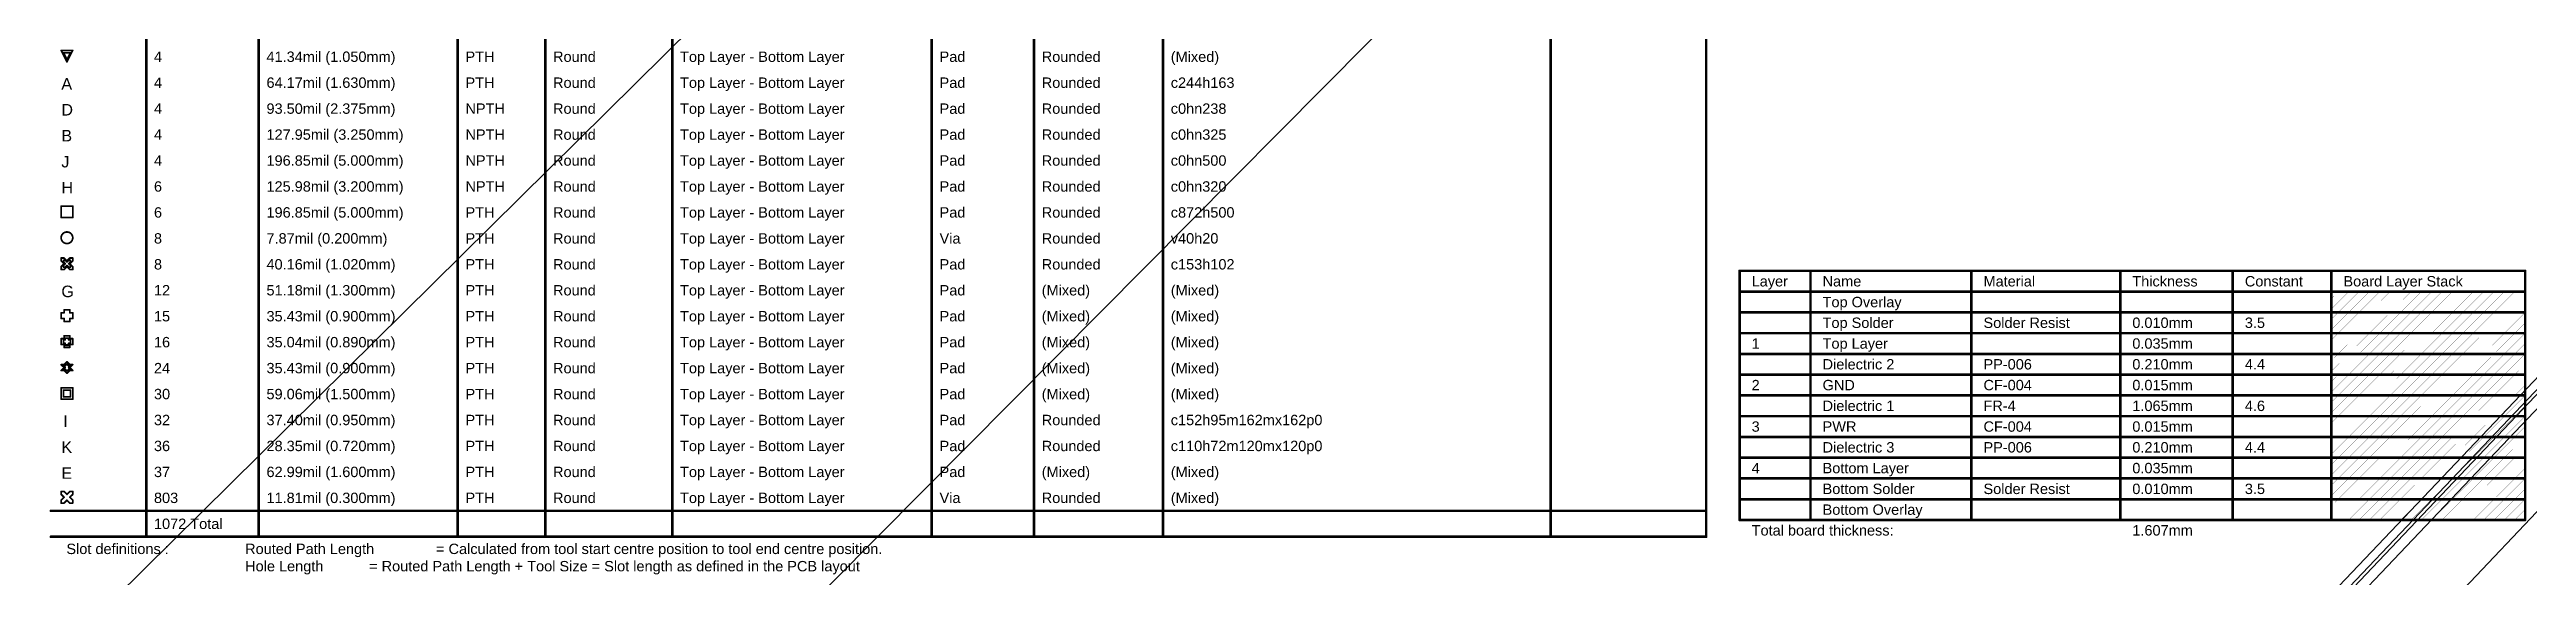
# Model space of a CAD drawing. Header units: inches. Extents: x -11 to 5379, y 0 to 5429.
# Drawn here: x 0.3 to 363.8, y 123.3 to 200.4 of the extents above; entities that cross this region are included whole.
import ezdxf

# ---------------------------------------------------------------- set-up
doc = ezdxf.new("R2010")
doc.units = ezdxf.units.IN
for name, color, linetype in [('Bottom Solder', 6, 'Continuous'), ('Drill Drawing', 1, 'Continuous'), ('Fabrication', 76, 'Continuous'), ('Top Layer', 1, 'Continuous'), ('Top Overlay', 2, 'Continuous'), ('Top Paste', 8, 'Continuous'), ('Top Solder', 216, 'Continuous')]:
    doc.layers.add(name, color=color, linetype=linetype)
doc.styles.add('Arial', font='', dxfattribs={"height": 0.2})
doc.styles.get('Arial').set_extended_font_data('Arial')

msp = doc.modelspace()

# ---------------------------------------------------------------- texts
at = {"layer": 'Drill Drawing', "style": 'Arial'}
for s, height, p in [('4', 1.52, (15.63, 198.55)), ('41.34mil (1.050mm)', 1.524, (32.14, 198.55)), ('PTH', 1.524, (61.34, 198.55)), ('Round', 1.524, (74.19, 198.55)), ('Top Layer - Bottom Layer', 1.524, (92.83, 198.55)), ('Pad', 1.524, (130.91, 198.55)), ('Rounded', 1.524, (145.9, 198.55)), ('(Mixed)', 1.524, (164.84, 198.55)), ('64.17mil (1.630mm)', 1.524, (32.14, 194.74)), ('Round', 1.524, (74.19, 194.74)), ('Pad', 1.524, (130.91, 194.74)), ('Rounded', 1.524, (145.9, 194.74)), ('c244h163', 1.524, (164.84, 194.74)), ('A', 1.69, (2.04, 194.49)), ('4', 1.52, (15.63, 194.74)), ('PTH', 1.524, (61.34, 194.74)), ('Top Layer - Bottom Layer', 1.524, (92.83, 194.74)), ('D', 1.69, (2.04, 190.68)), ('4', 1.52, (15.63, 190.93)), ('93.50mil (2.375mm)', 1.524, (32.14, 190.93)), ('NPTH', 1.524, (61.34, 190.93)), ('Round', 1.524, (74.19, 190.93)), ('Top Layer - Bottom Layer', 1.524, (92.83, 190.93)), ('Pad', 1.524, (130.91, 190.93)), ('Rounded', 1.524, (145.9, 190.93)), ('c0hn238', 1.524, (164.84, 190.93)), ('B', 1.69, (2.04, 186.87)), ('4', 1.52, (15.63, 187.12)), ('127.95mil (3.250mm)', 1.524, (32.14, 187.12)), ('NPTH', 1.524, (61.34, 187.12)), ('Round', 1.524, (74.19, 187.12)), ('Top Layer - Bottom Layer', 1.524, (92.83, 187.12)), ('Pad', 1.524, (130.91, 187.12)), ('Rounded', 1.524, (145.9, 187.12)), ('c0hn325', 1.524, (164.84, 187.12)), ('J', 1.69, (2.04, 183.06)), ('4', 1.52, (15.63, 183.31)), ('196.85mil (5.000mm)', 1.524, (32.14, 183.31)), ('NPTH', 1.524, (61.34, 183.31)), ('Round', 1.524, (74.19, 183.31)), ('Top Layer - Bottom Layer', 1.524, (92.83, 183.31)), ('Pad', 1.524, (130.91, 183.31)), ('Rounded', 1.524, (145.9, 183.31)), ('c0hn500', 1.524, (164.84, 183.31)), ('H', 1.69, (2.04, 179.25)), ('6', 1.52, (15.63, 179.5)), ('125.98mil (3.200mm)', 1.524, (32.14, 179.5)), ('NPTH', 1.524, (61.34, 179.5)), ('Round', 1.524, (74.19, 179.5)), ('Top Layer - Bottom Layer', 1.524, (92.83, 179.5)), ('Pad', 1.524, (130.91, 179.5)), ('Rounded', 1.524, (145.9, 179.5)), ('c0hn320', 1.524, (164.84, 179.5)), ('6', 1.52, (15.63, 175.69)), ('196.85mil (5.000mm)', 1.524, (32.14, 175.69)), ('PTH', 1.524, (61.34, 175.69)), ('Round', 1.524, (74.19, 175.69)), ('Top Layer - Bottom Layer', 1.524, (92.83, 175.69)), ('Pad', 1.524, (130.91, 175.69)), ('Rounded', 1.524, (145.9, 175.69)), ('c872h500', 1.524, (164.84, 175.69)), ('8', 1.52, (15.63, 171.88)), ('7.87mil (0.200mm)', 1.524, (32.14, 171.88)), ('PTH', 1.524, (61.34, 171.88)), ('Round', 1.524, (74.19, 171.88)), ('Top Layer - Bottom Layer', 1.524, (92.83, 171.88)), ('Via', 1.524, (130.91, 171.88)), ('Rounded', 1.524, (145.9, 171.88)), ('v40h20', 1.524, (164.84, 171.88)), ('8', 1.52, (15.63, 168.07)), ('40.16mil (1.020mm)', 1.524, (32.14, 168.07)), ('PTH', 1.524, (61.34, 168.07)), ('Round', 1.524, (74.19, 168.07)), ('Top Layer - Bottom Layer', 1.524, (92.83, 168.07)), ('Pad', 1.524, (130.91, 168.07)), ('Rounded', 1.524, (145.9, 168.07)), ('c153h102', 1.524, (164.84, 168.07)), ('G', 1.69, (2.04, 164.01)), ('12', 1.524, (15.63, 164.26)), ('51.18mil (1.300mm)', 1.524, (32.14, 164.26)), ('PTH', 1.524, (61.34, 164.26)), ('Round', 1.524, (74.19, 164.26)), ('Top Layer - Bottom Layer', 1.524, (92.83, 164.26)), ('Pad', 1.524, (130.91, 164.26)), ('(Mixed)', 1.524, (145.9, 164.26)), ('(Mixed)', 1.524, (164.84, 164.26)), ('15', 1.524, (15.63, 160.45)), ('35.43mil (0.900mm)', 1.524, (32.14, 160.45)), ('PTH', 1.524, (61.34, 160.45)), ('Round', 1.524, (74.19, 160.45)), ('Top Layer - Bottom Layer', 1.524, (92.83, 160.45)), ('Pad', 1.524, (130.91, 160.45)), ('(Mixed)', 1.524, (145.9, 160.45)), ('(Mixed)', 1.524, (164.84, 160.45)), ('16', 1.524, (15.63, 156.64)), ('35.04mil (0.890mm)', 1.524, (32.14, 156.64)), ('PTH', 1.524, (61.34, 156.64)), ('Round', 1.524, (74.19, 156.64)), ('Top Layer - Bottom Layer', 1.524, (92.83, 156.64)), ('Pad', 1.524, (130.91, 156.64)), ('(Mixed)', 1.524, (145.9, 156.64)), ('(Mixed)', 1.524, (164.84, 156.64)), ('24', 1.524, (15.63, 152.83)), ('35.43mil (0.900mm)', 1.524, (32.14, 152.83)), ('PTH', 1.524, (61.34, 152.83)), ('Round', 1.524, (74.19, 152.83)), ('Top Layer - Bottom Layer', 1.524, (92.83, 152.83)), ('Pad', 1.524, (130.91, 152.83)), ('(Mixed)', 1.524, (145.9, 152.83)), ('(Mixed)', 1.524, (164.84, 152.83)), ('30', 1.524, (15.63, 149.02)), ('59.06mil (1.500mm)', 1.524, (32.14, 149.02)), ('PTH', 1.524, (61.34, 149.02)), ('Round', 1.524, (74.19, 149.02)), ('Top Layer - Bottom Layer', 1.524, (92.83, 149.02)), ('Pad', 1.524, (130.91, 149.02)), ('(Mixed)', 1.524, (145.9, 149.02)), ('(Mixed)', 1.524, (164.84, 149.02)), ('I', 1.69, (2.32, 144.96)), ('32', 1.524, (15.63, 145.21)), ('37.40mil (0.950mm)', 1.524, (32.14, 145.21)), ('PTH', 1.524, (61.34, 145.21)), ('Round', 1.524, (74.19, 145.21)), ('Top Layer - Bottom Layer', 1.524, (92.83, 145.21)), ('Pad', 1.524, (130.91, 145.21)), ('Rounded', 1.524, (145.9, 145.21)), ('c152h95m162mx162p0', 1.524, (164.84, 145.21)), ('K', 1.69, (2.04, 141.15)), ('36', 1.524, (15.63, 141.4)), ('28.35mil (0.720mm)', 1.524, (32.14, 141.4)), ('PTH', 1.524, (61.34, 141.4)), ('Round', 1.524, (74.19, 141.4)), ('Top Layer - Bottom Layer', 1.524, (92.83, 141.4)), ('Pad', 1.524, (130.91, 141.4)), ('Rounded', 1.524, (145.9, 141.4)), ('c110h72m120mx120p0', 1.524, (164.84, 141.4)), ('E', 1.69, (2.04, 137.34)), ('37', 1.524, (15.63, 137.59)), ('62.99mil (1.600mm)', 1.524, (32.14, 137.59)), ('PTH', 1.524, (61.34, 137.59)), ('Round', 1.524, (74.19, 137.59)), ('Top Layer - Bottom Layer', 1.524, (92.83, 137.59)), ('Pad', 1.524, (130.91, 137.59)), ('(Mixed)', 1.524, (145.9, 137.59)), ('(Mixed)', 1.524, (164.84, 137.59)), ('803', 1.524, (15.63, 133.78)), ('11.81mil (0.300mm)', 1.524, (32.14, 133.78)), ('PTH', 1.524, (61.34, 133.78)), ('Round', 1.524, (74.19, 133.78)), ('Top Layer - Bottom Layer', 1.524, (92.83, 133.78)), ('Via', 1.524, (130.91, 133.78)), ('Rounded', 1.524, (145.9, 133.78)), ('(Mixed)', 1.524, (164.84, 133.78)), ('1072 Total', 1.524, (15.63, 129.97)), ('Slot definitions :', 1.524, (2.78, 126.29)), ('Routed Path Length', 1.524, (29.01, 126.29)), ('= Calculated from tool start centre position to tool end centre position.', 1.524, (57.02, 126.29)), ('Hole Length', 1.524, (29.01, 123.75)), (' = Routed Path Length + Tool Size = Slot length as defined in the PCB layout', 1.524, (46.61, 123.75))]:
    msp.add_text(s, height=height, dxfattribs=at).set_placement(p)
at = {"layer": 'Fabrication', "style": 'Arial'}
for s, height, p in [('Layer', 1.524, (250.08, 165.58)), ('Top Overlay', 1.524, (260.49, 162.53)), ('Name', 1.524, (260.49, 165.58)), ('Material', 1.524, (284.1, 165.58)), ('Thickness', 1.524, (305.94, 165.58)), ('Constant', 1.524, (322.45, 165.58)), ('Board Layer Stack', 1.524, (336.92, 165.58)), ('Top Solder', 1.524, (260.49, 159.49)), ('Solder Resist', 1.524, (284.1, 159.49)), ('0.010mm', 1.524, (305.94, 159.49)), ('3.5', 1.524, (322.45, 159.49)), ('1', 1.52, (250.08, 156.44)), ('Top Layer', 1.524, (260.49, 156.44)), ('0.035mm', 1.524, (305.94, 156.44)), ('Dielectric 2', 1.524, (260.49, 153.39)), ('PP-006', 1.524, (284.1, 153.39)), ('0.210mm', 1.524, (305.94, 153.39)), ('4.4', 1.524, (322.45, 153.39)), ('2', 1.52, (250.08, 150.34)), ('GND', 1.524, (260.49, 150.34)), ('CF-004', 1.524, (284.1, 150.34)), ('0.015mm', 1.524, (305.94, 150.34)), ('3', 1.52, (250.08, 144.25)), ('Dielectric 1', 1.524, (260.49, 147.29)), ('PWR', 1.524, (260.49, 144.25)), ('CF-004', 1.524, (284.1, 144.25)), ('FR-4', 1.524, (284.1, 147.29)), ('0.015mm', 1.524, (305.94, 144.25)), ('1.065mm', 1.524, (305.94, 147.29)), ('4.6', 1.524, (322.45, 147.29)), ('Dielectric 3', 1.524, (260.49, 141.2)), ('PP-006', 1.524, (284.1, 141.2)), ('0.210mm', 1.524, (305.94, 141.2)), ('4.4', 1.524, (322.45, 141.2)), ('4', 1.52, (250.08, 138.15)), ('Bottom Layer', 1.524, (260.49, 138.15)), ('0.035mm', 1.524, (305.94, 138.15)), ('Bottom Solder', 1.524, (260.49, 135.1)), ('Solder Resist', 1.524, (284.1, 135.1)), ('0.010mm', 1.524, (305.94, 135.1)), ('3.5', 1.524, (322.45, 135.1)), ('Bottom Overlay', 1.524, (260.49, 132.05)), ('Total board thickness:', 1.524, (250.08, 129.01)), ('1.607mm', 1.524, (305.94, 129.01))]:
    msp.add_text(s, height=height, dxfattribs=at).set_placement(p)

# ---------------------------------------------------------------- blocks, each defined once
blk = doc.blocks.new('13_WQFN_HR__3_2__107')
at = {"layer": 'Top Layer'}
h = blk.add_hatch(color=1, dxfattribs=at)
edge = h.paths.add_edge_path()
edge.add_arc((-1.15, 0.57), 0.05, 90, 180)
edge.add_line((-1.2, 0.57), (-1.2, 0.42))
edge.add_arc((-1.15, 0.42), 0.05, 180, 270)
edge.add_line((-1.15, 0.37), (-0.6, 0.37))
edge.add_arc((-0.6, 0.42), 0.05, 270, 360)
edge.add_line((-0.55, 0.42), (-0.55, 0.57))
edge.add_arc((-0.6, 0.57), 0.05, 0, 90)
edge.add_line((-0.6, 0.62), (-1.15, 0.62))
h = blk.add_hatch(color=1, dxfattribs=at)
edge = h.paths.add_edge_path()
edge.add_arc((-1.15, 0.07), 0.05, 90, 180)
edge.add_line((-1.2, 0.07), (-1.2, -0.07))
edge.add_arc((-1.15, -0.07), 0.05, 180, 270)
edge.add_line((-1.15, -0.12), (-0.6, -0.12))
edge.add_arc((-0.6, -0.07), 0.05, 270, 360)
edge.add_line((-0.55, -0.07), (-0.55, 0.07))
edge.add_arc((-0.6, 0.07), 0.05, 0, 90)
edge.add_line((-0.6, 0.12), (-1.15, 0.12))
h = blk.add_hatch(color=1, dxfattribs=at)
edge = h.paths.add_edge_path()
edge.add_arc((-0.69, 1.19), 0.122, 0, 360)
h = blk.add_hatch(color=1, dxfattribs=at)
edge = h.paths.add_edge_path()
edge.add_arc((-0.18, 0.68), 0.0495, 90, 180)
edge.add_line((-0.22, 0.68), (-0.22, -0.68))
edge.add_arc((-0.18, -0.68), 0.0495, 180, 270)
edge.add_line((-0.18, -0.72), (0.18, -0.72))
edge.add_arc((0.18, -0.68), 0.0495, 270, 360)
edge.add_line((0.22, -0.68), (0.22, 0.68))
edge.add_arc((0.18, 0.68), 0.0495, 0, 90)
edge.add_line((0.18, 0.72), (-0.18, 0.72))
h = blk.add_hatch(color=1, dxfattribs=at)
edge = h.paths.add_edge_path()
edge.add_arc((-0.12, 1.65), 0.0507, 90, 180)
edge.add_line((-0.17, 1.65), (-0.17, 1.1))
edge.add_arc((-0.12, 1.1), 0.0507, 180, 270)
edge.add_line((-0.12, 1.05), (0.12, 1.05))
edge.add_arc((0.12, 1.1), 0.0507, 270, 360)
edge.add_line((0.17, 1.1), (0.17, 1.65))
edge.add_arc((0.12, 1.65), 0.0507, 0, 90)
edge.add_line((0.12, 1.7), (-0.12, 1.7))
h = blk.add_hatch(color=1, dxfattribs=at)
edge = h.paths.add_edge_path()
edge.add_arc((0.6, 0.57), 0.05, 90, 180)
edge.add_line((0.55, 0.57), (0.55, 0.42))
edge.add_arc((0.6, 0.42), 0.05, 180, 270)
edge.add_line((0.6, 0.37), (1.15, 0.37))
edge.add_arc((1.15, 0.42), 0.05, 270, 360)
edge.add_line((1.2, 0.42), (1.2, 0.57))
edge.add_arc((1.15, 0.57), 0.05, 0, 90)
edge.add_line((1.15, 0.62), (0.6, 0.62))
h = blk.add_hatch(color=1, dxfattribs=at)
edge = h.paths.add_edge_path()
edge.add_arc((0.6, 0.07), 0.05, 90, 180)
edge.add_line((0.55, 0.07), (0.55, -0.07))
edge.add_arc((0.6, -0.07), 0.05, 180, 270)
edge.add_line((0.6, -0.12), (1.15, -0.12))
edge.add_arc((1.15, -0.07), 0.05, 270, 360)
edge.add_line((1.2, -0.07), (1.2, 0.07))
edge.add_arc((1.15, 0.07), 0.05, 0, 90)
edge.add_line((1.15, 0.12), (0.6, 0.12))
h = blk.add_hatch(color=1, dxfattribs=at)
edge = h.paths.add_edge_path()
edge.add_arc((0.69, 1.19), 0.122, 0, 360)
h = blk.add_hatch(color=1, dxfattribs=at)
edge = h.paths.add_edge_path()
edge.add_arc((-1.15, -0.42), 0.05, 90, 180)
edge.add_line((-1.2, -0.42), (-1.2, -0.57))
edge.add_arc((-1.15, -0.57), 0.05, 180, 270)
edge.add_line((-1.15, -0.62), (-0.6, -0.62))
edge.add_arc((-0.6, -0.57), 0.05, 270, 360)
edge.add_line((-0.55, -0.57), (-0.55, -0.42))
edge.add_arc((-0.6, -0.42), 0.05, 0, 90)
edge.add_line((-0.6, -0.37), (-1.15, -0.37))
h = blk.add_hatch(color=1, dxfattribs=at)
edge = h.paths.add_edge_path()
edge.add_arc((-0.69, -1.19), 0.122, 0, 360)
h = blk.add_hatch(color=1, dxfattribs=at)
edge = h.paths.add_edge_path()
edge.add_arc((-0.12, -1.1), 0.0507, 90, 180)
edge.add_line((-0.17, -1.1), (-0.17, -1.65))
edge.add_arc((-0.12, -1.65), 0.0507, 180, 270)
edge.add_line((-0.12, -1.7), (0.12, -1.7))
edge.add_arc((0.12, -1.65), 0.0507, 270, 360)
edge.add_line((0.17, -1.65), (0.17, -1.1))
edge.add_arc((0.12, -1.1), 0.0507, 0, 90)
edge.add_line((0.12, -1.05), (-0.12, -1.05))
h = blk.add_hatch(color=1, dxfattribs=at)
edge = h.paths.add_edge_path()
edge.add_arc((0.6, -0.42), 0.05, 90, 180)
edge.add_line((0.55, -0.42), (0.55, -0.57))
edge.add_arc((0.6, -0.57), 0.05, 180, 270)
edge.add_line((0.6, -0.62), (1.15, -0.62))
edge.add_arc((1.15, -0.57), 0.05, 270, 360)
edge.add_line((1.2, -0.57), (1.2, -0.42))
edge.add_arc((1.15, -0.42), 0.05, 0, 90)
edge.add_line((1.15, -0.37), (0.6, -0.37))
h = blk.add_hatch(color=1, dxfattribs=at)
edge = h.paths.add_edge_path()
edge.add_arc((0.69, -1.19), 0.122, 0, 360)
at = {"layer": 'Top Paste'}
h = blk.add_hatch(color=8, dxfattribs=at)
edge = h.paths.add_edge_path()
edge.add_arc((-1.15, 0.57), 0.05, 90, 180)
edge.add_line((-1.2, 0.57), (-1.2, 0.42))
edge.add_arc((-1.15, 0.42), 0.05, 180, 270)
edge.add_line((-1.15, 0.37), (-0.6, 0.37))
edge.add_arc((-0.6, 0.42), 0.05, 270, 360)
edge.add_line((-0.55, 0.42), (-0.55, 0.57))
edge.add_arc((-0.6, 0.57), 0.05, 0, 90)
edge.add_line((-0.6, 0.62), (-1.15, 0.62))
h = blk.add_hatch(color=8, dxfattribs=at)
edge = h.paths.add_edge_path()
edge.add_arc((-1.15, 0.07), 0.05, 90, 180)
edge.add_line((-1.2, 0.07), (-1.2, -0.07))
edge.add_arc((-1.15, -0.07), 0.05, 180, 270)
edge.add_line((-1.15, -0.12), (-0.6, -0.12))
edge.add_arc((-0.6, -0.07), 0.05, 270, 360)
edge.add_line((-0.55, -0.07), (-0.55, 0.07))
edge.add_arc((-0.6, 0.07), 0.05, 0, 90)
edge.add_line((-0.6, 0.12), (-1.15, 0.12))
h = blk.add_hatch(color=8, dxfattribs=at)
edge = h.paths.add_edge_path()
edge.add_arc((-0.69, 1.19), 0.122, 0, 360)
h = blk.add_hatch(color=8, dxfattribs=at)
edge = h.paths.add_edge_path()
edge.add_arc((-0.18, 0.68), 0.0495, 90, 180)
edge.add_line((-0.22, 0.68), (-0.22, -0.68))
edge.add_arc((-0.18, -0.68), 0.0495, 180, 270)
edge.add_line((-0.18, -0.72), (0.18, -0.72))
edge.add_arc((0.18, -0.68), 0.0495, 270, 360)
edge.add_line((0.22, -0.68), (0.22, 0.68))
edge.add_arc((0.18, 0.68), 0.0495, 0, 90)
edge.add_line((0.18, 0.72), (-0.18, 0.72))
h = blk.add_hatch(color=8, dxfattribs=at)
edge = h.paths.add_edge_path()
edge.add_arc((-0.12, 1.65), 0.0507, 90, 180)
edge.add_line((-0.17, 1.65), (-0.17, 1.1))
edge.add_arc((-0.12, 1.1), 0.0507, 180, 270)
edge.add_line((-0.12, 1.05), (0.12, 1.05))
edge.add_arc((0.12, 1.1), 0.0507, 270, 360)
edge.add_line((0.17, 1.1), (0.17, 1.65))
edge.add_arc((0.12, 1.65), 0.0507, 0, 90)
edge.add_line((0.12, 1.7), (-0.12, 1.7))
h = blk.add_hatch(color=8, dxfattribs=at)
edge = h.paths.add_edge_path()
edge.add_arc((0.6, 0.57), 0.05, 90, 180)
edge.add_line((0.55, 0.57), (0.55, 0.42))
edge.add_arc((0.6, 0.42), 0.05, 180, 270)
edge.add_line((0.6, 0.37), (1.15, 0.37))
edge.add_arc((1.15, 0.42), 0.05, 270, 360)
edge.add_line((1.2, 0.42), (1.2, 0.57))
edge.add_arc((1.15, 0.57), 0.05, 0, 90)
edge.add_line((1.15, 0.62), (0.6, 0.62))
h = blk.add_hatch(color=8, dxfattribs=at)
edge = h.paths.add_edge_path()
edge.add_arc((0.6, 0.07), 0.05, 90, 180)
edge.add_line((0.55, 0.07), (0.55, -0.07))
edge.add_arc((0.6, -0.07), 0.05, 180, 270)
edge.add_line((0.6, -0.12), (1.15, -0.12))
edge.add_arc((1.15, -0.07), 0.05, 270, 360)
edge.add_line((1.2, -0.07), (1.2, 0.07))
edge.add_arc((1.15, 0.07), 0.05, 0, 90)
edge.add_line((1.15, 0.12), (0.6, 0.12))
h = blk.add_hatch(color=8, dxfattribs=at)
edge = h.paths.add_edge_path()
edge.add_arc((0.69, 1.19), 0.122, 0, 360)
h = blk.add_hatch(color=8, dxfattribs=at)
edge = h.paths.add_edge_path()
edge.add_arc((-1.15, -0.42), 0.05, 90, 180)
edge.add_line((-1.2, -0.42), (-1.2, -0.57))
edge.add_arc((-1.15, -0.57), 0.05, 180, 270)
edge.add_line((-1.15, -0.62), (-0.6, -0.62))
edge.add_arc((-0.6, -0.57), 0.05, 270, 360)
edge.add_line((-0.55, -0.57), (-0.55, -0.42))
edge.add_arc((-0.6, -0.42), 0.05, 0, 90)
edge.add_line((-0.6, -0.37), (-1.15, -0.37))
h = blk.add_hatch(color=8, dxfattribs=at)
edge = h.paths.add_edge_path()
edge.add_arc((-0.69, -1.19), 0.122, 0, 360)
h = blk.add_hatch(color=8, dxfattribs=at)
edge = h.paths.add_edge_path()
edge.add_arc((-0.12, -1.1), 0.0507, 90, 180)
edge.add_line((-0.17, -1.1), (-0.17, -1.65))
edge.add_arc((-0.12, -1.65), 0.0507, 180, 270)
edge.add_line((-0.12, -1.7), (0.12, -1.7))
edge.add_arc((0.12, -1.65), 0.0507, 270, 360)
edge.add_line((0.17, -1.65), (0.17, -1.1))
edge.add_arc((0.12, -1.1), 0.0507, 0, 90)
edge.add_line((0.12, -1.05), (-0.12, -1.05))
h = blk.add_hatch(color=8, dxfattribs=at)
edge = h.paths.add_edge_path()
edge.add_arc((0.6, -0.42), 0.05, 90, 180)
edge.add_line((0.55, -0.42), (0.55, -0.57))
edge.add_arc((0.6, -0.57), 0.05, 180, 270)
edge.add_line((0.6, -0.62), (1.15, -0.62))
edge.add_arc((1.15, -0.57), 0.05, 270, 360)
edge.add_line((1.2, -0.57), (1.2, -0.42))
edge.add_arc((1.15, -0.42), 0.05, 0, 90)
edge.add_line((1.15, -0.37), (0.6, -0.37))
h = blk.add_hatch(color=8, dxfattribs=at)
edge = h.paths.add_edge_path()
edge.add_arc((0.69, -1.19), 0.122, 0, 360)
at = {"layer": 'Top Solder'}
h = blk.add_hatch(color=216, dxfattribs=at)
edge = h.paths.add_edge_path()
edge.add_arc((-1.15, 0.57), 0.152, 90, 180)
edge.add_line((-1.3, 0.57), (-1.3, 0.42))
edge.add_arc((-1.15, 0.42), 0.152, 180, 270)
edge.add_line((-1.15, 0.27), (-0.6, 0.27))
edge.add_arc((-0.6, 0.42), 0.152, 270, 360)
edge.add_line((-0.45, 0.42), (-0.45, 0.57))
edge.add_arc((-0.6, 0.57), 0.152, 0, 90)
edge.add_line((-0.6, 0.73), (-1.15, 0.73))
h = blk.add_hatch(color=216, dxfattribs=at)
edge = h.paths.add_edge_path()
edge.add_arc((-1.15, 0.07), 0.152, 90, 180)
edge.add_line((-1.3, 0.07), (-1.3, -0.07))
edge.add_arc((-1.15, -0.07), 0.152, 180, 270)
edge.add_line((-1.15, -0.23), (-0.6, -0.23))
edge.add_arc((-0.6, -0.07), 0.152, 270, 360)
edge.add_line((-0.45, -0.07), (-0.45, 0.07))
edge.add_arc((-0.6, 0.07), 0.152, 0, 90)
edge.add_line((-0.6, 0.23), (-1.15, 0.23))
h = blk.add_hatch(color=216, dxfattribs=at)
edge = h.paths.add_edge_path()
edge.add_arc((-0.69, 1.19), 0.224, 0, 360)
h = blk.add_hatch(color=216, dxfattribs=at)
edge = h.paths.add_edge_path()
edge.add_arc((-0.18, 0.68), 0.151, 90, 180)
edge.add_line((-0.33, 0.68), (-0.33, -0.68))
edge.add_arc((-0.18, -0.68), 0.151, 180, 270)
edge.add_line((-0.18, -0.83), (0.18, -0.83))
edge.add_arc((0.18, -0.68), 0.151, 270, 360)
edge.add_line((0.33, -0.68), (0.33, 0.68))
edge.add_arc((0.18, 0.68), 0.151, 0, 90)
edge.add_line((0.18, 0.83), (-0.18, 0.83))
h = blk.add_hatch(color=216, dxfattribs=at)
edge = h.paths.add_edge_path()
edge.add_arc((-0.12, 1.65), 0.152, 90, 180)
edge.add_line((-0.28, 1.65), (-0.28, 1.1))
edge.add_arc((-0.12, 1.1), 0.152, 180, 270)
edge.add_line((-0.12, 0.95), (0.12, 0.95))
edge.add_arc((0.12, 1.1), 0.152, 270, 360)
edge.add_line((0.28, 1.1), (0.28, 1.65))
edge.add_arc((0.12, 1.65), 0.152, 0, 90)
edge.add_line((0.12, 1.8), (-0.12, 1.8))
h = blk.add_hatch(color=216, dxfattribs=at)
edge = h.paths.add_edge_path()
edge.add_arc((0.6, 0.57), 0.152, 90, 180)
edge.add_line((0.45, 0.57), (0.45, 0.42))
edge.add_arc((0.6, 0.42), 0.152, 180, 270)
edge.add_line((0.6, 0.27), (1.15, 0.27))
edge.add_arc((1.15, 0.42), 0.152, 270, 360)
edge.add_line((1.3, 0.42), (1.3, 0.57))
edge.add_arc((1.15, 0.57), 0.152, 0, 90)
edge.add_line((1.15, 0.73), (0.6, 0.73))
h = blk.add_hatch(color=216, dxfattribs=at)
edge = h.paths.add_edge_path()
edge.add_arc((0.6, 0.07), 0.152, 90, 180)
edge.add_line((0.45, 0.07), (0.45, -0.07))
edge.add_arc((0.6, -0.07), 0.152, 180, 270)
edge.add_line((0.6, -0.23), (1.15, -0.23))
edge.add_arc((1.15, -0.07), 0.152, 270, 360)
edge.add_line((1.3, -0.07), (1.3, 0.07))
edge.add_arc((1.15, 0.07), 0.152, 0, 90)
edge.add_line((1.15, 0.23), (0.6, 0.23))
h = blk.add_hatch(color=216, dxfattribs=at)
edge = h.paths.add_edge_path()
edge.add_arc((0.69, 1.19), 0.224, 0, 360)
h = blk.add_hatch(color=216, dxfattribs=at)
edge = h.paths.add_edge_path()
edge.add_arc((-1.15, -0.42), 0.152, 90, 180)
edge.add_line((-1.3, -0.42), (-1.3, -0.57))
edge.add_arc((-1.15, -0.57), 0.152, 180, 270)
edge.add_line((-1.15, -0.73), (-0.6, -0.73))
edge.add_arc((-0.6, -0.57), 0.152, 270, 360)
edge.add_line((-0.45, -0.57), (-0.45, -0.42))
edge.add_arc((-0.6, -0.42), 0.152, 0, 90)
edge.add_line((-0.6, -0.27), (-1.15, -0.27))
h = blk.add_hatch(color=216, dxfattribs=at)
edge = h.paths.add_edge_path()
edge.add_arc((-0.69, -1.19), 0.224, 0, 360)
h = blk.add_hatch(color=216, dxfattribs=at)
edge = h.paths.add_edge_path()
edge.add_arc((-0.12, -1.1), 0.152, 90, 180)
edge.add_line((-0.28, -1.1), (-0.28, -1.65))
edge.add_arc((-0.12, -1.65), 0.152, 180, 270)
edge.add_line((-0.12, -1.8), (0.12, -1.8))
edge.add_arc((0.12, -1.65), 0.152, 270, 360)
edge.add_line((0.28, -1.65), (0.28, -1.1))
edge.add_arc((0.12, -1.1), 0.152, 0, 90)
edge.add_line((0.12, -0.95), (-0.12, -0.95))
h = blk.add_hatch(color=216, dxfattribs=at)
edge = h.paths.add_edge_path()
edge.add_arc((0.6, -0.42), 0.152, 90, 180)
edge.add_line((0.45, -0.42), (0.45, -0.57))
edge.add_arc((0.6, -0.57), 0.152, 180, 270)
edge.add_line((0.6, -0.73), (1.15, -0.73))
edge.add_arc((1.15, -0.57), 0.152, 270, 360)
edge.add_line((1.3, -0.57), (1.3, -0.42))
edge.add_arc((1.15, -0.42), 0.152, 0, 90)
edge.add_line((1.15, -0.27), (0.6, -0.27))
h = blk.add_hatch(color=216, dxfattribs=at)
edge = h.paths.add_edge_path()
edge.add_arc((0.69, -1.19), 0.224, 0, 360)
at = {"layer": 'Top Layer'}
for p, q in [((-1.2, 1.23), (-1.19, 1.25)), ((-1.2, 1.22), (-1.2, 1.23)), ((-1.2, 1.07), (-1.2, 1.22)), ((-1.2, 1.06), (-1.2, 1.07)), ((-1.2, 1.07), (-1.2, 1.07)), ((-1.19, 1.05), (-1.2, 1.06)), ((-1.19, 1.25), (-1.18, 1.27)), ((-1.18, 1.03), (-1.19, 1.05)), ((-1.18, 1.27), (-1.16, 1.27)), ((-1.16, 1.02), (-1.18, 1.03)), ((-1.16, 1.27), (-1.15, 1.27)), ((-1.15, 1.02), (-1.16, 1.02)), ((-1.15, 1.27), (-1.15, 1.27)), ((-1.15, 1.27), (-0.83, 1.27)), ((-0.58, 1.02), (-1.15, 1.02)), ((-0.83, 1.27), (-0.82, 1.28)), ((-0.82, 1.28), (-0.8, 1.28)), ((-0.8, 1.28), (-0.78, 1.3)), ((-0.78, 1.66), (-0.77, 1.68)), ((-0.78, 1.65), (-0.78, 1.66)), ((-0.78, 1.32), (-0.78, 1.65)), ((-0.78, 1.3), (-0.78, 1.32)), ((-0.78, 1.32), (-0.78, 1.32)), ((-0.78, 1.32), (-0.78, 1.32)), ((-0.77, 1.68), (-0.75, 1.69)), ((-0.75, 1.69), (-0.73, 1.7)), ((-0.73, 1.7), (-0.73, 1.7)), ((-0.73, 1.7), (-0.73, 1.7)), ((-0.73, 1.7), (-0.58, 1.7)), ((-0.58, 1.7), (-0.57, 1.7)), ((-0.57, 1.02), (-0.58, 1.02)), ((-0.58, 1.02), (-0.58, 1.02)), ((-0.57, 1.7), (-0.55, 1.69)), ((-0.55, 1.03), (-0.57, 1.02)), ((-0.55, 1.69), (-0.53, 1.68)), ((-0.53, 1.05), (-0.55, 1.03)), ((-0.53, 1.68), (-0.53, 1.66)), ((-0.53, 1.66), (-0.53, 1.65)), ((-0.53, 1.65), (-0.53, 1.65)), ((-0.53, 1.65), (-0.53, 1.07)), ((-0.53, 1.07), (-0.53, 1.06)), ((-0.53, 1.06), (-0.53, 1.05)), ((0.52, 1.66), (0.53, 1.68)), ((0.52, 1.65), (0.52, 1.66)), ((0.52, 1.06), (0.52, 1.07)), ((0.52, 1.07), (0.52, 1.07)), ((0.53, 1.05), (0.52, 1.06)), ((0.53, 1.68), (0.55, 1.69)), ((0.52, 1.07), (0.52, 1.65)), ((0.55, 1.03), (0.53, 1.05)), ((0.55, 1.69), (0.57, 1.7)), ((0.57, 1.02), (0.55, 1.03)), ((0.57, 1.7), (0.57, 1.7)), ((0.57, 1.7), (0.57, 1.7)), ((0.57, 1.7), (0.57, 1.7)), ((1.15, 1.02), (0.57, 1.02)), ((0.57, 1.02), (0.57, 1.02)), ((0.57, 1.7), (0.72, 1.7)), ((0.72, 1.7), (0.73, 1.7)), ((0.73, 1.7), (0.75, 1.69)), ((0.75, 1.69), (0.77, 1.68)), ((0.77, 1.68), (0.77, 1.66)), ((0.77, 1.66), (0.77, 1.65)), ((0.77, 1.65), (0.77, 1.65)), ((0.77, 1.65), (0.77, 1.32)), ((0.77, 1.32), (0.78, 1.32)), ((0.78, 1.32), (0.78, 1.3)), ((0.78, 1.3), (0.8, 1.28)), ((0.8, 1.28), (0.82, 1.28)), ((0.82, 1.28), (0.82, 1.27)), ((0.82, 1.27), (0.82, 1.27)), ((0.82, 1.27), (1.15, 1.27)), ((1.15, 1.27), (1.16, 1.27)), ((1.16, 1.02), (1.15, 1.02)), ((1.15, 1.02), (1.15, 1.02)), ((1.16, 1.27), (1.18, 1.27)), ((1.18, 1.03), (1.16, 1.02)), ((1.18, 1.27), (1.19, 1.25)), ((1.19, 1.05), (1.18, 1.03)), ((1.19, 1.25), (1.2, 1.23)), ((1.2, 1.06), (1.19, 1.05)), ((1.2, 1.23), (1.2, 1.22)), ((1.2, 1.22), (1.2, 1.22)), ((1.2, 1.22), (1.2, 1.07)), ((1.2, 1.07), (1.2, 1.06)), ((-1.2, -1.07), (-1.19, -1.05)), ((-1.2, -1.08), (-1.2, -1.07)), ((-1.2, -1.23), (-1.2, -1.08)), ((-1.19, -1.25), (-1.2, -1.23)), ((-1.2, -1.23), (-1.2, -1.23)), ((-1.2, -1.23), (-1.2, -1.23)), ((-1.19, -1.05), (-1.18, -1.03)), ((-1.18, -1.27), (-1.19, -1.25)), ((-1.18, -1.03), (-1.16, -1.03)), ((-1.16, -1.28), (-1.18, -1.27)), ((-1.16, -1.03), (-1.15, -1.03)), ((-1.15, -1.28), (-1.16, -1.28)), ((-1.15, -1.03), (-1.15, -1.03)), ((-1.15, -1.03), (-0.58, -1.03)), ((-0.83, -1.28), (-1.15, -1.28)), ((-0.8, -1.28), (-0.82, -1.28)), ((-0.82, -1.28), (-0.83, -1.28)), ((-0.83, -1.28), (-0.83, -1.28)), ((-0.78, -1.3), (-0.8, -1.28)), ((-0.78, -1.32), (-0.78, -1.3)), ((-0.78, -1.33), (-0.78, -1.32)), ((-0.78, -1.65), (-0.78, -1.33)), ((-0.78, -1.66), (-0.78, -1.65)), ((-0.78, -1.65), (-0.78, -1.65)), ((-0.77, -1.68), (-0.78, -1.66)), ((-0.75, -1.69), (-0.77, -1.68)), ((-0.73, -1.7), (-0.75, -1.69)), ((-0.73, -1.7), (-0.73, -1.7)), ((-0.58, -1.7), (-0.73, -1.7)), ((-0.58, -1.03), (-0.57, -1.03)), ((-0.57, -1.03), (-0.55, -1.03)), ((-0.55, -1.69), (-0.57, -1.7)), ((-0.58, -1.7), (-0.58, -1.7)), ((-0.57, -1.7), (-0.58, -1.7)), ((-0.58, -1.7), (-0.58, -1.7)), ((-0.55, -1.03), (-0.53, -1.05)), ((-0.53, -1.68), (-0.55, -1.69)), ((-0.53, -1.05), (-0.53, -1.07)), ((-0.53, -1.07), (-0.53, -1.08)), ((-0.53, -1.08), (-0.53, -1.08)), ((-0.53, -1.08), (-0.53, -1.65)), ((-0.53, -1.65), (-0.53, -1.66)), ((-0.53, -1.66), (-0.53, -1.68)), ((0.52, -1.07), (0.53, -1.05)), ((0.52, -1.08), (0.52, -1.07)), ((0.52, -1.65), (0.52, -1.08)), ((0.53, -1.05), (0.55, -1.03)), ((0.52, -1.66), (0.52, -1.65)), ((0.52, -1.65), (0.52, -1.65)), ((0.53, -1.68), (0.52, -1.66)), ((0.55, -1.69), (0.53, -1.68)), ((0.55, -1.03), (0.57, -1.03)), ((0.57, -1.7), (0.55, -1.69)), ((0.57, -1.03), (0.57, -1.03)), ((0.57, -1.03), (0.57, -1.03)), ((0.72, -1.7), (0.57, -1.7)), ((0.57, -1.7), (0.57, -1.7)), ((0.57, -1.03), (1.15, -1.03)), ((0.73, -1.7), (0.72, -1.7)), ((0.72, -1.7), (0.72, -1.7)), ((0.75, -1.69), (0.73, -1.7)), ((0.77, -1.68), (0.75, -1.69)), ((0.78, -1.32), (0.77, -1.33)), ((0.77, -1.33), (0.77, -1.33)), ((0.77, -1.33), (0.77, -1.65)), ((0.77, -1.65), (0.77, -1.66)), ((0.77, -1.66), (0.77, -1.68)), ((0.8, -1.28), (0.78, -1.3)), ((0.78, -1.3), (0.78, -1.32)), ((0.82, -1.28), (0.8, -1.28)), ((1.15, -1.28), (0.82, -1.28)), ((0.82, -1.28), (0.82, -1.28)), ((1.15, -1.03), (1.16, -1.03)), ((1.16, -1.28), (1.15, -1.28)), ((1.15, -1.28), (1.15, -1.28)), ((1.16, -1.03), (1.18, -1.03)), ((1.18, -1.27), (1.16, -1.28)), ((1.18, -1.03), (1.19, -1.05)), ((1.19, -1.25), (1.18, -1.27)), ((1.19, -1.05), (1.2, -1.07)), ((1.2, -1.23), (1.19, -1.25)), ((1.2, -1.07), (1.2, -1.08)), ((1.2, -1.08), (1.2, -1.08)), ((1.2, -1.08), (1.2, -1.23)), ((1.2, -1.08), (1.2, -1.08)), ((1.2, -1.23), (1.2, -1.23))]:
    blk.add_line(p, q, dxfattribs=at)
at = {"layer": 'Top Overlay'}
for points in [[(-1.52, 1.27, 0.127, 0.127, 0), (-1.52, 1.01, 0.127, 0.127, 0)], [(-1.52, 1.27, 0.127, 0.127, 0), (-1.4, 1.14, 0.127, 0.127, 0)], [(-1.4, 1.14, 0.127, 0.127, 0), (-1.52, 1.01, 0.127, 0.127, 0)], [(-1.1, 1.59, 0.127, 0.127, 0), (-0.95, 1.59, 0.127, 0.127, 0)], [(-1.1, 1.59, 0.127, 0.127, 0), (-1.1, 1.44, 0.127, 0.127, 0)], [(0.95, 1.59, 0.127, 0.127, 0), (1.1, 1.59, 0.127, 0.127, 0)], [(1.1, 1.59, 0.127, 0.127, 0), (1.1, 1.44, 0.127, 0.127, 0)], [(-1.1, -1.44, 0.127, 0.127, 0), (-1.1, -1.59, 0.127, 0.127, 0)], [(-1.1, -1.59, 0.127, 0.127, 0), (-0.95, -1.59, 0.127, 0.127, 0)], [(0.95, -1.59, 0.127, 0.127, 0), (1.1, -1.59, 0.127, 0.127, 0)], [(1.1, -1.44, 0.127, 0.127, 0), (1.1, -1.59, 0.127, 0.127, 0)]]:
    blk.add_lwpolyline(points, format="xyseb", dxfattribs=at)
for points in [[(-1.56, 1.27, 0.0635, 0.0635, 1), (-1.49, 1.27, 0.0635, 0.0635, 1)], [(-1.56, 1.27, 0.0635, 0.0635, 1), (-1.49, 1.27, 0.0635, 0.0635, 1)], [(-1.56, 1.01, 0.0635, 0.0635, 1), (-1.49, 1.01, 0.0635, 0.0635, 1)], [(-1.56, 1.01, 0.0635, 0.0635, 1), (-1.49, 1.01, 0.0635, 0.0635, 1)], [(-1.43, 1.14, 0.0635, 0.0635, 1), (-1.37, 1.14, 0.0635, 0.0635, 1)], [(-1.43, 1.14, 0.0635, 0.0635, 1), (-1.37, 1.14, 0.0635, 0.0635, 1)], [(-1.13, 1.59, 0.0635, 0.0635, 1), (-1.07, 1.59, 0.0635, 0.0635, 1)], [(-1.13, 1.59, 0.0635, 0.0635, 1), (-1.07, 1.59, 0.0635, 0.0635, 1)], [(-1.13, 1.44, 0.0635, 0.0635, 1), (-1.07, 1.44, 0.0635, 0.0635, 1)], [(-0.98, 1.59, 0.0635, 0.0635, 1), (-0.92, 1.59, 0.0635, 0.0635, 1)], [(0.92, 1.59, 0.0635, 0.0635, 1), (0.98, 1.59, 0.0635, 0.0635, 1)], [(1.07, 1.59, 0.0635, 0.0635, 1), (1.13, 1.59, 0.0635, 0.0635, 1)], [(1.07, 1.59, 0.0635, 0.0635, 1), (1.13, 1.59, 0.0635, 0.0635, 1)], [(1.07, 1.44, 0.0635, 0.0635, 1), (1.13, 1.44, 0.0635, 0.0635, 1)], [(-1.13, -1.44, 0.0635, 0.0635, 1), (-1.07, -1.44, 0.0635, 0.0635, 1)], [(-1.13, -1.59, 0.0635, 0.0635, 1), (-1.07, -1.59, 0.0635, 0.0635, 1)], [(-1.13, -1.59, 0.0635, 0.0635, 1), (-1.07, -1.59, 0.0635, 0.0635, 1)], [(-0.98, -1.59, 0.0635, 0.0635, 1), (-0.92, -1.59, 0.0635, 0.0635, 1)], [(0.92, -1.59, 0.0635, 0.0635, 1), (0.98, -1.59, 0.0635, 0.0635, 1)], [(1.07, -1.44, 0.0635, 0.0635, 1), (1.13, -1.44, 0.0635, 0.0635, 1)], [(1.07, -1.59, 0.0635, 0.0635, 1), (1.13, -1.59, 0.0635, 0.0635, 1)], [(1.07, -1.59, 0.0635, 0.0635, 1), (1.13, -1.59, 0.0635, 0.0635, 1)]]:
    blk.add_lwpolyline(points, format="xyseb", close=True, dxfattribs=at)
at = {"layer": 'Top Solder'}
for p, q in [((-1.31, 1.23), (-1.3, 1.25)), ((-1.31, 1.22), (-1.31, 1.23)), ((-1.31, 1.07), (-1.31, 1.22)), ((-1.3, 1.05), (-1.31, 1.06)), ((-1.31, 1.06), (-1.31, 1.07)), ((-1.3, 1.28), (-1.29, 1.3)), ((-1.3, 1.26), (-1.3, 1.28)), ((-1.3, 1.25), (-1.3, 1.26)), ((-1.3, 1.25), (-1.3, 1.25)), ((-1.3, 1.04), (-1.3, 1.05)), ((-1.3, 1.05), (-1.3, 1.05)), ((-1.3, 1.02), (-1.3, 1.04)), ((-1.29, 1), (-1.3, 1.02)), ((-1.29, 1.3), (-1.28, 1.31)), ((-1.28, 0.99), (-1.29, 1)), ((-1.28, 1.31), (-1.27, 1.33)), ((-1.28, 1.31), (-1.28, 1.31)), ((-1.28, 1.31), (-1.28, 1.31)), ((-1.28, 1.31), (-1.28, 1.31)), ((-1.28, 1.31), (-1.28, 1.31)), ((-1.27, 0.97), (-1.28, 0.99)), ((-1.28, 0.99), (-1.28, 0.99)), ((-1.28, 0.99), (-1.28, 0.99)), ((-1.28, 0.99), (-1.28, 0.99)), ((-1.28, 0.99), (-1.28, 0.99)), ((-1.27, 1.33), (-1.26, 1.35)), ((-1.26, 0.95), (-1.27, 0.97)), ((-1.26, 1.35), (-1.24, 1.35)), ((-1.24, 0.95), (-1.26, 0.95)), ((-1.24, 1.35), (-1.23, 1.35)), ((-1.23, 0.95), (-1.24, 0.95)), ((-1.24, 0.95), (-1.24, 0.95)), ((-1.24, 0.95), (-1.24, 0.95)), ((-1.23, 1.35), (-1.22, 1.37)), ((-1.23, 1.35), (-1.23, 1.35)), ((-1.22, 0.93), (-1.23, 0.95)), ((-1.23, 0.95), (-1.23, 0.95)), ((-1.22, 1.37), (-1.2, 1.38)), ((-1.2, 0.92), (-1.22, 0.93)), ((-1.2, 1.38), (-1.18, 1.38)), ((-1.18, 0.92), (-1.2, 0.92)), ((-1.18, 1.38), (-1.18, 1.38)), ((-1.18, 1.38), (-1.18, 1.38)), ((-1.18, 1.38), (-1.16, 1.38)), ((-1.16, 0.91), (-1.18, 0.92)), ((-1.18, 0.92), (-1.18, 0.92)), ((-1.18, 0.92), (-1.18, 0.92)), ((-1.16, 1.38), (-1.15, 1.38)), ((-1.15, 0.91), (-1.16, 0.91)), ((-1.15, 1.38), (-0.89, 1.38)), ((-0.58, 0.91), (-1.15, 0.91)), ((-0.89, 1.66), (-0.88, 1.68)), ((-0.89, 1.65), (-0.89, 1.66)), ((-0.89, 1.38), (-0.89, 1.65)), ((-0.88, 1.7), (-0.87, 1.72)), ((-0.88, 1.68), (-0.88, 1.7)), ((-0.88, 1.68), (-0.88, 1.68)), ((-0.88, 1.68), (-0.88, 1.68)), ((-0.87, 1.72), (-0.85, 1.73)), ((-0.85, 1.76), (-0.83, 1.77)), ((-0.85, 1.74), (-0.85, 1.76)), ((-0.85, 1.73), (-0.85, 1.74)), ((-0.85, 1.74), (-0.85, 1.74)), ((-0.85, 1.74), (-0.85, 1.74)), ((-0.85, 1.73), (-0.85, 1.73)), ((-0.83, 1.77), (-0.81, 1.78)), ((-0.81, 1.78), (-0.8, 1.79)), ((-0.81, 1.78), (-0.81, 1.78)), ((-0.81, 1.78), (-0.81, 1.78)), ((-0.8, 1.79), (-0.78, 1.8)), ((-0.78, 1.8), (-0.76, 1.8)), ((-0.76, 1.8), (-0.75, 1.8)), ((-0.75, 1.8), (-0.73, 1.81)), ((-0.75, 1.8), (-0.75, 1.8)), ((-0.73, 1.81), (-0.73, 1.81)), ((-0.73, 1.81), (-0.73, 1.81)), ((-0.73, 1.81), (-0.73, 1.81)), ((-0.73, 1.81), (-0.58, 1.81)), ((-0.58, 1.81), (-0.57, 1.81)), ((-0.57, 0.91), (-0.58, 0.91)), ((-0.57, 1.81), (-0.55, 1.8)), ((-0.55, 0.92), (-0.57, 0.91)), ((-0.55, 1.8), (-0.55, 1.8)), ((-0.55, 1.8), (-0.54, 1.8)), ((-0.54, 0.92), (-0.55, 0.92)), ((-0.55, 0.92), (-0.55, 0.92)), ((-0.54, 1.8), (-0.52, 1.8)), ((-0.52, 0.92), (-0.54, 0.92)), ((-0.52, 1.8), (-0.5, 1.79)), ((-0.5, 0.93), (-0.52, 0.92)), ((-0.5, 1.79), (-0.49, 1.78)), ((-0.49, 0.95), (-0.5, 0.93)), ((-0.49, 1.78), (-0.49, 1.78)), ((-0.49, 1.78), (-0.49, 1.78)), ((-0.49, 1.78), (-0.47, 1.77)), ((-0.47, 0.95), (-0.49, 0.95)), ((-0.49, 0.95), (-0.49, 0.95)), ((-0.49, 0.95), (-0.49, 0.95)), ((-0.47, 1.77), (-0.45, 1.76)), ((-0.45, 0.97), (-0.47, 0.95)), ((-0.45, 1.76), (-0.45, 1.74)), ((-0.45, 1.74), (-0.45, 1.73)), ((-0.45, 1.73), (-0.45, 1.73)), ((-0.45, 1.73), (-0.43, 1.72)), ((-0.43, 1), (-0.45, 0.99)), ((-0.45, 0.99), (-0.45, 0.99)), ((-0.45, 0.99), (-0.45, 0.99)), ((-0.45, 0.99), (-0.45, 0.99)), ((-0.45, 0.99), (-0.45, 0.97)), ((-0.43, 1.72), (-0.42, 1.7)), ((-0.42, 1.02), (-0.43, 1)), ((-0.42, 1.7), (-0.42, 1.68)), ((-0.42, 1.68), (-0.42, 1.68)), ((-0.42, 1.68), (-0.42, 1.68)), ((-0.42, 1.68), (-0.42, 1.66)), ((-0.42, 1.66), (-0.42, 1.65)), ((-0.42, 1.65), (-0.42, 1.65)), ((-0.42, 1.65), (-0.42, 1.07)), ((-0.42, 1.07), (-0.42, 1.06)), ((-0.42, 1.06), (-0.42, 1.05)), ((-0.42, 1.05), (-0.42, 1.05)), ((-0.42, 1.05), (-0.42, 1.04)), ((-0.42, 1.05), (5365.85, -5095.97)), ((-0.42, 1.04), (-0.42, 1.02)), ((0.42, 1.7), (0.43, 1.72)), ((0.42, 1.68), (0.42, 1.7)), ((0.42, 1.66), (0.42, 1.68)), ((0.42, 1.68), (0.42, 1.68)), ((0.42, 1.68), (0.42, 1.68)), ((0.42, 1.65), (0.42, 1.66)), ((0.42, 1.07), (0.42, 1.65)), ((0.42, 1.06), (0.42, 1.07)), ((0.42, 1.07), (0.42, 1.07)), ((0.42, 1.05), (0.42, 1.06)), ((0.42, 1.04), (0.42, 1.05)), ((0.42, 1.05), (0.42, 1.05)), ((0.42, 1.02), (0.42, 1.04)), ((0.43, 1), (0.42, 1.02)), ((0.43, 1.72), (0.45, 1.73)), ((0.45, 0.99), (0.43, 1)), ((0.45, 1.76), (0.47, 1.77)), ((0.45, 1.74), (0.45, 1.76)), ((0.45, 1.73), (0.45, 1.74)), ((0.45, 1.74), (0.45, 1.74)), ((0.45, 1.74), (0.45, 1.74)), ((0.45, 1.73), (0.45, 1.73)), ((0.45, 0.97), (0.45, 0.99)), ((0.45, 0.99), (0.45, 0.99)), ((0.45, 0.99), (0.45, 0.99)), ((0.45, 0.99), (0.45, 0.99)), ((0.47, 0.95), (0.45, 0.97)), ((0.47, 1.77), (0.49, 1.78)), ((0.49, 0.95), (0.47, 0.95)), ((0.49, 1.78), (0.5, 1.79)), ((0.49, 1.78), (0.49, 1.78)), ((0.49, 1.78), (0.49, 1.78)), ((0.49, 1.78), (0.49, 1.78)), ((0.49, 1.78), (0.49, 1.78)), ((0.5, 0.93), (0.49, 0.95)), ((0.49, 0.95), (0.49, 0.95)), ((0.49, 0.95), (0.49, 0.95)), ((0.49, 0.95), (0.49, 0.95)), ((0.5, 1.79), (0.52, 1.8)), ((0.52, 0.92), (0.5, 0.93)), ((0.52, 1.8), (0.54, 1.8)), ((0.54, 0.92), (0.52, 0.92)), ((0.54, 1.8), (0.55, 1.8)), ((0.55, 0.92), (0.54, 0.92)), ((0.55, 1.8), (0.57, 1.81)), ((0.55, 1.8), (0.55, 1.8)), ((0.57, 0.91), (0.55, 0.92)), ((0.55, 0.92), (0.55, 0.92)), ((0.57, 1.81), (0.57, 1.81)), ((0.57, 1.81), (0.57, 1.81)), ((0.57, 1.81), (0.57, 1.81)), ((0.57, 0.91), (0.57, 0.91)), ((0.57, 1.81), (0.72, 1.81)), ((1.15, 0.91), (0.57, 0.91)), ((0.72, 1.81), (0.73, 1.81)), ((0.73, 1.81), (0.75, 1.8)), ((0.75, 1.8), (0.75, 1.8)), ((0.75, 1.8), (0.76, 1.8)), ((0.76, 1.8), (0.78, 1.8)), ((0.78, 1.8), (0.8, 1.79)), ((0.8, 1.79), (0.81, 1.78)), ((0.81, 1.78), (0.81, 1.78)), ((0.81, 1.78), (0.81, 1.78)), ((0.81, 1.78), (0.81, 1.78)), ((0.81, 1.78), (0.81, 1.78)), ((0.81, 1.78), (0.83, 1.77)), ((0.83, 1.77), (0.85, 1.76)), ((0.85, 1.76), (0.85, 1.74)), ((0.85, 1.74), (0.85, 1.73)), ((0.85, 1.73), (0.85, 1.73)), ((0.85, 1.73), (0.87, 1.72)), ((0.87, 1.72), (0.88, 1.7)), ((0.88, 1.7), (0.88, 1.68)), ((0.88, 1.68), (0.88, 1.68)), ((0.88, 1.68), (0.88, 1.68)), ((0.88, 1.68), (0.88, 1.66)), ((0.88, 1.66), (0.88, 1.65)), ((0.88, 1.65), (0.88, 1.65)), ((0.88, 1.65), (0.88, 1.38)), ((0.88, 1.38), (1.15, 1.38)), ((1.15, 1.38), (1.16, 1.38)), ((1.16, 0.91), (1.15, 0.91)), ((1.15, 0.91), (1.15, 0.91)), ((1.16, 1.38), (1.18, 1.38)), ((1.18, 0.92), (1.16, 0.91)), ((1.18, 1.38), (1.18, 1.38)), ((1.18, 1.38), (1.18, 1.38)), ((1.18, 1.38), (1.2, 1.38)), ((1.2, 0.92), (1.18, 0.92)), ((1.18, 0.92), (1.18, 0.92)), ((1.18, 0.92), (1.18, 0.92)), ((1.2, 1.38), (1.22, 1.37)), ((1.22, 0.93), (1.2, 0.92)), ((1.22, 1.37), (1.23, 1.35)), ((1.23, 0.95), (1.22, 0.93)), ((1.23, 1.35), (1.23, 1.35)), ((1.23, 1.35), (1.24, 1.35)), ((1.24, 0.95), (1.23, 0.95)), ((1.23, 0.95), (1.23, 0.95)), ((1.24, 1.35), (1.24, 1.35)), ((1.24, 1.35), (1.24, 1.35)), ((1.24, 1.35), (1.26, 1.35)), ((1.26, 0.95), (1.24, 0.95)), ((1.26, 1.35), (1.27, 1.33)), ((1.27, 0.97), (1.26, 0.95)), ((1.27, 1.33), (1.28, 1.31)), ((1.28, 0.99), (1.27, 0.97)), ((1.28, 1.31), (1.28, 1.31)), ((1.28, 1.31), (1.28, 1.31)), ((1.28, 1.31), (1.29, 1.3)), ((1.29, 1), (1.28, 0.99)), ((1.28, 0.99), (1.28, 0.99)), ((1.28, 0.99), (1.28, 0.99)), ((1.29, 1.3), (1.3, 1.28)), ((1.3, 1.02), (1.29, 1)), ((1.3, 1.28), (1.3, 1.26)), ((1.3, 1.26), (1.3, 1.25)), ((1.3, 1.25), (1.3, 1.25)), ((1.3, 1.25), (1.31, 1.23)), ((1.31, 1.06), (1.3, 1.05)), ((1.3, 1.05), (1.3, 1.05)), ((1.3, 1.05), (1.3, 1.04)), ((1.3, 1.04), (1.3, 1.02)), ((1.31, 1.23), (1.31, 1.22)), ((1.31, 1.22), (1.31, 1.22)), ((1.31, 1.22), (1.31, 1.22)), ((1.31, 1.22), (1.31, 1.22)), ((1.31, 1.22), (1.31, 1.07)), ((1.31, 1.07), (1.31, 1.06)), ((1.31, 1.07), (5365.85, -5095.97)), ((-1.31, -1.07), (-1.3, -1.05)), ((-1.31, -1.08), (-1.31, -1.07)), ((-1.31, -1.23), (-1.31, -1.08)), ((-1.3, -1.25), (-1.31, -1.23)), ((-1.31, -1.23), (-1.31, -1.23)), ((-1.31, -1.23), (-1.31, -1.23)), ((-1.31, -1.23), (-1.31, -1.23)), ((-1.3, -1.02), (-1.29, -1)), ((-1.3, -1.04), (-1.3, -1.02)), ((-1.3, -1.05), (-1.3, -1.04)), ((-1.3, -1.05), (-1.3, -1.05)), ((-1.3, -1.26), (-1.3, -1.25)), ((-1.3, -1.25), (-1.3, -1.25)), ((-1.3, -1.28), (-1.3, -1.26)), ((-1.29, -1.3), (-1.3, -1.28)), ((-1.29, -1), (-1.28, -0.99)), ((-1.28, -1.31), (-1.29, -1.3)), ((-1.28, -0.99), (-1.27, -0.97)), ((-1.28, -0.99), (-1.28, -0.99)), ((-1.28, -0.99), (-1.28, -0.99)), ((-1.27, -1.33), (-1.28, -1.31)), ((-1.28, -1.31), (-1.28, -1.31)), ((-1.28, -1.31), (-1.28, -1.31)), ((-1.27, -0.97), (-1.26, -0.95)), ((-1.26, -1.35), (-1.27, -1.33)), ((-1.26, -0.95), (-1.24, -0.95)), ((-1.24, -1.35), (-1.26, -1.35)), ((-1.24, -0.95), (-1.23, -0.95)), ((-1.23, -1.35), (-1.24, -1.35)), ((-1.24, -1.35), (-1.24, -1.35)), ((-1.24, -1.35), (-1.24, -1.35)), ((-1.23, -0.95), (-1.22, -0.93)), ((-1.23, -0.95), (-1.23, -0.95)), ((-1.22, -1.37), (-1.23, -1.35)), ((-1.23, -1.35), (-1.23, -1.35)), ((-1.22, -0.93), (-1.2, -0.92)), ((-1.2, -1.38), (-1.22, -1.37)), ((-1.2, -0.92), (-1.18, -0.92)), ((-1.18, -1.38), (-1.2, -1.38)), ((-1.18, -0.92), (-1.18, -0.92)), ((-1.18, -0.92), (-1.18, -0.92)), ((-1.18, -0.92), (-1.16, -0.92)), ((-1.16, -1.39), (-1.18, -1.38)), ((-1.18, -1.38), (-1.18, -1.38)), ((-1.18, -1.38), (-1.18, -1.38)), ((-1.16, -0.92), (-1.15, -0.92)), ((-1.15, -1.39), (-1.16, -1.39)), ((-1.15, -0.92), (-0.58, -0.92)), ((-0.89, -1.39), (-1.15, -1.39)), ((-0.89, -1.65), (-0.89, -1.39)), ((-0.89, -1.66), (-0.89, -1.65)), ((-0.88, -1.68), (-0.89, -1.66)), ((-0.88, -1.7), (-0.88, -1.68)), ((-0.88, -1.68), (-0.88, -1.68)), ((-0.88, -1.68), (-0.88, -1.68)), ((-0.87, -1.72), (-0.88, -1.7)), ((-0.85, -1.73), (-0.87, -1.72)), ((-0.85, -1.74), (-0.85, -1.73)), ((-0.85, -1.73), (-0.85, -1.73)), ((-0.85, -1.76), (-0.85, -1.74)), ((-0.83, -1.77), (-0.85, -1.76)), ((-0.81, -1.78), (-0.83, -1.77)), ((-0.8, -1.79), (-0.81, -1.78)), ((-0.81, -1.78), (-0.81, -1.78)), ((-0.81, -1.78), (-0.81, -1.78)), ((-0.81, -1.78), (-0.81, -1.78)), ((-0.81, -1.78), (-0.81, -1.78)), ((-0.78, -1.8), (-0.8, -1.79)), ((-0.76, -1.8), (-0.78, -1.8)), ((-0.75, -1.8), (-0.76, -1.8)), ((-0.73, -1.81), (-0.75, -1.8)), ((-0.75, -1.8), (-0.75, -1.8)), ((-0.73, -1.81), (-0.73, -1.81)), ((-0.58, -1.81), (-0.73, -1.81)), ((-0.58, -0.92), (-0.58, -0.92)), ((-0.58, -0.92), (-0.57, -0.92)), ((-0.58, -1.81), (-0.58, -1.81)), ((-0.57, -0.92), (-0.55, -0.92)), ((-0.55, -1.8), (-0.57, -1.81)), ((-0.57, -1.81), (-0.58, -1.81)), ((-0.58, -1.81), (-0.58, -1.81)), ((-0.58, -1.81), (-0.58, -1.81)), ((-0.58, -1.81), (-0.58, -1.81)), ((-0.55, -0.92), (-0.55, -0.92)), ((-0.55, -0.92), (-0.54, -0.92)), ((-0.54, -1.8), (-0.55, -1.8)), ((-0.55, -1.8), (-0.55, -1.8)), ((-0.54, -0.92), (-0.52, -0.92)), ((-0.52, -1.8), (-0.54, -1.8)), ((-0.52, -0.92), (-0.5, -0.93)), ((-0.5, -1.79), (-0.52, -1.8)), ((-0.5, -0.93), (-0.49, -0.95)), ((-0.49, -1.78), (-0.5, -1.79)), ((-0.49, -0.95), (-0.49, -0.95)), ((-0.49, -0.95), (-0.49, -0.95)), ((-0.49, -0.95), (-0.49, -0.95)), ((-0.49, -0.95), (-0.47, -0.95)), ((-0.47, -1.77), (-0.49, -1.78)), ((-0.49, -1.78), (-0.49, -1.78)), ((-0.49, -1.78), (-0.49, -1.78)), ((-0.49, -1.78), (-0.49, -1.78)), ((-0.49, -1.78), (-0.49, -1.78)), ((-0.47, -0.95), (-0.45, -0.97)), ((-0.45, -1.76), (-0.47, -1.77)), ((-0.45, -0.97), (-0.45, -0.99)), ((-0.45, -0.99), (-0.45, -0.99)), ((-0.45, -0.99), (-0.45, -0.99)), ((-0.45, -0.99), (-0.45, -0.99)), ((-0.45, -0.99), (-0.43, -1)), ((-0.43, -1.72), (-0.45, -1.73)), ((-0.45, -1.73), (-0.45, -1.73)), ((-0.45, -1.73), (-0.45, -1.74)), ((-0.45, -1.74), (-0.45, -1.74)), ((-0.45, -1.74), (-0.45, -1.74)), ((-0.45, -1.74), (-0.45, -1.76)), ((-0.43, -1), (-0.42, -1.02)), ((-0.42, -1.7), (-0.43, -1.72)), ((-0.42, -1.02), (-0.42, -1.04)), ((-0.42, -1.04), (-0.42, -1.05)), ((-0.42, -1.05), (-0.42, -1.05)), ((-0.42, -1.05), (-0.42, -1.07)), ((-0.42, -1.07), (-0.42, -1.08)), ((-0.42, -1.08), (-0.42, -1.08)), ((-0.42, -1.08), (-0.42, -1.65)), ((-0.42, -1.65), (-0.42, -1.66)), ((-0.42, -1.66), (-0.42, -1.68)), ((-0.42, -1.68), (-0.42, -1.68)), ((-0.42, -1.68), (-0.42, -1.68)), ((-0.42, -1.68), (-0.42, -1.7)), ((-0.42, -1.68), (5365.85, -5095.97)), ((0.42, -1.02), (0.43, -1)), ((0.42, -1.04), (0.42, -1.02)), ((0.42, -1.05), (0.42, -1.04)), ((0.42, -1.07), (0.42, -1.05)), ((0.42, -1.05), (0.42, -1.05)), ((0.42, -1.08), (0.42, -1.07)), ((0.42, -1.65), (0.42, -1.08)), ((0.42, -1.08), (0.42, -1.08)), ((0.42, -1.66), (0.42, -1.65)), ((0.42, -1.68), (0.42, -1.66)), ((0.42, -1.7), (0.42, -1.68)), ((0.42, -1.68), (0.42, -1.68)), ((0.42, -1.68), (0.42, -1.68)), ((0.43, -1.72), (0.42, -1.7)), ((0.43, -1), (0.45, -0.99)), ((0.45, -1.73), (0.43, -1.72)), ((0.45, -0.97), (0.47, -0.95)), ((0.45, -0.99), (0.45, -0.97)), ((0.45, -0.99), (0.45, -0.99)), ((0.45, -0.99), (0.45, -0.99)), ((0.45, -0.99), (0.45, -0.99)), ((0.45, -1.74), (0.45, -1.73)), ((0.45, -1.73), (0.45, -1.73)), ((0.45, -1.76), (0.45, -1.74)), ((0.47, -1.77), (0.45, -1.76)), ((0.47, -0.95), (0.49, -0.95)), ((0.49, -1.78), (0.47, -1.77)), ((0.49, -0.95), (0.5, -0.93)), ((0.49, -0.95), (0.49, -0.95)), ((0.49, -0.95), (0.49, -0.95)), ((0.5, -1.79), (0.49, -1.78)), ((0.49, -1.78), (0.49, -1.78)), ((0.49, -1.78), (0.49, -1.78)), ((0.5, -0.93), (0.52, -0.92)), ((0.52, -1.8), (0.5, -1.79)), ((0.52, -0.92), (0.54, -0.92)), ((0.54, -1.8), (0.52, -1.8)), ((0.54, -0.92), (0.55, -0.92)), ((0.55, -1.8), (0.54, -1.8)), ((0.55, -0.92), (0.55, -0.92)), ((0.55, -0.92), (0.57, -0.92)), ((0.57, -1.81), (0.55, -1.8)), ((0.55, -1.8), (0.55, -1.8)), ((0.57, -0.92), (0.57, -0.92)), ((0.72, -1.81), (0.57, -1.81)), ((0.57, -1.81), (0.57, -1.81)), ((0.57, -0.92), (1.15, -0.92)), ((0.72, -1.81), (0.72, -1.81)), ((0.72, -1.81), (0.72, -1.81)), ((0.72, -1.81), (0.72, -1.81)), ((0.75, -1.8), (0.73, -1.81)), ((0.73, -1.81), (0.72, -1.81)), ((0.76, -1.8), (0.75, -1.8)), ((0.75, -1.8), (0.75, -1.8)), ((0.78, -1.8), (0.76, -1.8)), ((0.8, -1.79), (0.78, -1.8)), ((0.81, -1.78), (0.8, -1.79)), ((0.83, -1.77), (0.81, -1.78)), ((0.81, -1.78), (0.81, -1.78)), ((0.81, -1.78), (0.81, -1.78)), ((0.85, -1.76), (0.83, -1.77)), ((0.87, -1.72), (0.85, -1.73)), ((0.85, -1.73), (0.85, -1.73)), ((0.85, -1.73), (0.85, -1.74)), ((0.85, -1.74), (0.85, -1.74)), ((0.85, -1.74), (0.85, -1.74)), ((0.85, -1.74), (0.85, -1.76)), ((0.88, -1.7), (0.87, -1.72)), ((1.15, -1.39), (0.88, -1.39)), ((0.88, -1.39), (0.88, -1.65)), ((0.88, -1.65), (0.88, -1.66)), ((0.88, -1.66), (0.88, -1.68)), ((0.88, -1.68), (0.88, -1.68)), ((0.88, -1.68), (0.88, -1.68)), ((0.88, -1.68), (0.88, -1.7)), ((1.15, -0.92), (1.16, -0.92)), ((1.16, -1.39), (1.15, -1.39)), ((1.15, -1.39), (1.15, -1.39)), ((1.16, -0.92), (1.18, -0.92)), ((1.18, -1.38), (1.16, -1.39)), ((1.18, -0.92), (1.18, -0.92)), ((1.18, -0.92), (1.18, -0.92)), ((1.18, -0.92), (1.2, -0.92)), ((1.2, -1.38), (1.18, -1.38)), ((1.18, -1.38), (1.18, -1.38)), ((1.18, -1.38), (1.18, -1.38)), ((1.2, -0.92), (1.22, -0.93)), ((1.22, -1.37), (1.2, -1.38)), ((1.22, -0.93), (1.23, -0.95)), ((1.23, -1.35), (1.22, -1.37)), ((1.23, -0.95), (1.23, -0.95)), ((1.23, -0.95), (1.24, -0.95)), ((1.24, -1.35), (1.23, -1.35)), ((1.23, -1.35), (1.23, -1.35)), ((1.24, -0.95), (1.24, -0.95)), ((1.24, -0.95), (1.24, -0.95)), ((1.24, -0.95), (1.26, -0.95)), ((1.26, -1.35), (1.24, -1.35)), ((1.26, -0.95), (1.27, -0.97)), ((1.27, -1.33), (1.26, -1.35)), ((1.27, -0.97), (1.28, -0.99)), ((1.28, -1.31), (1.27, -1.33)), ((1.28, -0.99), (1.28, -0.99)), ((1.28, -0.99), (1.28, -0.99)), ((1.28, -0.99), (1.28, -0.99)), ((1.28, -0.99), (1.28, -0.99)), ((1.28, -0.99), (1.29, -1)), ((1.29, -1.3), (1.28, -1.31)), ((1.28, -1.31), (1.28, -1.31)), ((1.28, -1.31), (1.28, -1.31)), ((1.28, -1.31), (1.28, -1.31)), ((1.28, -1.31), (1.28, -1.31)), ((1.29, -1), (1.3, -1.02)), ((1.3, -1.28), (1.29, -1.3)), ((1.3, -1.02), (1.3, -1.04)), ((1.3, -1.04), (1.3, -1.04)), ((1.3, -1.04), (1.3, -1.05)), ((1.3, -1.05), (1.31, -1.07)), ((1.31, -1.23), (1.3, -1.25)), ((1.3, -1.25), (1.3, -1.25)), ((1.3, -1.25), (1.3, -1.26)), ((1.3, -1.25), (5365.85, -5095.97)), ((1.3, -1.26), (1.3, -1.28)), ((1.31, -1.07), (1.31, -1.08)), ((1.31, -1.08), (1.31, -1.08)), ((1.31, -1.08), (1.31, -1.08)), ((1.31, -1.08), (1.31, -1.08)), ((1.31, -1.08), (1.31, -1.08)), ((1.31, -1.08), (1.31, -1.23)), ((1.31, -1.23), (1.31, -1.23))]:
    blk.add_line(p, q, dxfattribs=at)
blk = doc.blocks.new('P____DI_3333_8_488')
at = {"layer": 'Top Layer'}
for points in [[(-0.62, 1.18), (-0.62, 0.76), (-1.32, 0.76), (-1.32, 1.18)], [(-0.62, 0.53), (-0.62, 0.11), (-1.32, 0.11), (-1.32, 0.53)], [(-0.62, -0.11), (-0.62, -0.53), (-1.32, -0.53), (-1.32, -0.11)], [(-0.62, -0.76), (-0.62, -1.18), (-1.32, -1.18), (-1.32, -0.76)]]:
    blk.add_hatch(color=1, dxfattribs=at).paths.add_polyline_path(points)
h = blk.add_hatch(color=1, dxfattribs=at)
edge = h.paths.add_edge_path()
edge.add_arc((0.97, 0.04), 0.675, 0, 180)
edge.add_line((0.3, 0.04), (0.3, -0.05))
edge.add_arc((0.97, -0.05), 0.675, 180, 360)
edge.add_line((1.65, -0.05), (1.65, 0.04))
at = {"layer": 'Top Paste'}
h = blk.add_hatch(color=8, dxfattribs=at)
edge = h.paths.add_edge_path()
edge.add_arc((0.97, 0.04), 0.675, 0, 180)
edge.add_line((0.3, 0.04), (0.3, -0.05))
edge.add_arc((0.97, -0.05), 0.675, 180, 360)
edge.add_line((1.65, -0.05), (1.65, 0.04))
at = {"layer": 'Top Solder'}
for points in [[(-0.57, 1.23), (-0.57, 0.71), (-1.37, 0.71), (-1.37, 1.23)], [(-0.57, 0.59), (-0.57, 0.06), (-1.37, 0.06), (-1.37, 0.59)], [(-0.57, -0.06), (-0.57, -0.59), (-1.37, -0.59), (-1.37, -0.06)], [(-0.57, -0.71), (-0.57, -1.23), (-1.37, -1.23), (-1.37, -0.71)]]:
    blk.add_hatch(color=216, dxfattribs=at).paths.add_polyline_path(points)
h = blk.add_hatch(color=216, dxfattribs=at)
edge = h.paths.add_edge_path()
edge.add_arc((0.97, 0.04), 0.777, 0, 180)
edge.add_line((0.19, 0.04), (0.19, -0.05))
edge.add_arc((0.97, -0.05), 0.777, 180, 360)
edge.add_line((1.75, -0.05), (1.75, 0.04))
at = {"layer": 'Top Layer'}
for p, q in [((0.14, 1.2), (0.14, 1.2)), ((0.14, 1.2), (2.39, 1.2)), ((0.14, -1.2), (0.14, 1.2)), ((2.39, 0.75), (1.8, 0.75)), ((1.8, 0.75), (1.8, 0.55)), ((1.8, 0.55), (2.39, 0.55)), ((2.39, 0.1), (1.8, 0.1)), ((1.8, 0.1), (1.8, -0.1)), ((2.39, 1.2), (2.39, 0.75)), ((2.39, 0.55), (2.39, 0.1)), ((2.39, -1.2), (0.14, -1.2)), ((1.8, -0.1), (2.39, -0.1)), ((2.39, -0.55), (1.8, -0.55)), ((1.8, -0.55), (1.8, -0.75)), ((1.8, -0.75), (2.39, -0.75)), ((2.39, -0.1), (2.39, -0.55)), ((2.39, -0.75), (2.39, -1.2))]:
    blk.add_line(p, q, dxfattribs=at)
at = {"layer": 'Top Overlay'}
for points in [[(-1.46, 0.98, 0.127, 0.127, 0), (-1.59, 1.1, 0.127, 0.127, 0)], [(-1.59, 0.85, 0.127, 0.127, 0), (-1.59, 1.1, 0.127, 0.127, 0)], [(-1.59, 0.85, 0.127, 0.127, 0), (-1.46, 0.98, 0.127, 0.127, 0)], [(2.03, 1.73, 0.127, 0.127, 0), (-0.97, 1.73, 0.127, 0.127, 0)], [(2.03, -1.73, 0.127, 0.127, 0), (-0.97, -1.73, 0.127, 0.127, 0)]]:
    blk.add_lwpolyline(points, format="xyseb", dxfattribs=at)
for points in [[(-1.62, 1.1, 0.0635, 0.0635, 1), (-1.55, 1.1, 0.0635, 0.0635, 1)], [(-1.62, 1.1, 0.0635, 0.0635, 1), (-1.55, 1.1, 0.0635, 0.0635, 1)], [(-1.62, 0.85, 0.0635, 0.0635, 1), (-1.55, 0.85, 0.0635, 0.0635, 1)], [(-1.62, 0.85, 0.0635, 0.0635, 1), (-1.55, 0.85, 0.0635, 0.0635, 1)], [(-1.49, 0.98, 0.0635, 0.0635, 1), (-1.43, 0.98, 0.0635, 0.0635, 1)], [(-1.49, 0.98, 0.0635, 0.0635, 1), (-1.43, 0.98, 0.0635, 0.0635, 1)], [(-1, 1.73, 0.0635, 0.0635, 1), (-0.93, 1.73, 0.0635, 0.0635, 1)], [(2, 1.73, 0.0635, 0.0635, 1), (2.07, 1.73, 0.0635, 0.0635, 1)], [(-1, -1.73, 0.0635, 0.0635, 1), (-0.93, -1.73, 0.0635, 0.0635, 1)], [(2, -1.73, 0.0635, 0.0635, 1), (2.07, -1.73, 0.0635, 0.0635, 1)]]:
    blk.add_lwpolyline(points, format="xyseb", close=True, dxfattribs=at)
at = {"layer": 'Top Paste'}
for p, q in [((-1.32, 0.76), (-1.32, 1.19)), ((-1.32, 1.19), (-0.62, 1.19)), ((-0.62, 0.76), (-1.32, 0.76)), ((-1.32, 0.11), (-1.32, 0.54)), ((-1.32, 0.54), (-0.62, 0.54)), ((-0.62, 0.11), (-1.32, 0.11)), ((-0.62, 1.19), (-0.62, 1.19)), ((-0.62, 1.19), (-0.62, 0.76)), ((-0.62, 0.54), (-0.62, 0.54)), ((-0.62, 0.54), (-0.62, 0.11)), ((0.14, -1.2), (0.14, 1.2)), ((0.14, 1.2), (2.39, 1.2)), ((2.39, 0.75), (1.8, 0.75)), ((1.8, 0.75), (1.8, 0.55)), ((1.8, 0.55), (2.39, 0.55)), ((2.39, 0.1), (1.8, 0.1)), ((1.8, 0.1), (1.8, -0.1)), ((2.39, 1.2), (2.39, 0.75)), ((2.39, 0.55), (2.39, 0.1)), ((-1.32, -0.54), (-1.32, -0.11)), ((-1.32, -0.11), (-0.62, -0.11)), ((-0.62, -0.54), (-1.32, -0.54)), ((-1.32, -1.19), (-1.32, -0.76)), ((-1.32, -0.76), (-0.62, -0.76)), ((-0.62, -1.19), (-1.32, -1.19)), ((-0.62, -0.11), (-0.62, -0.11)), ((-0.62, -0.11), (-0.62, -0.54)), ((-0.62, -0.76), (-0.62, -0.76)), ((-0.62, -0.76), (-0.62, -1.19)), ((2.39, -1.2), (0.14, -1.2)), ((1.8, -0.1), (2.39, -0.1)), ((2.39, -0.55), (1.8, -0.55)), ((1.8, -0.55), (1.8, -0.75)), ((1.8, -0.75), (2.39, -0.75)), ((2.39, -0.1), (2.39, -0.55)), ((2.39, -0.75), (2.39, -1.2)), ((2.39, -1.2), (2.39, -1.2))]:
    blk.add_line(p, q, dxfattribs=at)
at = {"layer": 'Top Solder'}
for p, q in [((0.1, 1.24), (-5349.49, 5050.37)), ((0.09, 1.2), (0.1, 1.24)), ((0.09, -1.2), (0.09, 1.2)), ((0.1, 1.24), (0.14, 1.25)), ((0.14, 1.25), (2.39, 1.25)), ((2.39, 0.7), (1.85, 0.7)), ((1.85, 0.7), (1.85, 0.6)), ((1.85, 0.6), (2.39, 0.6)), ((2.39, 0.05), (1.85, 0.05)), ((1.85, 0.05), (1.85, -0.05)), ((2.39, 1.25), (2.43, 1.24)), ((2.43, 0.71), (2.39, 0.7)), ((2.39, 0.6), (2.43, 0.59)), ((2.43, 0.06), (2.39, 0.05)), ((2.43, 1.24), (2.44, 1.2)), ((2.44, 0.75), (2.43, 0.71)), ((2.43, 0.59), (2.44, 0.55)), ((2.44, 0.1), (2.43, 0.06)), ((2.44, 1.2), (2.44, 0.75)), ((2.44, 0.55), (2.44, 0.1)), ((0.1, -1.24), (0.09, -1.2)), ((0.14, -1.25), (0.1, -1.24)), ((2.39, -1.25), (0.14, -1.25)), ((1.85, -0.05), (2.39, -0.05)), ((2.39, -0.6), (1.85, -0.6)), ((1.85, -0.6), (1.85, -0.7)), ((1.85, -0.7), (2.39, -0.7)), ((2.39, -0.05), (2.43, -0.06)), ((2.43, -0.59), (2.39, -0.6)), ((2.39, -0.7), (2.43, -0.71)), ((2.43, -1.24), (2.39, -1.25)), ((2.43, -0.06), (2.44, -0.1)), ((2.44, -0.55), (2.43, -0.59)), ((2.43, -0.71), (2.44, -0.75)), ((2.44, -1.2), (2.43, -1.24)), ((2.44, -0.1), (2.44, -0.55)), ((2.44, -0.75), (2.44, -1.2))]:
    blk.add_line(p, q, dxfattribs=at)

# ---------------------------------------------------------------- linework, layer by layer
at = {"layer": 'Bottom Solder'}
for p in [(0, 110.06), (6.24, 12.32), (344.03, 110.04)]:
    msp.add_line(p, (5379.21, 5429.21), dxfattribs=at)
at = {"layer": 'Drill Drawing'}
for points in [[(14.49, 128.83, 0.381, 0.381, 0), (14.49, 246.94, 0.381, 0.381, 0)], [(30.99, 128.83, 0.381, 0.381, 0), (30.99, 246.94, 0.381, 0.381, 0)], [(60.19, 128.83, 0.381, 0.381, 0), (60.19, 246.94, 0.381, 0.381, 0)], [(73.04, 128.83, 0.381, 0.381, 0), (73.04, 246.94, 0.381, 0.381, 0)], [(91.68, 128.83, 0.381, 0.381, 0), (91.68, 246.94, 0.381, 0.381, 0)], [(129.77, 128.83, 0.381, 0.381, 0), (129.77, 246.94, 0.381, 0.381, 0)], [(144.75, 128.83, 0.381, 0.381, 0), (144.75, 246.94, 0.381, 0.381, 0)], [(163.7, 128.83, 0.381, 0.381, 0), (163.7, 246.94, 0.381, 0.381, 0)], [(220.57, 128.83, 0.381, 0.381, 0), (220.57, 246.94, 0.381, 0.381, 0)], [(243.4, 128.83, 0.381, 0.381, 0), (243.4, 246.94, 0.381, 0.381, 0)], [(2.01, 200.24, 0.254, 0.254, 0), (3.71, 200.24, 0.254, 0.254, 0)], [(2.01, 200.24, 0.254, 0.254, 0), (2.86, 198.55, 0.254, 0.254, 0)], [(2.35, 199.9, 0.254, 0.254, 0), (3.37, 199.9, 0.254, 0.254, 0)], [(2.35, 199.9, 0.254, 0.254, 0), (2.86, 198.89, 0.254, 0.254, 0)], [(2.86, 198.55, 0.254, 0.254, 0), (3.71, 200.24, 0.254, 0.254, 0)], [(2.86, 198.89, 0.254, 0.254, 0), (3.37, 199.9, 0.254, 0.254, 0)], [(2.01, 177.38, 0.254, 0.254, 0), (3.71, 177.38, 0.254, 0.254, 0)], [(2.01, 175.69, 0.254, 0.254, 0), (2.01, 177.38, 0.254, 0.254, 0)], [(2.01, 175.69, 0.254, 0.254, 0), (3.71, 175.69, 0.254, 0.254, 0)], [(3.71, 175.69, 0.254, 0.254, 0), (3.71, 177.38, 0.254, 0.254, 0)], [(2.01, 169.34, 0.254, 0.254, 0), (2.01, 169.76, 0.254, 0.254, 0)], [(2.01, 169.76, 0.254, 0.254, 0), (2.44, 169.76, 0.254, 0.254, 0)], [(2.01, 169.34, 0.254, 0.254, 0), (2.44, 168.92, 0.254, 0.254, 0)], [(2.01, 168.49, 0.254, 0.254, 0), (2.44, 168.92, 0.254, 0.254, 0)], [(2.01, 168.07, 0.254, 0.254, 0), (2.01, 168.49, 0.254, 0.254, 0)], [(2.01, 168.07, 0.254, 0.254, 0), (2.44, 168.07, 0.254, 0.254, 0)], [(2.35, 169.17, 0.254, 0.254, 0), (2.35, 169.42, 0.254, 0.254, 0)], [(2.35, 169.42, 0.254, 0.254, 0), (2.61, 169.42, 0.254, 0.254, 0)], [(2.35, 169.17, 0.254, 0.254, 0), (2.61, 168.92, 0.254, 0.254, 0)], [(2.35, 168.66, 0.254, 0.254, 0), (2.61, 168.92, 0.254, 0.254, 0)], [(2.35, 168.41, 0.254, 0.254, 0), (2.35, 168.66, 0.254, 0.254, 0)], [(2.35, 168.41, 0.254, 0.254, 0), (2.61, 168.41, 0.254, 0.254, 0)], [(2.44, 169.76, 0.254, 0.254, 0), (2.86, 169.34, 0.254, 0.254, 0)], [(2.44, 168.07, 0.254, 0.254, 0), (2.86, 168.49, 0.254, 0.254, 0)], [(2.61, 169.42, 0.254, 0.254, 0), (2.86, 169.17, 0.254, 0.254, 0)], [(2.61, 168.41, 0.254, 0.254, 0), (2.86, 168.66, 0.254, 0.254, 0)], [(2.86, 169.34, 0.254, 0.254, 0), (3.28, 169.76, 0.254, 0.254, 0)], [(2.86, 169.17, 0.254, 0.254, 0), (3.11, 169.42, 0.254, 0.254, 0)], [(2.86, 168.66, 0.254, 0.254, 0), (3.11, 168.41, 0.254, 0.254, 0)], [(2.86, 168.49, 0.254, 0.254, 0), (3.28, 168.07, 0.254, 0.254, 0)], [(3.11, 169.42, 0.254, 0.254, 0), (3.37, 169.42, 0.254, 0.254, 0)], [(3.11, 168.92, 0.254, 0.254, 0), (3.37, 169.17, 0.254, 0.254, 0)], [(3.11, 168.92, 0.254, 0.254, 0), (3.37, 168.66, 0.254, 0.254, 0)], [(3.11, 168.41, 0.254, 0.254, 0), (3.37, 168.41, 0.254, 0.254, 0)], [(3.28, 169.76, 0.254, 0.254, 0), (3.71, 169.76, 0.254, 0.254, 0)], [(3.28, 168.92, 0.254, 0.254, 0), (3.71, 169.34, 0.254, 0.254, 0)], [(3.28, 168.92, 0.254, 0.254, 0), (3.71, 168.49, 0.254, 0.254, 0)], [(3.28, 168.07, 0.254, 0.254, 0), (3.71, 168.07, 0.254, 0.254, 0)], [(3.37, 169.17, 0.254, 0.254, 0), (3.37, 169.42, 0.254, 0.254, 0)], [(3.37, 168.41, 0.254, 0.254, 0), (3.37, 168.66, 0.254, 0.254, 0)], [(3.71, 169.34, 0.254, 0.254, 0), (3.71, 169.76, 0.254, 0.254, 0)], [(3.71, 168.07, 0.254, 0.254, 0), (3.71, 168.49, 0.254, 0.254, 0)], [(2.01, 160.87, 0.254, 0.254, 0), (2.01, 161.72, 0.254, 0.254, 0)], [(2.01, 161.72, 0.254, 0.254, 0), (2.44, 161.72, 0.254, 0.254, 0)], [(2.01, 160.87, 0.254, 0.254, 0), (2.44, 160.87, 0.254, 0.254, 0)], [(2.44, 161.72, 0.254, 0.254, 0), (2.44, 162.14, 0.254, 0.254, 0)], [(2.44, 162.14, 0.254, 0.254, 0), (3.28, 162.14, 0.254, 0.254, 0)], [(2.44, 160.45, 0.254, 0.254, 0), (2.44, 160.87, 0.254, 0.254, 0)], [(2.44, 160.45, 0.254, 0.254, 0), (3.28, 160.45, 0.254, 0.254, 0)], [(3.28, 161.72, 0.254, 0.254, 0), (3.28, 162.14, 0.254, 0.254, 0)], [(3.28, 161.72, 0.254, 0.254, 0), (3.71, 161.72, 0.254, 0.254, 0)], [(3.28, 160.87, 0.254, 0.254, 0), (3.71, 160.87, 0.254, 0.254, 0)], [(3.28, 160.45, 0.254, 0.254, 0), (3.28, 160.87, 0.254, 0.254, 0)], [(3.71, 160.87, 0.254, 0.254, 0), (3.71, 161.72, 0.254, 0.254, 0)], [(2.01, 157.06, 0.254, 0.254, 0), (2.01, 157.91, 0.254, 0.254, 0)], [(2.01, 157.91, 0.254, 0.254, 0), (2.44, 157.91, 0.254, 0.254, 0)], [(2.01, 157.06, 0.254, 0.254, 0), (2.44, 157.06, 0.254, 0.254, 0)], [(2.35, 157.23, 0.254, 0.254, 0), (2.35, 157.74, 0.254, 0.254, 0)], [(2.35, 157.74, 0.254, 0.254, 0), (2.61, 157.74, 0.254, 0.254, 0)], [(2.35, 157.23, 0.254, 0.254, 0), (2.61, 157.23, 0.254, 0.254, 0)], [(2.44, 157.91, 0.254, 0.254, 0), (2.44, 158.33, 0.254, 0.254, 0)], [(2.44, 158.33, 0.254, 0.254, 0), (3.28, 158.33, 0.254, 0.254, 0)], [(2.44, 156.64, 0.254, 0.254, 0), (2.44, 157.06, 0.254, 0.254, 0)], [(2.44, 156.64, 0.254, 0.254, 0), (3.28, 156.64, 0.254, 0.254, 0)], [(2.61, 157.74, 0.254, 0.254, 0), (2.61, 157.99, 0.254, 0.254, 0)], [(2.61, 157.99, 0.254, 0.254, 0), (3.11, 157.99, 0.254, 0.254, 0)], [(2.61, 156.98, 0.254, 0.254, 0), (2.61, 157.23, 0.254, 0.254, 0)], [(2.61, 156.98, 0.254, 0.254, 0), (3.11, 156.98, 0.254, 0.254, 0)], [(3.11, 157.74, 0.254, 0.254, 0), (3.11, 157.99, 0.254, 0.254, 0)], [(3.11, 157.74, 0.254, 0.254, 0), (3.37, 157.74, 0.254, 0.254, 0)], [(3.11, 157.23, 0.254, 0.254, 0), (3.37, 157.23, 0.254, 0.254, 0)], [(3.11, 156.98, 0.254, 0.254, 0), (3.11, 157.23, 0.254, 0.254, 0)], [(3.28, 157.91, 0.254, 0.254, 0), (3.28, 158.33, 0.254, 0.254, 0)], [(3.28, 157.91, 0.254, 0.254, 0), (3.71, 157.91, 0.254, 0.254, 0)], [(3.28, 157.06, 0.254, 0.254, 0), (3.71, 157.06, 0.254, 0.254, 0)], [(3.28, 156.64, 0.254, 0.254, 0), (3.28, 157.06, 0.254, 0.254, 0)], [(3.37, 157.23, 0.254, 0.254, 0), (3.37, 157.74, 0.254, 0.254, 0)], [(3.71, 157.06, 0.254, 0.254, 0), (3.71, 157.91, 0.254, 0.254, 0)], [(2.01, 154.1, 0.254, 0.254, 0), (2.44, 153.68, 0.254, 0.254, 0)], [(2.01, 154.1, 0.254, 0.254, 0), (2.44, 154.1, 0.254, 0.254, 0)], [(2.01, 153.25, 0.254, 0.254, 0), (2.44, 153.68, 0.254, 0.254, 0)], [(2.01, 153.25, 0.254, 0.254, 0), (2.44, 153.25, 0.254, 0.254, 0)], [(2.35, 153.93, 0.254, 0.254, 0), (2.61, 153.68, 0.254, 0.254, 0)], [(2.35, 153.93, 0.254, 0.254, 0), (2.61, 153.93, 0.254, 0.254, 0)], [(2.35, 153.42, 0.254, 0.254, 0), (2.61, 153.68, 0.254, 0.254, 0)], [(2.35, 153.42, 0.254, 0.254, 0), (2.61, 153.42, 0.254, 0.254, 0)], [(2.44, 154.1, 0.254, 0.254, 0), (2.86, 154.52, 0.254, 0.254, 0)], [(2.44, 153.25, 0.254, 0.254, 0), (2.86, 152.83, 0.254, 0.254, 0)], [(2.61, 153.93, 0.254, 0.254, 0), (2.86, 154.18, 0.254, 0.254, 0)], [(2.61, 153.42, 0.254, 0.254, 0), (2.86, 153.17, 0.254, 0.254, 0)], [(2.86, 154.52, 0.254, 0.254, 0), (3.28, 154.1, 0.254, 0.254, 0)], [(2.86, 154.18, 0.254, 0.254, 0), (3.11, 153.93, 0.254, 0.254, 0)], [(2.86, 153.17, 0.254, 0.254, 0), (3.11, 153.42, 0.254, 0.254, 0)], [(2.86, 152.83, 0.254, 0.254, 0), (3.28, 153.25, 0.254, 0.254, 0)], [(3.11, 153.93, 0.254, 0.254, 0), (3.37, 153.93, 0.254, 0.254, 0)], [(3.11, 153.68, 0.254, 0.254, 0), (3.37, 153.93, 0.254, 0.254, 0)], [(3.11, 153.68, 0.254, 0.254, 0), (3.37, 153.42, 0.254, 0.254, 0)], [(3.11, 153.42, 0.254, 0.254, 0), (3.37, 153.42, 0.254, 0.254, 0)], [(3.28, 154.1, 0.254, 0.254, 0), (3.71, 154.1, 0.254, 0.254, 0)], [(3.28, 153.68, 0.254, 0.254, 0), (3.71, 154.1, 0.254, 0.254, 0)], [(3.28, 153.68, 0.254, 0.254, 0), (3.71, 153.25, 0.254, 0.254, 0)], [(3.28, 153.25, 0.254, 0.254, 0), (3.71, 153.25, 0.254, 0.254, 0)], [(2.01, 150.71, 0.254, 0.254, 0), (3.71, 150.71, 0.254, 0.254, 0)], [(2.01, 149.02, 0.254, 0.254, 0), (2.01, 150.71, 0.254, 0.254, 0)], [(2.01, 149.02, 0.254, 0.254, 0), (3.71, 149.02, 0.254, 0.254, 0)], [(2.35, 150.37, 0.254, 0.254, 0), (3.37, 150.37, 0.254, 0.254, 0)], [(2.35, 149.36, 0.254, 0.254, 0), (2.35, 150.37, 0.254, 0.254, 0)], [(2.35, 149.36, 0.254, 0.254, 0), (3.37, 149.36, 0.254, 0.254, 0)], [(3.37, 149.36, 0.254, 0.254, 0), (3.37, 150.37, 0.254, 0.254, 0)], [(3.71, 149.02, 0.254, 0.254, 0), (3.71, 150.71, 0.254, 0.254, 0)], [(2.01, 135.05, 0.254, 0.254, 0), (2.01, 135.47, 0.254, 0.254, 0)], [(2.01, 135.47, 0.254, 0.254, 0), (2.44, 135.47, 0.254, 0.254, 0)], [(2.01, 135.05, 0.254, 0.254, 0), (2.44, 134.63, 0.254, 0.254, 0)], [(2.01, 134.2, 0.254, 0.254, 0), (2.44, 134.63, 0.254, 0.254, 0)], [(2.44, 135.47, 0.254, 0.254, 0), (2.86, 135.05, 0.254, 0.254, 0)], [(2.86, 135.05, 0.254, 0.254, 0), (3.28, 135.47, 0.254, 0.254, 0)], [(3.28, 135.47, 0.254, 0.254, 0), (3.71, 135.47, 0.254, 0.254, 0)], [(3.28, 134.63, 0.254, 0.254, 0), (3.71, 135.05, 0.254, 0.254, 0)], [(3.28, 134.63, 0.254, 0.254, 0), (3.71, 134.2, 0.254, 0.254, 0)], [(3.71, 135.05, 0.254, 0.254, 0), (3.71, 135.47, 0.254, 0.254, 0)], [(0.5, 132.64, 0.381, 0.381, 0), (243.4, 132.64, 0.381, 0.381, 0)], [(2.01, 133.78, 0.254, 0.254, 0), (2.01, 134.2, 0.254, 0.254, 0)], [(2.01, 133.78, 0.254, 0.254, 0), (2.44, 133.78, 0.254, 0.254, 0)], [(2.44, 133.78, 0.254, 0.254, 0), (2.86, 134.2, 0.254, 0.254, 0)], [(2.86, 134.2, 0.254, 0.254, 0), (3.28, 133.78, 0.254, 0.254, 0)], [(3.28, 133.78, 0.254, 0.254, 0), (3.71, 133.78, 0.254, 0.254, 0)], [(3.71, 133.78, 0.254, 0.254, 0), (3.71, 134.2, 0.254, 0.254, 0)], [(0.5, 128.83, 0.381, 0.381, 0), (243.4, 128.83, 0.381, 0.381, 0)]]:
    msp.add_lwpolyline(points, format="xyseb", dxfattribs=at)
for points in [[(1.95, 200.24, 0.127, 0.127, 1), (2.08, 200.24, 0.127, 0.127, 1)], [(1.95, 200.24, 0.127, 0.127, 1), (2.08, 200.24, 0.127, 0.127, 1)], [(2.29, 199.9, 0.127, 0.127, 1), (2.42, 199.9, 0.127, 0.127, 1)], [(2.29, 199.9, 0.127, 0.127, 1), (2.42, 199.9, 0.127, 0.127, 1)], [(3.31, 199.9, 0.127, 0.127, 1), (3.43, 199.9, 0.127, 0.127, 1)], [(3.31, 199.9, 0.127, 0.127, 1), (3.43, 199.9, 0.127, 0.127, 1)], [(3.64, 200.24, 0.127, 0.127, 1), (3.77, 200.24, 0.127, 0.127, 1)], [(3.64, 200.24, 0.127, 0.127, 1), (3.77, 200.24, 0.127, 0.127, 1)], [(2.8, 198.89, 0.127, 0.127, 1), (2.92, 198.89, 0.127, 0.127, 1)], [(2.8, 198.89, 0.127, 0.127, 1), (2.92, 198.89, 0.127, 0.127, 1)], [(2.8, 198.55, 0.127, 0.127, 1), (2.92, 198.55, 0.127, 0.127, 1)], [(2.8, 198.55, 0.127, 0.127, 1), (2.92, 198.55, 0.127, 0.127, 1)], [(1.95, 177.38, 0.127, 0.127, 1), (2.08, 177.38, 0.127, 0.127, 1)], [(1.95, 177.38, 0.127, 0.127, 1), (2.08, 177.38, 0.127, 0.127, 1)], [(1.95, 175.69, 0.127, 0.127, 1), (2.08, 175.69, 0.127, 0.127, 1)], [(1.95, 175.69, 0.127, 0.127, 1), (2.08, 175.69, 0.127, 0.127, 1)], [(3.64, 177.38, 0.127, 0.127, 1), (3.77, 177.38, 0.127, 0.127, 1)], [(3.64, 177.38, 0.127, 0.127, 1), (3.77, 177.38, 0.127, 0.127, 1)], [(3.64, 175.69, 0.127, 0.127, 1), (3.77, 175.69, 0.127, 0.127, 1)], [(3.64, 175.69, 0.127, 0.127, 1), (3.77, 175.69, 0.127, 0.127, 1)], [(3.71, 172.73, 0.254, 0.254, 1), (2.01, 172.73, 0.254, 0.254, 1)], [(1.95, 172.73, 0.127, 0.127, 1), (2.08, 172.73, 0.127, 0.127, 1)], [(3.64, 172.73, 0.127, 0.127, 1), (3.77, 172.73, 0.127, 0.127, 1)], [(1.95, 169.76, 0.127, 0.127, 1), (2.08, 169.76, 0.127, 0.127, 1)], [(1.95, 169.76, 0.127, 0.127, 1), (2.08, 169.76, 0.127, 0.127, 1)], [(1.95, 169.34, 0.127, 0.127, 1), (2.08, 169.34, 0.127, 0.127, 1)], [(1.95, 169.34, 0.127, 0.127, 1), (2.08, 169.34, 0.127, 0.127, 1)], [(1.95, 168.49, 0.127, 0.127, 1), (2.08, 168.49, 0.127, 0.127, 1)], [(1.95, 168.49, 0.127, 0.127, 1), (2.08, 168.49, 0.127, 0.127, 1)], [(1.95, 168.07, 0.127, 0.127, 1), (2.08, 168.07, 0.127, 0.127, 1)], [(1.95, 168.07, 0.127, 0.127, 1), (2.08, 168.07, 0.127, 0.127, 1)], [(2.29, 169.42, 0.127, 0.127, 1), (2.42, 169.42, 0.127, 0.127, 1)], [(2.29, 169.42, 0.127, 0.127, 1), (2.42, 169.42, 0.127, 0.127, 1)], [(2.29, 169.17, 0.127, 0.127, 1), (2.42, 169.17, 0.127, 0.127, 1)], [(2.29, 169.17, 0.127, 0.127, 1), (2.42, 169.17, 0.127, 0.127, 1)], [(2.29, 168.66, 0.127, 0.127, 1), (2.42, 168.66, 0.127, 0.127, 1)], [(2.29, 168.66, 0.127, 0.127, 1), (2.42, 168.66, 0.127, 0.127, 1)], [(2.29, 168.41, 0.127, 0.127, 1), (2.42, 168.41, 0.127, 0.127, 1)], [(2.29, 168.41, 0.127, 0.127, 1), (2.42, 168.41, 0.127, 0.127, 1)], [(2.37, 169.76, 0.127, 0.127, 1), (2.5, 169.76, 0.127, 0.127, 1)], [(2.37, 169.76, 0.127, 0.127, 1), (2.5, 169.76, 0.127, 0.127, 1)], [(2.37, 168.92, 0.127, 0.127, 1), (2.5, 168.92, 0.127, 0.127, 1)], [(2.37, 168.92, 0.127, 0.127, 1), (2.5, 168.92, 0.127, 0.127, 1)], [(2.37, 168.07, 0.127, 0.127, 1), (2.5, 168.07, 0.127, 0.127, 1)], [(2.37, 168.07, 0.127, 0.127, 1), (2.5, 168.07, 0.127, 0.127, 1)], [(2.54, 169.42, 0.127, 0.127, 1), (2.67, 169.42, 0.127, 0.127, 1)], [(2.54, 169.42, 0.127, 0.127, 1), (2.67, 169.42, 0.127, 0.127, 1)], [(2.54, 168.92, 0.127, 0.127, 1), (2.67, 168.92, 0.127, 0.127, 1)], [(2.54, 168.92, 0.127, 0.127, 1), (2.67, 168.92, 0.127, 0.127, 1)], [(2.54, 168.41, 0.127, 0.127, 1), (2.67, 168.41, 0.127, 0.127, 1)], [(2.54, 168.41, 0.127, 0.127, 1), (2.67, 168.41, 0.127, 0.127, 1)], [(2.8, 169.34, 0.127, 0.127, 1), (2.92, 169.34, 0.127, 0.127, 1)], [(2.8, 169.34, 0.127, 0.127, 1), (2.92, 169.34, 0.127, 0.127, 1)], [(2.8, 169.17, 0.127, 0.127, 1), (2.92, 169.17, 0.127, 0.127, 1)], [(2.8, 169.17, 0.127, 0.127, 1), (2.92, 169.17, 0.127, 0.127, 1)], [(2.8, 168.66, 0.127, 0.127, 1), (2.92, 168.66, 0.127, 0.127, 1)], [(2.8, 168.66, 0.127, 0.127, 1), (2.92, 168.66, 0.127, 0.127, 1)], [(2.8, 168.49, 0.127, 0.127, 1), (2.92, 168.49, 0.127, 0.127, 1)], [(2.8, 168.49, 0.127, 0.127, 1), (2.92, 168.49, 0.127, 0.127, 1)], [(3.05, 169.42, 0.127, 0.127, 1), (3.18, 169.42, 0.127, 0.127, 1)], [(3.05, 169.42, 0.127, 0.127, 1), (3.18, 169.42, 0.127, 0.127, 1)], [(3.05, 168.92, 0.127, 0.127, 1), (3.18, 168.92, 0.127, 0.127, 1)], [(3.05, 168.92, 0.127, 0.127, 1), (3.18, 168.92, 0.127, 0.127, 1)], [(3.05, 168.41, 0.127, 0.127, 1), (3.18, 168.41, 0.127, 0.127, 1)], [(3.05, 168.41, 0.127, 0.127, 1), (3.18, 168.41, 0.127, 0.127, 1)], [(3.22, 169.76, 0.127, 0.127, 1), (3.35, 169.76, 0.127, 0.127, 1)], [(3.22, 169.76, 0.127, 0.127, 1), (3.35, 169.76, 0.127, 0.127, 1)], [(3.22, 168.92, 0.127, 0.127, 1), (3.35, 168.92, 0.127, 0.127, 1)], [(3.22, 168.92, 0.127, 0.127, 1), (3.35, 168.92, 0.127, 0.127, 1)], [(3.22, 168.07, 0.127, 0.127, 1), (3.35, 168.07, 0.127, 0.127, 1)], [(3.22, 168.07, 0.127, 0.127, 1), (3.35, 168.07, 0.127, 0.127, 1)], [(3.31, 169.42, 0.127, 0.127, 1), (3.43, 169.42, 0.127, 0.127, 1)], [(3.31, 169.42, 0.127, 0.127, 1), (3.43, 169.42, 0.127, 0.127, 1)], [(3.31, 169.17, 0.127, 0.127, 1), (3.43, 169.17, 0.127, 0.127, 1)], [(3.31, 169.17, 0.127, 0.127, 1), (3.43, 169.17, 0.127, 0.127, 1)], [(3.31, 168.66, 0.127, 0.127, 1), (3.43, 168.66, 0.127, 0.127, 1)], [(3.31, 168.66, 0.127, 0.127, 1), (3.43, 168.66, 0.127, 0.127, 1)], [(3.31, 168.41, 0.127, 0.127, 1), (3.43, 168.41, 0.127, 0.127, 1)], [(3.31, 168.41, 0.127, 0.127, 1), (3.43, 168.41, 0.127, 0.127, 1)], [(3.64, 169.76, 0.127, 0.127, 1), (3.77, 169.76, 0.127, 0.127, 1)], [(3.64, 169.76, 0.127, 0.127, 1), (3.77, 169.76, 0.127, 0.127, 1)], [(3.64, 169.34, 0.127, 0.127, 1), (3.77, 169.34, 0.127, 0.127, 1)], [(3.64, 169.34, 0.127, 0.127, 1), (3.77, 169.34, 0.127, 0.127, 1)], [(3.64, 168.49, 0.127, 0.127, 1), (3.77, 168.49, 0.127, 0.127, 1)], [(3.64, 168.49, 0.127, 0.127, 1), (3.77, 168.49, 0.127, 0.127, 1)], [(3.64, 168.07, 0.127, 0.127, 1), (3.77, 168.07, 0.127, 0.127, 1)], [(3.64, 168.07, 0.127, 0.127, 1), (3.77, 168.07, 0.127, 0.127, 1)], [(1.95, 161.72, 0.127, 0.127, 1), (2.08, 161.72, 0.127, 0.127, 1)], [(1.95, 161.72, 0.127, 0.127, 1), (2.08, 161.72, 0.127, 0.127, 1)], [(1.95, 160.87, 0.127, 0.127, 1), (2.08, 160.87, 0.127, 0.127, 1)], [(1.95, 160.87, 0.127, 0.127, 1), (2.08, 160.87, 0.127, 0.127, 1)], [(2.37, 162.14, 0.127, 0.127, 1), (2.5, 162.14, 0.127, 0.127, 1)], [(2.37, 162.14, 0.127, 0.127, 1), (2.5, 162.14, 0.127, 0.127, 1)], [(2.37, 161.72, 0.127, 0.127, 1), (2.5, 161.72, 0.127, 0.127, 1)], [(2.37, 161.72, 0.127, 0.127, 1), (2.5, 161.72, 0.127, 0.127, 1)], [(2.37, 160.87, 0.127, 0.127, 1), (2.5, 160.87, 0.127, 0.127, 1)], [(2.37, 160.87, 0.127, 0.127, 1), (2.5, 160.87, 0.127, 0.127, 1)], [(2.37, 160.45, 0.127, 0.127, 1), (2.5, 160.45, 0.127, 0.127, 1)], [(2.37, 160.45, 0.127, 0.127, 1), (2.5, 160.45, 0.127, 0.127, 1)], [(3.22, 162.14, 0.127, 0.127, 1), (3.35, 162.14, 0.127, 0.127, 1)], [(3.22, 162.14, 0.127, 0.127, 1), (3.35, 162.14, 0.127, 0.127, 1)], [(3.22, 161.72, 0.127, 0.127, 1), (3.35, 161.72, 0.127, 0.127, 1)], [(3.22, 161.72, 0.127, 0.127, 1), (3.35, 161.72, 0.127, 0.127, 1)], [(3.22, 160.87, 0.127, 0.127, 1), (3.35, 160.87, 0.127, 0.127, 1)], [(3.22, 160.87, 0.127, 0.127, 1), (3.35, 160.87, 0.127, 0.127, 1)], [(3.22, 160.45, 0.127, 0.127, 1), (3.35, 160.45, 0.127, 0.127, 1)], [(3.22, 160.45, 0.127, 0.127, 1), (3.35, 160.45, 0.127, 0.127, 1)], [(3.64, 161.72, 0.127, 0.127, 1), (3.77, 161.72, 0.127, 0.127, 1)], [(3.64, 161.72, 0.127, 0.127, 1), (3.77, 161.72, 0.127, 0.127, 1)], [(3.64, 160.87, 0.127, 0.127, 1), (3.77, 160.87, 0.127, 0.127, 1)], [(3.64, 160.87, 0.127, 0.127, 1), (3.77, 160.87, 0.127, 0.127, 1)], [(1.95, 157.91, 0.127, 0.127, 1), (2.08, 157.91, 0.127, 0.127, 1)], [(1.95, 157.91, 0.127, 0.127, 1), (2.08, 157.91, 0.127, 0.127, 1)], [(1.95, 157.06, 0.127, 0.127, 1), (2.08, 157.06, 0.127, 0.127, 1)], [(1.95, 157.06, 0.127, 0.127, 1), (2.08, 157.06, 0.127, 0.127, 1)], [(2.29, 157.74, 0.127, 0.127, 1), (2.42, 157.74, 0.127, 0.127, 1)], [(2.29, 157.74, 0.127, 0.127, 1), (2.42, 157.74, 0.127, 0.127, 1)], [(2.29, 157.23, 0.127, 0.127, 1), (2.42, 157.23, 0.127, 0.127, 1)], [(2.29, 157.23, 0.127, 0.127, 1), (2.42, 157.23, 0.127, 0.127, 1)], [(2.37, 158.33, 0.127, 0.127, 1), (2.5, 158.33, 0.127, 0.127, 1)], [(2.37, 158.33, 0.127, 0.127, 1), (2.5, 158.33, 0.127, 0.127, 1)], [(2.37, 157.91, 0.127, 0.127, 1), (2.5, 157.91, 0.127, 0.127, 1)], [(2.37, 157.91, 0.127, 0.127, 1), (2.5, 157.91, 0.127, 0.127, 1)], [(2.37, 157.06, 0.127, 0.127, 1), (2.5, 157.06, 0.127, 0.127, 1)], [(2.37, 157.06, 0.127, 0.127, 1), (2.5, 157.06, 0.127, 0.127, 1)], [(2.37, 156.64, 0.127, 0.127, 1), (2.5, 156.64, 0.127, 0.127, 1)], [(2.37, 156.64, 0.127, 0.127, 1), (2.5, 156.64, 0.127, 0.127, 1)], [(2.54, 157.99, 0.127, 0.127, 1), (2.67, 157.99, 0.127, 0.127, 1)], [(2.54, 157.99, 0.127, 0.127, 1), (2.67, 157.99, 0.127, 0.127, 1)], [(2.54, 157.74, 0.127, 0.127, 1), (2.67, 157.74, 0.127, 0.127, 1)], [(2.54, 157.74, 0.127, 0.127, 1), (2.67, 157.74, 0.127, 0.127, 1)], [(2.54, 157.23, 0.127, 0.127, 1), (2.67, 157.23, 0.127, 0.127, 1)], [(2.54, 157.23, 0.127, 0.127, 1), (2.67, 157.23, 0.127, 0.127, 1)], [(2.54, 156.98, 0.127, 0.127, 1), (2.67, 156.98, 0.127, 0.127, 1)], [(2.54, 156.98, 0.127, 0.127, 1), (2.67, 156.98, 0.127, 0.127, 1)], [(3.05, 157.99, 0.127, 0.127, 1), (3.18, 157.99, 0.127, 0.127, 1)], [(3.05, 157.99, 0.127, 0.127, 1), (3.18, 157.99, 0.127, 0.127, 1)], [(3.05, 157.74, 0.127, 0.127, 1), (3.18, 157.74, 0.127, 0.127, 1)], [(3.05, 157.74, 0.127, 0.127, 1), (3.18, 157.74, 0.127, 0.127, 1)], [(3.05, 157.23, 0.127, 0.127, 1), (3.18, 157.23, 0.127, 0.127, 1)], [(3.05, 157.23, 0.127, 0.127, 1), (3.18, 157.23, 0.127, 0.127, 1)], [(3.05, 156.98, 0.127, 0.127, 1), (3.18, 156.98, 0.127, 0.127, 1)], [(3.05, 156.98, 0.127, 0.127, 1), (3.18, 156.98, 0.127, 0.127, 1)], [(3.22, 158.33, 0.127, 0.127, 1), (3.35, 158.33, 0.127, 0.127, 1)], [(3.22, 158.33, 0.127, 0.127, 1), (3.35, 158.33, 0.127, 0.127, 1)], [(3.22, 157.91, 0.127, 0.127, 1), (3.35, 157.91, 0.127, 0.127, 1)], [(3.22, 157.91, 0.127, 0.127, 1), (3.35, 157.91, 0.127, 0.127, 1)], [(3.22, 157.06, 0.127, 0.127, 1), (3.35, 157.06, 0.127, 0.127, 1)], [(3.22, 157.06, 0.127, 0.127, 1), (3.35, 157.06, 0.127, 0.127, 1)], [(3.22, 156.64, 0.127, 0.127, 1), (3.35, 156.64, 0.127, 0.127, 1)], [(3.22, 156.64, 0.127, 0.127, 1), (3.35, 156.64, 0.127, 0.127, 1)], [(3.31, 157.74, 0.127, 0.127, 1), (3.43, 157.74, 0.127, 0.127, 1)], [(3.31, 157.74, 0.127, 0.127, 1), (3.43, 157.74, 0.127, 0.127, 1)], [(3.31, 157.23, 0.127, 0.127, 1), (3.43, 157.23, 0.127, 0.127, 1)], [(3.31, 157.23, 0.127, 0.127, 1), (3.43, 157.23, 0.127, 0.127, 1)], [(3.64, 157.91, 0.127, 0.127, 1), (3.77, 157.91, 0.127, 0.127, 1)], [(3.64, 157.91, 0.127, 0.127, 1), (3.77, 157.91, 0.127, 0.127, 1)], [(3.64, 157.06, 0.127, 0.127, 1), (3.77, 157.06, 0.127, 0.127, 1)], [(3.64, 157.06, 0.127, 0.127, 1), (3.77, 157.06, 0.127, 0.127, 1)], [(1.95, 154.1, 0.127, 0.127, 1), (2.08, 154.1, 0.127, 0.127, 1)], [(1.95, 154.1, 0.127, 0.127, 1), (2.08, 154.1, 0.127, 0.127, 1)], [(1.95, 153.25, 0.127, 0.127, 1), (2.08, 153.25, 0.127, 0.127, 1)], [(1.95, 153.25, 0.127, 0.127, 1), (2.08, 153.25, 0.127, 0.127, 1)], [(2.29, 153.93, 0.127, 0.127, 1), (2.42, 153.93, 0.127, 0.127, 1)], [(2.29, 153.93, 0.127, 0.127, 1), (2.42, 153.93, 0.127, 0.127, 1)], [(2.29, 153.42, 0.127, 0.127, 1), (2.42, 153.42, 0.127, 0.127, 1)], [(2.29, 153.42, 0.127, 0.127, 1), (2.42, 153.42, 0.127, 0.127, 1)], [(2.37, 154.1, 0.127, 0.127, 1), (2.5, 154.1, 0.127, 0.127, 1)], [(2.37, 154.1, 0.127, 0.127, 1), (2.5, 154.1, 0.127, 0.127, 1)], [(2.37, 153.68, 0.127, 0.127, 1), (2.5, 153.68, 0.127, 0.127, 1)], [(2.37, 153.68, 0.127, 0.127, 1), (2.5, 153.68, 0.127, 0.127, 1)], [(2.37, 153.25, 0.127, 0.127, 1), (2.5, 153.25, 0.127, 0.127, 1)], [(2.37, 153.25, 0.127, 0.127, 1), (2.5, 153.25, 0.127, 0.127, 1)], [(2.54, 153.93, 0.127, 0.127, 1), (2.67, 153.93, 0.127, 0.127, 1)], [(2.54, 153.93, 0.127, 0.127, 1), (2.67, 153.93, 0.127, 0.127, 1)], [(2.54, 153.68, 0.127, 0.127, 1), (2.67, 153.68, 0.127, 0.127, 1)], [(2.54, 153.68, 0.127, 0.127, 1), (2.67, 153.68, 0.127, 0.127, 1)], [(2.54, 153.42, 0.127, 0.127, 1), (2.67, 153.42, 0.127, 0.127, 1)], [(2.54, 153.42, 0.127, 0.127, 1), (2.67, 153.42, 0.127, 0.127, 1)], [(2.8, 154.52, 0.127, 0.127, 1), (2.92, 154.52, 0.127, 0.127, 1)], [(2.8, 154.52, 0.127, 0.127, 1), (2.92, 154.52, 0.127, 0.127, 1)], [(2.8, 154.18, 0.127, 0.127, 1), (2.92, 154.18, 0.127, 0.127, 1)], [(2.8, 154.18, 0.127, 0.127, 1), (2.92, 154.18, 0.127, 0.127, 1)], [(2.8, 153.17, 0.127, 0.127, 1), (2.92, 153.17, 0.127, 0.127, 1)], [(2.8, 153.17, 0.127, 0.127, 1), (2.92, 153.17, 0.127, 0.127, 1)], [(2.8, 152.83, 0.127, 0.127, 1), (2.92, 152.83, 0.127, 0.127, 1)], [(2.8, 152.83, 0.127, 0.127, 1), (2.92, 152.83, 0.127, 0.127, 1)], [(3.05, 153.93, 0.127, 0.127, 1), (3.18, 153.93, 0.127, 0.127, 1)], [(3.05, 153.93, 0.127, 0.127, 1), (3.18, 153.93, 0.127, 0.127, 1)], [(3.05, 153.68, 0.127, 0.127, 1), (3.18, 153.68, 0.127, 0.127, 1)], [(3.05, 153.68, 0.127, 0.127, 1), (3.18, 153.68, 0.127, 0.127, 1)], [(3.05, 153.42, 0.127, 0.127, 1), (3.18, 153.42, 0.127, 0.127, 1)], [(3.05, 153.42, 0.127, 0.127, 1), (3.18, 153.42, 0.127, 0.127, 1)], [(3.22, 154.1, 0.127, 0.127, 1), (3.35, 154.1, 0.127, 0.127, 1)], [(3.22, 154.1, 0.127, 0.127, 1), (3.35, 154.1, 0.127, 0.127, 1)], [(3.22, 153.68, 0.127, 0.127, 1), (3.35, 153.68, 0.127, 0.127, 1)], [(3.22, 153.68, 0.127, 0.127, 1), (3.35, 153.68, 0.127, 0.127, 1)], [(3.22, 153.25, 0.127, 0.127, 1), (3.35, 153.25, 0.127, 0.127, 1)], [(3.22, 153.25, 0.127, 0.127, 1), (3.35, 153.25, 0.127, 0.127, 1)], [(3.31, 153.93, 0.127, 0.127, 1), (3.43, 153.93, 0.127, 0.127, 1)], [(3.31, 153.93, 0.127, 0.127, 1), (3.43, 153.93, 0.127, 0.127, 1)], [(3.31, 153.42, 0.127, 0.127, 1), (3.43, 153.42, 0.127, 0.127, 1)], [(3.31, 153.42, 0.127, 0.127, 1), (3.43, 153.42, 0.127, 0.127, 1)], [(3.64, 154.1, 0.127, 0.127, 1), (3.77, 154.1, 0.127, 0.127, 1)], [(3.64, 154.1, 0.127, 0.127, 1), (3.77, 154.1, 0.127, 0.127, 1)], [(3.64, 153.25, 0.127, 0.127, 1), (3.77, 153.25, 0.127, 0.127, 1)], [(3.64, 153.25, 0.127, 0.127, 1), (3.77, 153.25, 0.127, 0.127, 1)], [(1.95, 150.71, 0.127, 0.127, 1), (2.08, 150.71, 0.127, 0.127, 1)], [(1.95, 150.71, 0.127, 0.127, 1), (2.08, 150.71, 0.127, 0.127, 1)], [(1.95, 149.02, 0.127, 0.127, 1), (2.08, 149.02, 0.127, 0.127, 1)], [(1.95, 149.02, 0.127, 0.127, 1), (2.08, 149.02, 0.127, 0.127, 1)], [(2.29, 150.37, 0.127, 0.127, 1), (2.42, 150.37, 0.127, 0.127, 1)], [(2.29, 150.37, 0.127, 0.127, 1), (2.42, 150.37, 0.127, 0.127, 1)], [(2.29, 149.36, 0.127, 0.127, 1), (2.42, 149.36, 0.127, 0.127, 1)], [(2.29, 149.36, 0.127, 0.127, 1), (2.42, 149.36, 0.127, 0.127, 1)], [(3.31, 150.37, 0.127, 0.127, 1), (3.43, 150.37, 0.127, 0.127, 1)], [(3.31, 150.37, 0.127, 0.127, 1), (3.43, 150.37, 0.127, 0.127, 1)], [(3.31, 149.36, 0.127, 0.127, 1), (3.43, 149.36, 0.127, 0.127, 1)], [(3.31, 149.36, 0.127, 0.127, 1), (3.43, 149.36, 0.127, 0.127, 1)], [(3.64, 150.71, 0.127, 0.127, 1), (3.77, 150.71, 0.127, 0.127, 1)], [(3.64, 150.71, 0.127, 0.127, 1), (3.77, 150.71, 0.127, 0.127, 1)], [(3.64, 149.02, 0.127, 0.127, 1), (3.77, 149.02, 0.127, 0.127, 1)], [(3.64, 149.02, 0.127, 0.127, 1), (3.77, 149.02, 0.127, 0.127, 1)], [(1.95, 135.47, 0.127, 0.127, 1), (2.08, 135.47, 0.127, 0.127, 1)], [(1.95, 135.47, 0.127, 0.127, 1), (2.08, 135.47, 0.127, 0.127, 1)], [(1.95, 135.05, 0.127, 0.127, 1), (2.08, 135.05, 0.127, 0.127, 1)], [(1.95, 135.05, 0.127, 0.127, 1), (2.08, 135.05, 0.127, 0.127, 1)], [(2.37, 135.47, 0.127, 0.127, 1), (2.5, 135.47, 0.127, 0.127, 1)], [(2.37, 135.47, 0.127, 0.127, 1), (2.5, 135.47, 0.127, 0.127, 1)], [(2.37, 134.63, 0.127, 0.127, 1), (2.5, 134.63, 0.127, 0.127, 1)], [(2.37, 134.63, 0.127, 0.127, 1), (2.5, 134.63, 0.127, 0.127, 1)], [(2.8, 135.05, 0.127, 0.127, 1), (2.92, 135.05, 0.127, 0.127, 1)], [(2.8, 135.05, 0.127, 0.127, 1), (2.92, 135.05, 0.127, 0.127, 1)], [(3.22, 135.47, 0.127, 0.127, 1), (3.35, 135.47, 0.127, 0.127, 1)], [(3.22, 135.47, 0.127, 0.127, 1), (3.35, 135.47, 0.127, 0.127, 1)], [(3.22, 134.63, 0.127, 0.127, 1), (3.35, 134.63, 0.127, 0.127, 1)], [(3.22, 134.63, 0.127, 0.127, 1), (3.35, 134.63, 0.127, 0.127, 1)], [(3.64, 135.47, 0.127, 0.127, 1), (3.77, 135.47, 0.127, 0.127, 1)], [(3.64, 135.47, 0.127, 0.127, 1), (3.77, 135.47, 0.127, 0.127, 1)], [(3.64, 135.05, 0.127, 0.127, 1), (3.77, 135.05, 0.127, 0.127, 1)], [(3.64, 135.05, 0.127, 0.127, 1), (3.77, 135.05, 0.127, 0.127, 1)], [(0.4, 132.64, 0.191, 0.191, 1), (0.59, 132.64, 0.191, 0.191, 1)], [(1.95, 134.2, 0.127, 0.127, 1), (2.08, 134.2, 0.127, 0.127, 1)], [(1.95, 134.2, 0.127, 0.127, 1), (2.08, 134.2, 0.127, 0.127, 1)], [(1.95, 133.78, 0.127, 0.127, 1), (2.08, 133.78, 0.127, 0.127, 1)], [(1.95, 133.78, 0.127, 0.127, 1), (2.08, 133.78, 0.127, 0.127, 1)], [(2.37, 133.78, 0.127, 0.127, 1), (2.5, 133.78, 0.127, 0.127, 1)], [(2.37, 133.78, 0.127, 0.127, 1), (2.5, 133.78, 0.127, 0.127, 1)], [(2.8, 134.2, 0.127, 0.127, 1), (2.92, 134.2, 0.127, 0.127, 1)], [(2.8, 134.2, 0.127, 0.127, 1), (2.92, 134.2, 0.127, 0.127, 1)], [(3.22, 133.78, 0.127, 0.127, 1), (3.35, 133.78, 0.127, 0.127, 1)], [(3.22, 133.78, 0.127, 0.127, 1), (3.35, 133.78, 0.127, 0.127, 1)], [(3.64, 134.2, 0.127, 0.127, 1), (3.77, 134.2, 0.127, 0.127, 1)], [(3.64, 134.2, 0.127, 0.127, 1), (3.77, 134.2, 0.127, 0.127, 1)], [(3.64, 133.78, 0.127, 0.127, 1), (3.77, 133.78, 0.127, 0.127, 1)], [(3.64, 133.78, 0.127, 0.127, 1), (3.77, 133.78, 0.127, 0.127, 1)], [(243.31, 132.64, 0.191, 0.191, 1), (243.5, 132.64, 0.191, 0.191, 1)], [(0.4, 128.83, 0.191, 0.191, 1), (0.59, 128.83, 0.191, 0.191, 1)], [(0.4, 128.83, 0.191, 0.191, 1), (0.59, 128.83, 0.191, 0.191, 1)], [(14.39, 128.83, 0.191, 0.191, 1), (14.58, 128.83, 0.191, 0.191, 1)], [(30.9, 128.83, 0.191, 0.191, 1), (31.09, 128.83, 0.191, 0.191, 1)], [(60.1, 128.83, 0.191, 0.191, 1), (60.29, 128.83, 0.191, 0.191, 1)], [(72.95, 128.83, 0.191, 0.191, 1), (73.14, 128.83, 0.191, 0.191, 1)], [(91.59, 128.83, 0.191, 0.191, 1), (91.78, 128.83, 0.191, 0.191, 1)], [(129.68, 128.83, 0.191, 0.191, 1), (129.87, 128.83, 0.191, 0.191, 1)], [(144.66, 128.83, 0.191, 0.191, 1), (144.85, 128.83, 0.191, 0.191, 1)], [(163.6, 128.83, 0.191, 0.191, 1), (163.79, 128.83, 0.191, 0.191, 1)], [(220.48, 128.83, 0.191, 0.191, 1), (220.67, 128.83, 0.191, 0.191, 1)], [(243.31, 128.83, 0.191, 0.191, 1), (243.5, 128.83, 0.191, 0.191, 1)], [(243.31, 128.83, 0.191, 0.191, 1), (243.5, 128.83, 0.191, 0.191, 1)]]:
    msp.add_lwpolyline(points, format="xyseb", close=True, dxfattribs=at)
at = {"layer": 'Fabrication'}
for points in [[(248.3, 167.87, 0.381, 0.381, 0), (363.59, 167.87, 0.381, 0.381, 0)], [(248.3, 131.29, 0.381, 0.381, 0), (248.3, 167.87, 0.381, 0.381, 0)], [(258.71, 131.29, 0.381, 0.381, 0), (258.71, 167.87, 0.381, 0.381, 0)], [(282.33, 131.29, 0.381, 0.381, 0), (282.33, 167.87, 0.381, 0.381, 0)], [(304.17, 131.29, 0.381, 0.381, 0), (304.17, 167.87, 0.381, 0.381, 0)], [(320.67, 131.29, 0.381, 0.381, 0), (320.67, 167.87, 0.381, 0.381, 0)], [(335.15, 131.29, 0.381, 0.381, 0), (335.15, 167.87, 0.381, 0.381, 0)], [(363.59, 131.29, 0.381, 0.381, 0), (363.59, 167.87, 0.381, 0.381, 0)], [(248.3, 164.82, 0.381, 0.381, 0), (363.59, 164.82, 0.381, 0.381, 0)], [(335.15, 162.29, 0.0254, 0.0254, 0), (337.68, 164.82, 0.0254, 0.0254, 0)], [(335.15, 163.81, 0.0254, 0.0254, 0), (336.15, 164.82, 0.0254, 0.0254, 0)], [(336.15, 161.77, 0.0254, 0.0254, 0), (339.2, 164.82, 0.0254, 0.0254, 0)], [(337.68, 161.77, 0.0254, 0.0254, 0), (340.73, 164.82, 0.0254, 0.0254, 0)], [(339.2, 161.77, 0.0254, 0.0254, 0), (342.25, 164.82, 0.0254, 0.0254, 0)], [(340.73, 161.77, 0.0254, 0.0254, 0), (343.77, 164.82, 0.0254, 0.0254, 0)], [(342.25, 161.77, 0.0254, 0.0254, 0), (345.3, 164.82, 0.0254, 0.0254, 0)], [(343.77, 161.77, 0.0254, 0.0254, 0), (346.82, 164.82, 0.0254, 0.0254, 0)], [(345.3, 161.77, 0.0254, 0.0254, 0), (348.35, 164.82, 0.0254, 0.0254, 0)], [(346.82, 161.77, 0.0254, 0.0254, 0), (349.87, 164.82, 0.0254, 0.0254, 0)], [(348.35, 161.77, 0.0254, 0.0254, 0), (351.39, 164.82, 0.0254, 0.0254, 0)], [(349.87, 161.77, 0.0254, 0.0254, 0), (352.92, 164.82, 0.0254, 0.0254, 0)], [(351.39, 161.77, 0.0254, 0.0254, 0), (354.44, 164.82, 0.0254, 0.0254, 0)], [(352.92, 161.77, 0.0254, 0.0254, 0), (355.97, 164.82, 0.0254, 0.0254, 0)], [(354.44, 161.77, 0.0254, 0.0254, 0), (357.49, 164.82, 0.0254, 0.0254, 0)], [(355.97, 161.77, 0.0254, 0.0254, 0), (359.01, 164.82, 0.0254, 0.0254, 0)], [(357.49, 161.77, 0.0254, 0.0254, 0), (360.54, 164.82, 0.0254, 0.0254, 0)], [(359.01, 161.77, 0.0254, 0.0254, 0), (362.06, 164.82, 0.0254, 0.0254, 0)], [(360.54, 161.77, 0.0254, 0.0254, 0), (363.59, 164.82, 0.0254, 0.0254, 0)], [(248.3, 161.77, 0.381, 0.381, 0), (258.71, 161.77, 0.381, 0.381, 0)], [(258.71, 161.77, 0.381, 0.381, 0), (282.33, 161.77, 0.381, 0.381, 0)], [(282.33, 161.77, 0.381, 0.381, 0), (304.17, 161.77, 0.381, 0.381, 0)], [(304.17, 161.77, 0.381, 0.381, 0), (320.67, 161.77, 0.381, 0.381, 0)], [(320.67, 161.77, 0.381, 0.381, 0), (335.15, 161.77, 0.381, 0.381, 0)], [(335.15, 161.77, 0.381, 0.381, 0), (363.59, 161.77, 0.381, 0.381, 0)], [(335.15, 159.24, 0.0254, 0.0254, 0), (337.68, 161.77, 0.0254, 0.0254, 0)], [(335.15, 160.76, 0.0254, 0.0254, 0), (336.15, 161.77, 0.0254, 0.0254, 0)], [(336.15, 158.72, 0.0254, 0.0254, 0), (339.2, 161.77, 0.0254, 0.0254, 0)], [(337.68, 158.72, 0.0254, 0.0254, 0), (340.73, 161.77, 0.0254, 0.0254, 0)], [(339.2, 158.72, 0.0254, 0.0254, 0), (342.25, 161.77, 0.0254, 0.0254, 0)], [(340.73, 158.72, 0.0254, 0.0254, 0), (343.77, 161.77, 0.0254, 0.0254, 0)], [(342.25, 158.72, 0.0254, 0.0254, 0), (345.3, 161.77, 0.0254, 0.0254, 0)], [(343.77, 158.72, 0.0254, 0.0254, 0), (346.82, 161.77, 0.0254, 0.0254, 0)], [(345.3, 158.72, 0.0254, 0.0254, 0), (348.35, 161.77, 0.0254, 0.0254, 0)], [(346.82, 158.72, 0.0254, 0.0254, 0), (349.87, 161.77, 0.0254, 0.0254, 0)], [(348.35, 158.72, 0.0254, 0.0254, 0), (351.39, 161.77, 0.0254, 0.0254, 0)], [(349.87, 158.72, 0.0254, 0.0254, 0), (352.92, 161.77, 0.0254, 0.0254, 0)], [(351.39, 158.72, 0.0254, 0.0254, 0), (354.44, 161.77, 0.0254, 0.0254, 0)], [(352.92, 158.72, 0.0254, 0.0254, 0), (355.97, 161.77, 0.0254, 0.0254, 0)], [(354.44, 158.72, 0.0254, 0.0254, 0), (357.49, 161.77, 0.0254, 0.0254, 0)], [(355.97, 158.72, 0.0254, 0.0254, 0), (359.01, 161.77, 0.0254, 0.0254, 0)], [(357.49, 158.72, 0.0254, 0.0254, 0), (360.54, 161.77, 0.0254, 0.0254, 0)], [(359.01, 158.72, 0.0254, 0.0254, 0), (362.06, 161.77, 0.0254, 0.0254, 0)], [(360.54, 158.72, 0.0254, 0.0254, 0), (363.59, 161.77, 0.0254, 0.0254, 0)], [(362.06, 161.77, 0.0254, 0.0254, 0), (363.59, 163.3, 0.0254, 0.0254, 0)], [(362.06, 158.72, 0.0254, 0.0254, 0), (363.59, 160.25, 0.0254, 0.0254, 0)], [(248.3, 158.72, 0.381, 0.381, 0), (258.71, 158.72, 0.381, 0.381, 0)], [(258.71, 158.72, 0.381, 0.381, 0), (282.33, 158.72, 0.381, 0.381, 0)], [(282.33, 158.72, 0.381, 0.381, 0), (304.17, 158.72, 0.381, 0.381, 0)], [(304.17, 158.72, 0.381, 0.381, 0), (320.67, 158.72, 0.381, 0.381, 0)], [(320.67, 158.72, 0.381, 0.381, 0), (335.15, 158.72, 0.381, 0.381, 0)], [(335.15, 158.72, 0.381, 0.381, 0), (363.59, 158.72, 0.381, 0.381, 0)], [(335.15, 156.19, 0.0254, 0.0254, 0), (337.68, 158.72, 0.0254, 0.0254, 0)], [(335.15, 157.72, 0.0254, 0.0254, 0), (336.15, 158.72, 0.0254, 0.0254, 0)], [(336.15, 155.68, 0.0254, 0.0254, 0), (339.2, 158.72, 0.0254, 0.0254, 0)], [(337.68, 155.68, 0.0254, 0.0254, 0), (340.73, 158.72, 0.0254, 0.0254, 0)], [(339.2, 155.68, 0.0254, 0.0254, 0), (342.25, 158.72, 0.0254, 0.0254, 0)], [(340.73, 155.68, 0.0254, 0.0254, 0), (343.77, 158.72, 0.0254, 0.0254, 0)], [(342.25, 155.68, 0.0254, 0.0254, 0), (345.3, 158.72, 0.0254, 0.0254, 0)], [(343.77, 155.68, 0.0254, 0.0254, 0), (346.82, 158.72, 0.0254, 0.0254, 0)], [(345.3, 155.68, 0.0254, 0.0254, 0), (348.35, 158.72, 0.0254, 0.0254, 0)], [(346.82, 155.68, 0.0254, 0.0254, 0), (349.87, 158.72, 0.0254, 0.0254, 0)], [(348.35, 155.68, 0.0254, 0.0254, 0), (351.39, 158.72, 0.0254, 0.0254, 0)], [(349.87, 155.68, 0.0254, 0.0254, 0), (352.92, 158.72, 0.0254, 0.0254, 0)], [(351.39, 155.68, 0.0254, 0.0254, 0), (354.44, 158.72, 0.0254, 0.0254, 0)], [(352.92, 155.68, 0.0254, 0.0254, 0), (355.97, 158.72, 0.0254, 0.0254, 0)], [(354.44, 155.68, 0.0254, 0.0254, 0), (357.49, 158.72, 0.0254, 0.0254, 0)], [(355.97, 155.68, 0.0254, 0.0254, 0), (359.01, 158.72, 0.0254, 0.0254, 0)], [(357.49, 155.68, 0.0254, 0.0254, 0), (360.54, 158.72, 0.0254, 0.0254, 0)], [(359.01, 155.68, 0.0254, 0.0254, 0), (362.06, 158.72, 0.0254, 0.0254, 0)], [(360.54, 155.68, 0.0254, 0.0254, 0), (363.59, 158.72, 0.0254, 0.0254, 0)], [(362.06, 155.68, 0.0254, 0.0254, 0), (363.59, 157.2, 0.0254, 0.0254, 0)], [(248.3, 155.68, 0.381, 0.381, 0), (258.71, 155.68, 0.381, 0.381, 0)], [(248.3, 152.63, 0.381, 0.381, 0), (258.71, 152.63, 0.381, 0.381, 0)], [(258.71, 155.68, 0.381, 0.381, 0), (282.33, 155.68, 0.381, 0.381, 0)], [(258.71, 152.63, 0.381, 0.381, 0), (282.33, 152.63, 0.381, 0.381, 0)], [(282.33, 155.68, 0.381, 0.381, 0), (304.17, 155.68, 0.381, 0.381, 0)], [(282.33, 152.63, 0.381, 0.381, 0), (304.17, 152.63, 0.381, 0.381, 0)], [(304.17, 155.68, 0.381, 0.381, 0), (320.67, 155.68, 0.381, 0.381, 0)], [(304.17, 152.63, 0.381, 0.381, 0), (320.67, 152.63, 0.381, 0.381, 0)], [(320.67, 155.68, 0.381, 0.381, 0), (335.15, 155.68, 0.381, 0.381, 0)], [(320.67, 152.63, 0.381, 0.381, 0), (335.15, 152.63, 0.381, 0.381, 0)], [(335.15, 155.68, 0.381, 0.381, 0), (363.59, 155.68, 0.381, 0.381, 0)], [(335.15, 152.63, 0.381, 0.381, 0), (363.59, 152.63, 0.381, 0.381, 0)], [(335.15, 153.14, 0.0254, 0.0254, 0), (337.68, 155.68, 0.0254, 0.0254, 0)], [(335.15, 154.67, 0.0254, 0.0254, 0), (336.15, 155.68, 0.0254, 0.0254, 0)], [(336.15, 152.63, 0.0254, 0.0254, 0), (339.2, 155.68, 0.0254, 0.0254, 0)], [(337.68, 152.63, 0.0254, 0.0254, 0), (340.73, 155.68, 0.0254, 0.0254, 0)], [(339.2, 152.63, 0.0254, 0.0254, 0), (342.25, 155.68, 0.0254, 0.0254, 0)], [(340.73, 152.63, 0.0254, 0.0254, 0), (343.77, 155.68, 0.0254, 0.0254, 0)], [(342.25, 152.63, 0.0254, 0.0254, 0), (345.3, 155.68, 0.0254, 0.0254, 0)], [(343.77, 152.63, 0.0254, 0.0254, 0), (346.82, 155.68, 0.0254, 0.0254, 0)], [(345.3, 152.63, 0.0254, 0.0254, 0), (348.35, 155.68, 0.0254, 0.0254, 0)], [(346.82, 152.63, 0.0254, 0.0254, 0), (349.87, 155.68, 0.0254, 0.0254, 0)], [(348.35, 152.63, 0.0254, 0.0254, 0), (351.39, 155.68, 0.0254, 0.0254, 0)], [(349.87, 152.63, 0.0254, 0.0254, 0), (352.92, 155.68, 0.0254, 0.0254, 0)], [(351.39, 152.63, 0.0254, 0.0254, 0), (354.44, 155.68, 0.0254, 0.0254, 0)], [(352.92, 152.63, 0.0254, 0.0254, 0), (355.97, 155.68, 0.0254, 0.0254, 0)], [(354.44, 152.63, 0.0254, 0.0254, 0), (357.49, 155.68, 0.0254, 0.0254, 0)], [(355.97, 152.63, 0.0254, 0.0254, 0), (359.01, 155.68, 0.0254, 0.0254, 0)], [(357.49, 152.63, 0.0254, 0.0254, 0), (360.54, 155.68, 0.0254, 0.0254, 0)], [(359.01, 152.63, 0.0254, 0.0254, 0), (362.06, 155.68, 0.0254, 0.0254, 0)], [(360.54, 152.63, 0.0254, 0.0254, 0), (363.59, 155.68, 0.0254, 0.0254, 0)], [(362.06, 152.63, 0.0254, 0.0254, 0), (363.59, 154.15, 0.0254, 0.0254, 0)], [(248.3, 149.58, 0.381, 0.381, 0), (258.71, 149.58, 0.381, 0.381, 0)], [(258.71, 149.58, 0.381, 0.381, 0), (282.33, 149.58, 0.381, 0.381, 0)], [(282.33, 149.58, 0.381, 0.381, 0), (304.17, 149.58, 0.381, 0.381, 0)], [(304.17, 149.58, 0.381, 0.381, 0), (320.67, 149.58, 0.381, 0.381, 0)], [(320.67, 149.58, 0.381, 0.381, 0), (335.15, 149.58, 0.381, 0.381, 0)], [(335.15, 149.58, 0.381, 0.381, 0), (363.59, 149.58, 0.381, 0.381, 0)], [(335.15, 150.1, 0.0254, 0.0254, 0), (337.68, 152.63, 0.0254, 0.0254, 0)], [(335.15, 151.62, 0.0254, 0.0254, 0), (336.15, 152.63, 0.0254, 0.0254, 0)], [(335.15, 147.05, 0.0254, 0.0254, 0), (337.68, 149.58, 0.0254, 0.0254, 0)], [(335.15, 148.57, 0.0254, 0.0254, 0), (336.15, 149.58, 0.0254, 0.0254, 0)], [(336.15, 149.58, 0.0254, 0.0254, 0), (339.2, 152.63, 0.0254, 0.0254, 0)], [(336.15, 146.53, 0.0254, 0.0254, 0), (339.2, 149.58, 0.0254, 0.0254, 0)], [(337.68, 149.58, 0.0254, 0.0254, 0), (340.73, 152.63, 0.0254, 0.0254, 0)], [(337.68, 146.53, 0.0254, 0.0254, 0), (340.73, 149.58, 0.0254, 0.0254, 0)], [(339.2, 149.58, 0.0254, 0.0254, 0), (342.25, 152.63, 0.0254, 0.0254, 0)], [(339.2, 146.53, 0.0254, 0.0254, 0), (342.25, 149.58, 0.0254, 0.0254, 0)], [(340.73, 149.58, 0.0254, 0.0254, 0), (343.77, 152.63, 0.0254, 0.0254, 0)], [(340.73, 146.53, 0.0254, 0.0254, 0), (343.77, 149.58, 0.0254, 0.0254, 0)], [(342.25, 149.58, 0.0254, 0.0254, 0), (345.3, 152.63, 0.0254, 0.0254, 0)], [(342.25, 146.53, 0.0254, 0.0254, 0), (345.3, 149.58, 0.0254, 0.0254, 0)], [(343.77, 149.58, 0.0254, 0.0254, 0), (346.82, 152.63, 0.0254, 0.0254, 0)], [(343.77, 146.53, 0.0254, 0.0254, 0), (346.82, 149.58, 0.0254, 0.0254, 0)], [(345.3, 149.58, 0.0254, 0.0254, 0), (348.35, 152.63, 0.0254, 0.0254, 0)], [(345.3, 146.53, 0.0254, 0.0254, 0), (348.35, 149.58, 0.0254, 0.0254, 0)], [(346.82, 149.58, 0.0254, 0.0254, 0), (349.87, 152.63, 0.0254, 0.0254, 0)], [(346.82, 146.53, 0.0254, 0.0254, 0), (349.87, 149.58, 0.0254, 0.0254, 0)], [(348.35, 149.58, 0.0254, 0.0254, 0), (351.39, 152.63, 0.0254, 0.0254, 0)], [(348.35, 146.53, 0.0254, 0.0254, 0), (351.39, 149.58, 0.0254, 0.0254, 0)], [(349.87, 149.58, 0.0254, 0.0254, 0), (352.92, 152.63, 0.0254, 0.0254, 0)], [(349.87, 146.53, 0.0254, 0.0254, 0), (352.92, 149.58, 0.0254, 0.0254, 0)], [(351.39, 149.58, 0.0254, 0.0254, 0), (354.44, 152.63, 0.0254, 0.0254, 0)], [(351.39, 146.53, 0.0254, 0.0254, 0), (354.44, 149.58, 0.0254, 0.0254, 0)], [(352.92, 149.58, 0.0254, 0.0254, 0), (355.97, 152.63, 0.0254, 0.0254, 0)], [(352.92, 146.53, 0.0254, 0.0254, 0), (355.97, 149.58, 0.0254, 0.0254, 0)], [(354.44, 149.58, 0.0254, 0.0254, 0), (357.49, 152.63, 0.0254, 0.0254, 0)], [(354.44, 146.53, 0.0254, 0.0254, 0), (357.49, 149.58, 0.0254, 0.0254, 0)], [(355.97, 149.58, 0.0254, 0.0254, 0), (359.01, 152.63, 0.0254, 0.0254, 0)], [(355.97, 146.53, 0.0254, 0.0254, 0), (359.01, 149.58, 0.0254, 0.0254, 0)], [(357.49, 149.58, 0.0254, 0.0254, 0), (360.54, 152.63, 0.0254, 0.0254, 0)], [(357.49, 146.53, 0.0254, 0.0254, 0), (360.54, 149.58, 0.0254, 0.0254, 0)], [(359.01, 149.58, 0.0254, 0.0254, 0), (362.06, 152.63, 0.0254, 0.0254, 0)], [(359.01, 146.53, 0.0254, 0.0254, 0), (362.06, 149.58, 0.0254, 0.0254, 0)], [(360.54, 149.58, 0.0254, 0.0254, 0), (363.59, 152.63, 0.0254, 0.0254, 0)], [(360.54, 146.53, 0.0254, 0.0254, 0), (363.59, 149.58, 0.0254, 0.0254, 0)], [(362.06, 149.58, 0.0254, 0.0254, 0), (363.59, 151.1, 0.0254, 0.0254, 0)], [(248.3, 146.53, 0.381, 0.381, 0), (258.71, 146.53, 0.381, 0.381, 0)], [(258.71, 146.53, 0.381, 0.381, 0), (282.33, 146.53, 0.381, 0.381, 0)], [(282.33, 146.53, 0.381, 0.381, 0), (304.17, 146.53, 0.381, 0.381, 0)], [(304.17, 146.53, 0.381, 0.381, 0), (320.67, 146.53, 0.381, 0.381, 0)], [(320.67, 146.53, 0.381, 0.381, 0), (335.15, 146.53, 0.381, 0.381, 0)], [(335.15, 146.53, 0.381, 0.381, 0), (363.59, 146.53, 0.381, 0.381, 0)], [(335.15, 144, 0.0254, 0.0254, 0), (337.68, 146.53, 0.0254, 0.0254, 0)], [(335.15, 145.52, 0.0254, 0.0254, 0), (336.15, 146.53, 0.0254, 0.0254, 0)], [(336.15, 143.48, 0.0254, 0.0254, 0), (339.2, 146.53, 0.0254, 0.0254, 0)], [(337.68, 143.48, 0.0254, 0.0254, 0), (340.73, 146.53, 0.0254, 0.0254, 0)], [(339.2, 143.48, 0.0254, 0.0254, 0), (342.25, 146.53, 0.0254, 0.0254, 0)], [(340.73, 143.48, 0.0254, 0.0254, 0), (343.77, 146.53, 0.0254, 0.0254, 0)], [(342.25, 143.48, 0.0254, 0.0254, 0), (345.3, 146.53, 0.0254, 0.0254, 0)], [(343.77, 143.48, 0.0254, 0.0254, 0), (346.82, 146.53, 0.0254, 0.0254, 0)], [(345.3, 143.48, 0.0254, 0.0254, 0), (348.35, 146.53, 0.0254, 0.0254, 0)], [(346.82, 143.48, 0.0254, 0.0254, 0), (349.87, 146.53, 0.0254, 0.0254, 0)], [(348.35, 143.48, 0.0254, 0.0254, 0), (351.39, 146.53, 0.0254, 0.0254, 0)], [(349.87, 143.48, 0.0254, 0.0254, 0), (352.92, 146.53, 0.0254, 0.0254, 0)], [(351.39, 143.48, 0.0254, 0.0254, 0), (354.44, 146.53, 0.0254, 0.0254, 0)], [(352.92, 143.48, 0.0254, 0.0254, 0), (355.97, 146.53, 0.0254, 0.0254, 0)], [(354.44, 143.48, 0.0254, 0.0254, 0), (357.49, 146.53, 0.0254, 0.0254, 0)], [(355.97, 143.48, 0.0254, 0.0254, 0), (359.01, 146.53, 0.0254, 0.0254, 0)], [(357.49, 143.48, 0.0254, 0.0254, 0), (360.54, 146.53, 0.0254, 0.0254, 0)], [(359.01, 143.48, 0.0254, 0.0254, 0), (362.06, 146.53, 0.0254, 0.0254, 0)], [(360.54, 143.48, 0.0254, 0.0254, 0), (363.59, 146.53, 0.0254, 0.0254, 0)], [(362.06, 146.53, 0.0254, 0.0254, 0), (363.59, 148.06, 0.0254, 0.0254, 0)], [(248.3, 143.48, 0.381, 0.381, 0), (258.71, 143.48, 0.381, 0.381, 0)], [(258.71, 143.48, 0.381, 0.381, 0), (282.33, 143.48, 0.381, 0.381, 0)], [(282.33, 143.48, 0.381, 0.381, 0), (304.17, 143.48, 0.381, 0.381, 0)], [(304.17, 143.48, 0.381, 0.381, 0), (320.67, 143.48, 0.381, 0.381, 0)], [(320.67, 143.48, 0.381, 0.381, 0), (335.15, 143.48, 0.381, 0.381, 0)], [(335.15, 143.48, 0.381, 0.381, 0), (363.59, 143.48, 0.381, 0.381, 0)], [(335.15, 140.95, 0.0254, 0.0254, 0), (337.68, 143.48, 0.0254, 0.0254, 0)], [(335.15, 142.48, 0.0254, 0.0254, 0), (336.15, 143.48, 0.0254, 0.0254, 0)], [(336.15, 140.44, 0.0254, 0.0254, 0), (339.2, 143.48, 0.0254, 0.0254, 0)], [(337.68, 140.44, 0.0254, 0.0254, 0), (340.73, 143.48, 0.0254, 0.0254, 0)], [(339.2, 140.44, 0.0254, 0.0254, 0), (342.25, 143.48, 0.0254, 0.0254, 0)], [(340.73, 140.44, 0.0254, 0.0254, 0), (343.77, 143.48, 0.0254, 0.0254, 0)], [(342.25, 140.44, 0.0254, 0.0254, 0), (345.3, 143.48, 0.0254, 0.0254, 0)], [(343.77, 140.44, 0.0254, 0.0254, 0), (346.82, 143.48, 0.0254, 0.0254, 0)], [(345.3, 140.44, 0.0254, 0.0254, 0), (348.35, 143.48, 0.0254, 0.0254, 0)], [(346.82, 140.44, 0.0254, 0.0254, 0), (349.87, 143.48, 0.0254, 0.0254, 0)], [(348.35, 140.44, 0.0254, 0.0254, 0), (351.39, 143.48, 0.0254, 0.0254, 0)], [(349.87, 140.44, 0.0254, 0.0254, 0), (352.92, 143.48, 0.0254, 0.0254, 0)], [(351.39, 140.44, 0.0254, 0.0254, 0), (354.44, 143.48, 0.0254, 0.0254, 0)], [(352.92, 140.44, 0.0254, 0.0254, 0), (355.97, 143.48, 0.0254, 0.0254, 0)], [(354.44, 140.44, 0.0254, 0.0254, 0), (357.49, 143.48, 0.0254, 0.0254, 0)], [(355.97, 140.44, 0.0254, 0.0254, 0), (359.01, 143.48, 0.0254, 0.0254, 0)], [(357.49, 140.44, 0.0254, 0.0254, 0), (360.54, 143.48, 0.0254, 0.0254, 0)], [(359.01, 140.44, 0.0254, 0.0254, 0), (362.06, 143.48, 0.0254, 0.0254, 0)], [(360.54, 140.44, 0.0254, 0.0254, 0), (363.59, 143.48, 0.0254, 0.0254, 0)], [(362.06, 143.48, 0.0254, 0.0254, 0), (363.59, 145.01, 0.0254, 0.0254, 0)], [(362.06, 140.44, 0.0254, 0.0254, 0), (363.59, 141.96, 0.0254, 0.0254, 0)], [(248.3, 140.44, 0.381, 0.381, 0), (258.71, 140.44, 0.381, 0.381, 0)], [(258.71, 140.44, 0.381, 0.381, 0), (282.33, 140.44, 0.381, 0.381, 0)], [(282.33, 140.44, 0.381, 0.381, 0), (304.17, 140.44, 0.381, 0.381, 0)], [(304.17, 140.44, 0.381, 0.381, 0), (320.67, 140.44, 0.381, 0.381, 0)], [(320.67, 140.44, 0.381, 0.381, 0), (335.15, 140.44, 0.381, 0.381, 0)], [(335.15, 140.44, 0.381, 0.381, 0), (363.59, 140.44, 0.381, 0.381, 0)], [(335.15, 137.9, 0.0254, 0.0254, 0), (337.68, 140.44, 0.0254, 0.0254, 0)], [(335.15, 139.43, 0.0254, 0.0254, 0), (336.15, 140.44, 0.0254, 0.0254, 0)], [(336.15, 137.39, 0.0254, 0.0254, 0), (339.2, 140.44, 0.0254, 0.0254, 0)], [(337.68, 137.39, 0.0254, 0.0254, 0), (340.73, 140.44, 0.0254, 0.0254, 0)], [(339.2, 137.39, 0.0254, 0.0254, 0), (342.25, 140.44, 0.0254, 0.0254, 0)], [(340.73, 137.39, 0.0254, 0.0254, 0), (343.77, 140.44, 0.0254, 0.0254, 0)], [(342.25, 137.39, 0.0254, 0.0254, 0), (345.3, 140.44, 0.0254, 0.0254, 0)], [(343.77, 137.39, 0.0254, 0.0254, 0), (346.82, 140.44, 0.0254, 0.0254, 0)], [(345.3, 137.39, 0.0254, 0.0254, 0), (348.35, 140.44, 0.0254, 0.0254, 0)], [(346.82, 137.39, 0.0254, 0.0254, 0), (349.87, 140.44, 0.0254, 0.0254, 0)], [(348.35, 137.39, 0.0254, 0.0254, 0), (351.39, 140.44, 0.0254, 0.0254, 0)], [(349.87, 137.39, 0.0254, 0.0254, 0), (352.92, 140.44, 0.0254, 0.0254, 0)], [(351.39, 137.39, 0.0254, 0.0254, 0), (354.44, 140.44, 0.0254, 0.0254, 0)], [(352.92, 137.39, 0.0254, 0.0254, 0), (355.97, 140.44, 0.0254, 0.0254, 0)], [(354.44, 137.39, 0.0254, 0.0254, 0), (357.49, 140.44, 0.0254, 0.0254, 0)], [(355.97, 137.39, 0.0254, 0.0254, 0), (359.01, 140.44, 0.0254, 0.0254, 0)], [(357.49, 137.39, 0.0254, 0.0254, 0), (360.54, 140.44, 0.0254, 0.0254, 0)], [(359.01, 137.39, 0.0254, 0.0254, 0), (362.06, 140.44, 0.0254, 0.0254, 0)], [(360.54, 137.39, 0.0254, 0.0254, 0), (363.59, 140.44, 0.0254, 0.0254, 0)], [(362.06, 137.39, 0.0254, 0.0254, 0), (363.59, 138.91, 0.0254, 0.0254, 0)], [(248.3, 137.39, 0.381, 0.381, 0), (258.71, 137.39, 0.381, 0.381, 0)], [(248.3, 134.34, 0.381, 0.381, 0), (258.71, 134.34, 0.381, 0.381, 0)], [(258.71, 137.39, 0.381, 0.381, 0), (282.33, 137.39, 0.381, 0.381, 0)], [(258.71, 134.34, 0.381, 0.381, 0), (282.33, 134.34, 0.381, 0.381, 0)], [(282.33, 137.39, 0.381, 0.381, 0), (304.17, 137.39, 0.381, 0.381, 0)], [(282.33, 134.34, 0.381, 0.381, 0), (304.17, 134.34, 0.381, 0.381, 0)], [(304.17, 137.39, 0.381, 0.381, 0), (320.67, 137.39, 0.381, 0.381, 0)], [(304.17, 134.34, 0.381, 0.381, 0), (320.67, 134.34, 0.381, 0.381, 0)], [(320.67, 137.39, 0.381, 0.381, 0), (335.15, 137.39, 0.381, 0.381, 0)], [(320.67, 134.34, 0.381, 0.381, 0), (335.15, 134.34, 0.381, 0.381, 0)], [(335.15, 137.39, 0.381, 0.381, 0), (363.59, 137.39, 0.381, 0.381, 0)], [(335.15, 134.34, 0.381, 0.381, 0), (363.59, 134.34, 0.381, 0.381, 0)], [(335.15, 134.86, 0.0254, 0.0254, 0), (337.68, 137.39, 0.0254, 0.0254, 0)], [(335.15, 136.38, 0.0254, 0.0254, 0), (336.15, 137.39, 0.0254, 0.0254, 0)], [(336.15, 134.34, 0.0254, 0.0254, 0), (339.2, 137.39, 0.0254, 0.0254, 0)], [(337.68, 134.34, 0.0254, 0.0254, 0), (340.73, 137.39, 0.0254, 0.0254, 0)], [(339.2, 134.34, 0.0254, 0.0254, 0), (342.25, 137.39, 0.0254, 0.0254, 0)], [(340.73, 134.34, 0.0254, 0.0254, 0), (343.77, 137.39, 0.0254, 0.0254, 0)], [(342.25, 134.34, 0.0254, 0.0254, 0), (345.3, 137.39, 0.0254, 0.0254, 0)], [(343.77, 134.34, 0.0254, 0.0254, 0), (346.82, 137.39, 0.0254, 0.0254, 0)], [(345.3, 134.34, 0.0254, 0.0254, 0), (348.35, 137.39, 0.0254, 0.0254, 0)], [(346.82, 134.34, 0.0254, 0.0254, 0), (349.87, 137.39, 0.0254, 0.0254, 0)], [(348.35, 134.34, 0.0254, 0.0254, 0), (351.39, 137.39, 0.0254, 0.0254, 0)], [(349.87, 134.34, 0.0254, 0.0254, 0), (352.92, 137.39, 0.0254, 0.0254, 0)], [(351.39, 134.34, 0.0254, 0.0254, 0), (354.44, 137.39, 0.0254, 0.0254, 0)], [(352.92, 134.34, 0.0254, 0.0254, 0), (355.97, 137.39, 0.0254, 0.0254, 0)], [(354.44, 134.34, 0.0254, 0.0254, 0), (357.49, 137.39, 0.0254, 0.0254, 0)], [(355.97, 134.34, 0.0254, 0.0254, 0), (359.01, 137.39, 0.0254, 0.0254, 0)], [(357.49, 134.34, 0.0254, 0.0254, 0), (360.54, 137.39, 0.0254, 0.0254, 0)], [(359.01, 134.34, 0.0254, 0.0254, 0), (362.06, 137.39, 0.0254, 0.0254, 0)], [(360.54, 134.34, 0.0254, 0.0254, 0), (363.59, 137.39, 0.0254, 0.0254, 0)], [(362.06, 134.34, 0.0254, 0.0254, 0), (363.59, 135.86, 0.0254, 0.0254, 0)], [(248.3, 131.29, 0.381, 0.381, 0), (258.71, 131.29, 0.381, 0.381, 0)], [(258.71, 131.29, 0.381, 0.381, 0), (282.33, 131.29, 0.381, 0.381, 0)], [(282.33, 131.29, 0.381, 0.381, 0), (304.17, 131.29, 0.381, 0.381, 0)], [(304.17, 131.29, 0.381, 0.381, 0), (320.67, 131.29, 0.381, 0.381, 0)], [(320.67, 131.29, 0.381, 0.381, 0), (335.15, 131.29, 0.381, 0.381, 0)], [(335.15, 131.29, 0.381, 0.381, 0), (363.59, 131.29, 0.381, 0.381, 0)], [(335.15, 131.81, 0.0254, 0.0254, 0), (337.68, 134.34, 0.0254, 0.0254, 0)], [(335.15, 133.33, 0.0254, 0.0254, 0), (336.15, 134.34, 0.0254, 0.0254, 0)], [(336.15, 131.29, 0.0254, 0.0254, 0), (339.2, 134.34, 0.0254, 0.0254, 0)], [(337.68, 131.29, 0.0254, 0.0254, 0), (340.73, 134.34, 0.0254, 0.0254, 0)], [(339.2, 131.29, 0.0254, 0.0254, 0), (342.25, 134.34, 0.0254, 0.0254, 0)], [(340.73, 131.29, 0.0254, 0.0254, 0), (343.77, 134.34, 0.0254, 0.0254, 0)], [(342.25, 131.29, 0.0254, 0.0254, 0), (345.3, 134.34, 0.0254, 0.0254, 0)], [(343.77, 131.29, 0.0254, 0.0254, 0), (346.82, 134.34, 0.0254, 0.0254, 0)], [(345.3, 131.29, 0.0254, 0.0254, 0), (348.35, 134.34, 0.0254, 0.0254, 0)], [(346.82, 131.29, 0.0254, 0.0254, 0), (349.87, 134.34, 0.0254, 0.0254, 0)], [(348.35, 131.29, 0.0254, 0.0254, 0), (351.39, 134.34, 0.0254, 0.0254, 0)], [(349.87, 131.29, 0.0254, 0.0254, 0), (352.92, 134.34, 0.0254, 0.0254, 0)], [(351.39, 131.29, 0.0254, 0.0254, 0), (354.44, 134.34, 0.0254, 0.0254, 0)], [(352.92, 131.29, 0.0254, 0.0254, 0), (355.97, 134.34, 0.0254, 0.0254, 0)], [(354.44, 131.29, 0.0254, 0.0254, 0), (357.49, 134.34, 0.0254, 0.0254, 0)], [(355.97, 131.29, 0.0254, 0.0254, 0), (359.01, 134.34, 0.0254, 0.0254, 0)], [(357.49, 131.29, 0.0254, 0.0254, 0), (360.54, 134.34, 0.0254, 0.0254, 0)], [(359.01, 131.29, 0.0254, 0.0254, 0), (362.06, 134.34, 0.0254, 0.0254, 0)], [(360.54, 131.29, 0.0254, 0.0254, 0), (363.59, 134.34, 0.0254, 0.0254, 0)], [(362.06, 131.29, 0.0254, 0.0254, 0), (363.59, 132.82, 0.0254, 0.0254, 0)]]:
    msp.add_lwpolyline(points, format="xyseb", dxfattribs=at)
for points in [[(248.2, 167.87, 0.191, 0.191, 1), (248.39, 167.87, 0.191, 0.191, 1)], [(248.2, 167.87, 0.191, 0.191, 1), (248.39, 167.87, 0.191, 0.191, 1)], [(258.62, 167.87, 0.191, 0.191, 1), (258.81, 167.87, 0.191, 0.191, 1)], [(282.23, 167.87, 0.191, 0.191, 1), (282.42, 167.87, 0.191, 0.191, 1)], [(304.07, 167.87, 0.191, 0.191, 1), (304.26, 167.87, 0.191, 0.191, 1)], [(320.58, 167.87, 0.191, 0.191, 1), (320.77, 167.87, 0.191, 0.191, 1)], [(335.05, 167.87, 0.191, 0.191, 1), (335.24, 167.87, 0.191, 0.191, 1)], [(363.49, 167.87, 0.191, 0.191, 1), (363.68, 167.87, 0.191, 0.191, 1)], [(363.49, 167.87, 0.191, 0.191, 1), (363.68, 167.87, 0.191, 0.191, 1)], [(248.2, 164.82, 0.191, 0.191, 1), (248.39, 164.82, 0.191, 0.191, 1)], [(335.14, 163.81, 0.0127, 0.0127, 1), (335.15, 163.81, 0.0127, 0.0127, 1)], [(336.15, 164.82, 0.0127, 0.0127, 1), (336.16, 164.82, 0.0127, 0.0127, 1)], [(337.67, 164.82, 0.0127, 0.0127, 1), (337.68, 164.82, 0.0127, 0.0127, 1)], [(339.19, 164.82, 0.0127, 0.0127, 1), (339.21, 164.82, 0.0127, 0.0127, 1)], [(340.72, 164.82, 0.0127, 0.0127, 1), (340.73, 164.82, 0.0127, 0.0127, 1)], [(342.24, 164.82, 0.0127, 0.0127, 1), (342.26, 164.82, 0.0127, 0.0127, 1)], [(343.77, 164.82, 0.0127, 0.0127, 1), (343.78, 164.82, 0.0127, 0.0127, 1)], [(345.29, 164.82, 0.0127, 0.0127, 1), (345.3, 164.82, 0.0127, 0.0127, 1)], [(346.81, 164.82, 0.0127, 0.0127, 1), (346.83, 164.82, 0.0127, 0.0127, 1)], [(348.34, 164.82, 0.0127, 0.0127, 1), (348.35, 164.82, 0.0127, 0.0127, 1)], [(349.86, 164.82, 0.0127, 0.0127, 1), (349.88, 164.82, 0.0127, 0.0127, 1)], [(351.39, 164.82, 0.0127, 0.0127, 1), (351.4, 164.82, 0.0127, 0.0127, 1)], [(352.91, 164.82, 0.0127, 0.0127, 1), (352.92, 164.82, 0.0127, 0.0127, 1)], [(354.43, 164.82, 0.0127, 0.0127, 1), (354.45, 164.82, 0.0127, 0.0127, 1)], [(355.96, 164.82, 0.0127, 0.0127, 1), (355.97, 164.82, 0.0127, 0.0127, 1)], [(357.48, 164.82, 0.0127, 0.0127, 1), (357.5, 164.82, 0.0127, 0.0127, 1)], [(359.01, 164.82, 0.0127, 0.0127, 1), (359.02, 164.82, 0.0127, 0.0127, 1)], [(360.53, 164.82, 0.0127, 0.0127, 1), (360.54, 164.82, 0.0127, 0.0127, 1)], [(362.05, 164.82, 0.0127, 0.0127, 1), (362.07, 164.82, 0.0127, 0.0127, 1)], [(363.49, 164.82, 0.191, 0.191, 1), (363.68, 164.82, 0.191, 0.191, 1)], [(363.58, 164.82, 0.0127, 0.0127, 1), (363.59, 164.82, 0.0127, 0.0127, 1)], [(248.2, 161.77, 0.191, 0.191, 1), (248.39, 161.77, 0.191, 0.191, 1)], [(258.62, 161.77, 0.191, 0.191, 1), (258.81, 161.77, 0.191, 0.191, 1)], [(258.62, 161.77, 0.191, 0.191, 1), (258.81, 161.77, 0.191, 0.191, 1)], [(282.23, 161.77, 0.191, 0.191, 1), (282.42, 161.77, 0.191, 0.191, 1)], [(282.23, 161.77, 0.191, 0.191, 1), (282.42, 161.77, 0.191, 0.191, 1)], [(304.07, 161.77, 0.191, 0.191, 1), (304.26, 161.77, 0.191, 0.191, 1)], [(304.07, 161.77, 0.191, 0.191, 1), (304.26, 161.77, 0.191, 0.191, 1)], [(320.58, 161.77, 0.191, 0.191, 1), (320.77, 161.77, 0.191, 0.191, 1)], [(320.58, 161.77, 0.191, 0.191, 1), (320.77, 161.77, 0.191, 0.191, 1)], [(335.05, 161.77, 0.191, 0.191, 1), (335.24, 161.77, 0.191, 0.191, 1)], [(335.05, 161.77, 0.191, 0.191, 1), (335.24, 161.77, 0.191, 0.191, 1)], [(335.14, 162.29, 0.0127, 0.0127, 1), (335.15, 162.29, 0.0127, 0.0127, 1)], [(335.14, 160.76, 0.0127, 0.0127, 1), (335.15, 160.76, 0.0127, 0.0127, 1)], [(336.15, 161.77, 0.0127, 0.0127, 1), (336.16, 161.77, 0.0127, 0.0127, 1)], [(336.15, 161.77, 0.0127, 0.0127, 1), (336.16, 161.77, 0.0127, 0.0127, 1)], [(337.67, 161.77, 0.0127, 0.0127, 1), (337.68, 161.77, 0.0127, 0.0127, 1)], [(337.67, 161.77, 0.0127, 0.0127, 1), (337.68, 161.77, 0.0127, 0.0127, 1)], [(339.19, 161.77, 0.0127, 0.0127, 1), (339.21, 161.77, 0.0127, 0.0127, 1)], [(339.19, 161.77, 0.0127, 0.0127, 1), (339.21, 161.77, 0.0127, 0.0127, 1)], [(340.72, 161.77, 0.0127, 0.0127, 1), (340.73, 161.77, 0.0127, 0.0127, 1)], [(340.72, 161.77, 0.0127, 0.0127, 1), (340.73, 161.77, 0.0127, 0.0127, 1)], [(342.24, 161.77, 0.0127, 0.0127, 1), (342.26, 161.77, 0.0127, 0.0127, 1)], [(342.24, 161.77, 0.0127, 0.0127, 1), (342.26, 161.77, 0.0127, 0.0127, 1)], [(343.77, 161.77, 0.0127, 0.0127, 1), (343.78, 161.77, 0.0127, 0.0127, 1)], [(343.77, 161.77, 0.0127, 0.0127, 1), (343.78, 161.77, 0.0127, 0.0127, 1)], [(345.29, 161.77, 0.0127, 0.0127, 1), (345.3, 161.77, 0.0127, 0.0127, 1)], [(345.29, 161.77, 0.0127, 0.0127, 1), (345.3, 161.77, 0.0127, 0.0127, 1)], [(346.81, 161.77, 0.0127, 0.0127, 1), (346.83, 161.77, 0.0127, 0.0127, 1)], [(346.81, 161.77, 0.0127, 0.0127, 1), (346.83, 161.77, 0.0127, 0.0127, 1)], [(348.34, 161.77, 0.0127, 0.0127, 1), (348.35, 161.77, 0.0127, 0.0127, 1)], [(348.34, 161.77, 0.0127, 0.0127, 1), (348.35, 161.77, 0.0127, 0.0127, 1)], [(349.86, 161.77, 0.0127, 0.0127, 1), (349.88, 161.77, 0.0127, 0.0127, 1)], [(349.86, 161.77, 0.0127, 0.0127, 1), (349.88, 161.77, 0.0127, 0.0127, 1)], [(351.39, 161.77, 0.0127, 0.0127, 1), (351.4, 161.77, 0.0127, 0.0127, 1)], [(351.39, 161.77, 0.0127, 0.0127, 1), (351.4, 161.77, 0.0127, 0.0127, 1)], [(352.91, 161.77, 0.0127, 0.0127, 1), (352.92, 161.77, 0.0127, 0.0127, 1)], [(352.91, 161.77, 0.0127, 0.0127, 1), (352.92, 161.77, 0.0127, 0.0127, 1)], [(354.43, 161.77, 0.0127, 0.0127, 1), (354.45, 161.77, 0.0127, 0.0127, 1)], [(354.43, 161.77, 0.0127, 0.0127, 1), (354.45, 161.77, 0.0127, 0.0127, 1)], [(355.96, 161.77, 0.0127, 0.0127, 1), (355.97, 161.77, 0.0127, 0.0127, 1)], [(355.96, 161.77, 0.0127, 0.0127, 1), (355.97, 161.77, 0.0127, 0.0127, 1)], [(357.48, 161.77, 0.0127, 0.0127, 1), (357.5, 161.77, 0.0127, 0.0127, 1)], [(357.48, 161.77, 0.0127, 0.0127, 1), (357.5, 161.77, 0.0127, 0.0127, 1)], [(359.01, 161.77, 0.0127, 0.0127, 1), (359.02, 161.77, 0.0127, 0.0127, 1)], [(359.01, 161.77, 0.0127, 0.0127, 1), (359.02, 161.77, 0.0127, 0.0127, 1)], [(360.53, 161.77, 0.0127, 0.0127, 1), (360.54, 161.77, 0.0127, 0.0127, 1)], [(360.53, 161.77, 0.0127, 0.0127, 1), (360.54, 161.77, 0.0127, 0.0127, 1)], [(362.05, 161.77, 0.0127, 0.0127, 1), (362.07, 161.77, 0.0127, 0.0127, 1)], [(362.05, 161.77, 0.0127, 0.0127, 1), (362.07, 161.77, 0.0127, 0.0127, 1)], [(363.49, 161.77, 0.191, 0.191, 1), (363.68, 161.77, 0.191, 0.191, 1)], [(363.58, 163.3, 0.0127, 0.0127, 1), (363.59, 163.3, 0.0127, 0.0127, 1)], [(363.58, 161.77, 0.0127, 0.0127, 1), (363.59, 161.77, 0.0127, 0.0127, 1)], [(363.58, 160.25, 0.0127, 0.0127, 1), (363.59, 160.25, 0.0127, 0.0127, 1)], [(248.2, 158.72, 0.191, 0.191, 1), (248.39, 158.72, 0.191, 0.191, 1)], [(258.62, 158.72, 0.191, 0.191, 1), (258.81, 158.72, 0.191, 0.191, 1)], [(258.62, 158.72, 0.191, 0.191, 1), (258.81, 158.72, 0.191, 0.191, 1)], [(282.23, 158.72, 0.191, 0.191, 1), (282.42, 158.72, 0.191, 0.191, 1)], [(282.23, 158.72, 0.191, 0.191, 1), (282.42, 158.72, 0.191, 0.191, 1)], [(304.07, 158.72, 0.191, 0.191, 1), (304.26, 158.72, 0.191, 0.191, 1)], [(304.07, 158.72, 0.191, 0.191, 1), (304.26, 158.72, 0.191, 0.191, 1)], [(320.58, 158.72, 0.191, 0.191, 1), (320.77, 158.72, 0.191, 0.191, 1)], [(320.58, 158.72, 0.191, 0.191, 1), (320.77, 158.72, 0.191, 0.191, 1)], [(335.05, 158.72, 0.191, 0.191, 1), (335.24, 158.72, 0.191, 0.191, 1)], [(335.05, 158.72, 0.191, 0.191, 1), (335.24, 158.72, 0.191, 0.191, 1)], [(335.14, 159.24, 0.0127, 0.0127, 1), (335.15, 159.24, 0.0127, 0.0127, 1)], [(335.14, 157.72, 0.0127, 0.0127, 1), (335.15, 157.72, 0.0127, 0.0127, 1)], [(336.15, 158.72, 0.0127, 0.0127, 1), (336.16, 158.72, 0.0127, 0.0127, 1)], [(336.15, 158.72, 0.0127, 0.0127, 1), (336.16, 158.72, 0.0127, 0.0127, 1)], [(337.67, 158.72, 0.0127, 0.0127, 1), (337.68, 158.72, 0.0127, 0.0127, 1)], [(337.67, 158.72, 0.0127, 0.0127, 1), (337.68, 158.72, 0.0127, 0.0127, 1)], [(339.19, 158.72, 0.0127, 0.0127, 1), (339.21, 158.72, 0.0127, 0.0127, 1)], [(339.19, 158.72, 0.0127, 0.0127, 1), (339.21, 158.72, 0.0127, 0.0127, 1)], [(340.72, 158.72, 0.0127, 0.0127, 1), (340.73, 158.72, 0.0127, 0.0127, 1)], [(340.72, 158.72, 0.0127, 0.0127, 1), (340.73, 158.72, 0.0127, 0.0127, 1)], [(342.24, 158.72, 0.0127, 0.0127, 1), (342.26, 158.72, 0.0127, 0.0127, 1)], [(342.24, 158.72, 0.0127, 0.0127, 1), (342.26, 158.72, 0.0127, 0.0127, 1)], [(343.77, 158.72, 0.0127, 0.0127, 1), (343.78, 158.72, 0.0127, 0.0127, 1)], [(343.77, 158.72, 0.0127, 0.0127, 1), (343.78, 158.72, 0.0127, 0.0127, 1)], [(345.29, 158.72, 0.0127, 0.0127, 1), (345.3, 158.72, 0.0127, 0.0127, 1)], [(345.29, 158.72, 0.0127, 0.0127, 1), (345.3, 158.72, 0.0127, 0.0127, 1)], [(346.81, 158.72, 0.0127, 0.0127, 1), (346.83, 158.72, 0.0127, 0.0127, 1)], [(346.81, 158.72, 0.0127, 0.0127, 1), (346.83, 158.72, 0.0127, 0.0127, 1)], [(348.34, 158.72, 0.0127, 0.0127, 1), (348.35, 158.72, 0.0127, 0.0127, 1)], [(348.34, 158.72, 0.0127, 0.0127, 1), (348.35, 158.72, 0.0127, 0.0127, 1)], [(349.86, 158.72, 0.0127, 0.0127, 1), (349.88, 158.72, 0.0127, 0.0127, 1)], [(349.86, 158.72, 0.0127, 0.0127, 1), (349.88, 158.72, 0.0127, 0.0127, 1)], [(351.39, 158.72, 0.0127, 0.0127, 1), (351.4, 158.72, 0.0127, 0.0127, 1)], [(351.39, 158.72, 0.0127, 0.0127, 1), (351.4, 158.72, 0.0127, 0.0127, 1)], [(352.91, 158.72, 0.0127, 0.0127, 1), (352.92, 158.72, 0.0127, 0.0127, 1)], [(352.91, 158.72, 0.0127, 0.0127, 1), (352.92, 158.72, 0.0127, 0.0127, 1)], [(354.43, 158.72, 0.0127, 0.0127, 1), (354.45, 158.72, 0.0127, 0.0127, 1)], [(354.43, 158.72, 0.0127, 0.0127, 1), (354.45, 158.72, 0.0127, 0.0127, 1)], [(355.96, 158.72, 0.0127, 0.0127, 1), (355.97, 158.72, 0.0127, 0.0127, 1)], [(355.96, 158.72, 0.0127, 0.0127, 1), (355.97, 158.72, 0.0127, 0.0127, 1)], [(357.48, 158.72, 0.0127, 0.0127, 1), (357.5, 158.72, 0.0127, 0.0127, 1)], [(357.48, 158.72, 0.0127, 0.0127, 1), (357.5, 158.72, 0.0127, 0.0127, 1)], [(359.01, 158.72, 0.0127, 0.0127, 1), (359.02, 158.72, 0.0127, 0.0127, 1)], [(359.01, 158.72, 0.0127, 0.0127, 1), (359.02, 158.72, 0.0127, 0.0127, 1)], [(360.53, 158.72, 0.0127, 0.0127, 1), (360.54, 158.72, 0.0127, 0.0127, 1)], [(360.53, 158.72, 0.0127, 0.0127, 1), (360.54, 158.72, 0.0127, 0.0127, 1)], [(362.05, 158.72, 0.0127, 0.0127, 1), (362.07, 158.72, 0.0127, 0.0127, 1)], [(362.05, 158.72, 0.0127, 0.0127, 1), (362.07, 158.72, 0.0127, 0.0127, 1)], [(363.49, 158.72, 0.191, 0.191, 1), (363.68, 158.72, 0.191, 0.191, 1)], [(363.58, 158.72, 0.0127, 0.0127, 1), (363.59, 158.72, 0.0127, 0.0127, 1)], [(363.58, 157.2, 0.0127, 0.0127, 1), (363.59, 157.2, 0.0127, 0.0127, 1)], [(248.2, 155.68, 0.191, 0.191, 1), (248.39, 155.68, 0.191, 0.191, 1)], [(248.2, 152.63, 0.191, 0.191, 1), (248.39, 152.63, 0.191, 0.191, 1)], [(258.62, 155.68, 0.191, 0.191, 1), (258.81, 155.68, 0.191, 0.191, 1)], [(258.62, 155.68, 0.191, 0.191, 1), (258.81, 155.68, 0.191, 0.191, 1)], [(258.62, 152.63, 0.191, 0.191, 1), (258.81, 152.63, 0.191, 0.191, 1)], [(258.62, 152.63, 0.191, 0.191, 1), (258.81, 152.63, 0.191, 0.191, 1)], [(282.23, 155.68, 0.191, 0.191, 1), (282.42, 155.68, 0.191, 0.191, 1)], [(282.23, 155.68, 0.191, 0.191, 1), (282.42, 155.68, 0.191, 0.191, 1)], [(282.23, 152.63, 0.191, 0.191, 1), (282.42, 152.63, 0.191, 0.191, 1)], [(282.23, 152.63, 0.191, 0.191, 1), (282.42, 152.63, 0.191, 0.191, 1)], [(304.07, 155.68, 0.191, 0.191, 1), (304.26, 155.68, 0.191, 0.191, 1)], [(304.07, 155.68, 0.191, 0.191, 1), (304.26, 155.68, 0.191, 0.191, 1)], [(304.07, 152.63, 0.191, 0.191, 1), (304.26, 152.63, 0.191, 0.191, 1)], [(304.07, 152.63, 0.191, 0.191, 1), (304.26, 152.63, 0.191, 0.191, 1)], [(320.58, 155.68, 0.191, 0.191, 1), (320.77, 155.68, 0.191, 0.191, 1)], [(320.58, 155.68, 0.191, 0.191, 1), (320.77, 155.68, 0.191, 0.191, 1)], [(320.58, 152.63, 0.191, 0.191, 1), (320.77, 152.63, 0.191, 0.191, 1)], [(320.58, 152.63, 0.191, 0.191, 1), (320.77, 152.63, 0.191, 0.191, 1)], [(335.05, 155.68, 0.191, 0.191, 1), (335.24, 155.68, 0.191, 0.191, 1)], [(335.05, 155.68, 0.191, 0.191, 1), (335.24, 155.68, 0.191, 0.191, 1)], [(335.05, 152.63, 0.191, 0.191, 1), (335.24, 152.63, 0.191, 0.191, 1)], [(335.05, 152.63, 0.191, 0.191, 1), (335.24, 152.63, 0.191, 0.191, 1)], [(335.14, 156.19, 0.0127, 0.0127, 1), (335.15, 156.19, 0.0127, 0.0127, 1)], [(335.14, 154.67, 0.0127, 0.0127, 1), (335.15, 154.67, 0.0127, 0.0127, 1)], [(335.14, 153.14, 0.0127, 0.0127, 1), (335.15, 153.14, 0.0127, 0.0127, 1)], [(336.15, 155.68, 0.0127, 0.0127, 1), (336.16, 155.68, 0.0127, 0.0127, 1)], [(336.15, 155.68, 0.0127, 0.0127, 1), (336.16, 155.68, 0.0127, 0.0127, 1)], [(337.67, 155.68, 0.0127, 0.0127, 1), (337.68, 155.68, 0.0127, 0.0127, 1)], [(337.67, 155.68, 0.0127, 0.0127, 1), (337.68, 155.68, 0.0127, 0.0127, 1)], [(339.19, 155.68, 0.0127, 0.0127, 1), (339.21, 155.68, 0.0127, 0.0127, 1)], [(339.19, 155.68, 0.0127, 0.0127, 1), (339.21, 155.68, 0.0127, 0.0127, 1)], [(340.72, 155.68, 0.0127, 0.0127, 1), (340.73, 155.68, 0.0127, 0.0127, 1)], [(340.72, 155.68, 0.0127, 0.0127, 1), (340.73, 155.68, 0.0127, 0.0127, 1)], [(342.24, 155.68, 0.0127, 0.0127, 1), (342.26, 155.68, 0.0127, 0.0127, 1)], [(342.24, 155.68, 0.0127, 0.0127, 1), (342.26, 155.68, 0.0127, 0.0127, 1)], [(343.77, 155.68, 0.0127, 0.0127, 1), (343.78, 155.68, 0.0127, 0.0127, 1)], [(343.77, 155.68, 0.0127, 0.0127, 1), (343.78, 155.68, 0.0127, 0.0127, 1)], [(345.29, 155.68, 0.0127, 0.0127, 1), (345.3, 155.68, 0.0127, 0.0127, 1)], [(345.29, 155.68, 0.0127, 0.0127, 1), (345.3, 155.68, 0.0127, 0.0127, 1)], [(346.81, 155.68, 0.0127, 0.0127, 1), (346.83, 155.68, 0.0127, 0.0127, 1)], [(346.81, 155.68, 0.0127, 0.0127, 1), (346.83, 155.68, 0.0127, 0.0127, 1)], [(348.34, 155.68, 0.0127, 0.0127, 1), (348.35, 155.68, 0.0127, 0.0127, 1)], [(348.34, 155.68, 0.0127, 0.0127, 1), (348.35, 155.68, 0.0127, 0.0127, 1)], [(349.86, 155.68, 0.0127, 0.0127, 1), (349.88, 155.68, 0.0127, 0.0127, 1)], [(349.86, 155.68, 0.0127, 0.0127, 1), (349.88, 155.68, 0.0127, 0.0127, 1)], [(351.39, 155.68, 0.0127, 0.0127, 1), (351.4, 155.68, 0.0127, 0.0127, 1)], [(351.39, 155.68, 0.0127, 0.0127, 1), (351.4, 155.68, 0.0127, 0.0127, 1)], [(352.91, 155.68, 0.0127, 0.0127, 1), (352.92, 155.68, 0.0127, 0.0127, 1)], [(352.91, 155.68, 0.0127, 0.0127, 1), (352.92, 155.68, 0.0127, 0.0127, 1)], [(354.43, 155.68, 0.0127, 0.0127, 1), (354.45, 155.68, 0.0127, 0.0127, 1)], [(354.43, 155.68, 0.0127, 0.0127, 1), (354.45, 155.68, 0.0127, 0.0127, 1)], [(355.96, 155.68, 0.0127, 0.0127, 1), (355.97, 155.68, 0.0127, 0.0127, 1)], [(355.96, 155.68, 0.0127, 0.0127, 1), (355.97, 155.68, 0.0127, 0.0127, 1)], [(357.48, 155.68, 0.0127, 0.0127, 1), (357.5, 155.68, 0.0127, 0.0127, 1)], [(357.48, 155.68, 0.0127, 0.0127, 1), (357.5, 155.68, 0.0127, 0.0127, 1)], [(359.01, 155.68, 0.0127, 0.0127, 1), (359.02, 155.68, 0.0127, 0.0127, 1)], [(359.01, 155.68, 0.0127, 0.0127, 1), (359.02, 155.68, 0.0127, 0.0127, 1)], [(360.53, 155.68, 0.0127, 0.0127, 1), (360.54, 155.68, 0.0127, 0.0127, 1)], [(360.53, 155.68, 0.0127, 0.0127, 1), (360.54, 155.68, 0.0127, 0.0127, 1)], [(362.05, 155.68, 0.0127, 0.0127, 1), (362.07, 155.68, 0.0127, 0.0127, 1)], [(362.05, 155.68, 0.0127, 0.0127, 1), (362.07, 155.68, 0.0127, 0.0127, 1)], [(363.49, 155.68, 0.191, 0.191, 1), (363.68, 155.68, 0.191, 0.191, 1)], [(363.49, 152.63, 0.191, 0.191, 1), (363.68, 152.63, 0.191, 0.191, 1)], [(363.58, 155.68, 0.0127, 0.0127, 1), (363.59, 155.68, 0.0127, 0.0127, 1)], [(363.58, 154.15, 0.0127, 0.0127, 1), (363.59, 154.15, 0.0127, 0.0127, 1)], [(248.2, 149.58, 0.191, 0.191, 1), (248.39, 149.58, 0.191, 0.191, 1)], [(258.62, 149.58, 0.191, 0.191, 1), (258.81, 149.58, 0.191, 0.191, 1)], [(258.62, 149.58, 0.191, 0.191, 1), (258.81, 149.58, 0.191, 0.191, 1)], [(282.23, 149.58, 0.191, 0.191, 1), (282.42, 149.58, 0.191, 0.191, 1)], [(282.23, 149.58, 0.191, 0.191, 1), (282.42, 149.58, 0.191, 0.191, 1)], [(304.07, 149.58, 0.191, 0.191, 1), (304.26, 149.58, 0.191, 0.191, 1)], [(304.07, 149.58, 0.191, 0.191, 1), (304.26, 149.58, 0.191, 0.191, 1)], [(320.58, 149.58, 0.191, 0.191, 1), (320.77, 149.58, 0.191, 0.191, 1)], [(320.58, 149.58, 0.191, 0.191, 1), (320.77, 149.58, 0.191, 0.191, 1)], [(335.05, 149.58, 0.191, 0.191, 1), (335.24, 149.58, 0.191, 0.191, 1)], [(335.05, 149.58, 0.191, 0.191, 1), (335.24, 149.58, 0.191, 0.191, 1)], [(335.14, 151.62, 0.0127, 0.0127, 1), (335.15, 151.62, 0.0127, 0.0127, 1)], [(335.14, 150.1, 0.0127, 0.0127, 1), (335.15, 150.1, 0.0127, 0.0127, 1)], [(336.15, 152.63, 0.0127, 0.0127, 1), (336.16, 152.63, 0.0127, 0.0127, 1)], [(336.15, 152.63, 0.0127, 0.0127, 1), (336.16, 152.63, 0.0127, 0.0127, 1)], [(336.15, 149.58, 0.0127, 0.0127, 1), (336.16, 149.58, 0.0127, 0.0127, 1)], [(336.15, 149.58, 0.0127, 0.0127, 1), (336.16, 149.58, 0.0127, 0.0127, 1)], [(337.67, 152.63, 0.0127, 0.0127, 1), (337.68, 152.63, 0.0127, 0.0127, 1)], [(337.67, 152.63, 0.0127, 0.0127, 1), (337.68, 152.63, 0.0127, 0.0127, 1)], [(337.67, 149.58, 0.0127, 0.0127, 1), (337.68, 149.58, 0.0127, 0.0127, 1)], [(337.67, 149.58, 0.0127, 0.0127, 1), (337.68, 149.58, 0.0127, 0.0127, 1)], [(339.19, 152.63, 0.0127, 0.0127, 1), (339.21, 152.63, 0.0127, 0.0127, 1)], [(339.19, 152.63, 0.0127, 0.0127, 1), (339.21, 152.63, 0.0127, 0.0127, 1)], [(339.19, 149.58, 0.0127, 0.0127, 1), (339.21, 149.58, 0.0127, 0.0127, 1)], [(339.19, 149.58, 0.0127, 0.0127, 1), (339.21, 149.58, 0.0127, 0.0127, 1)], [(340.72, 152.63, 0.0127, 0.0127, 1), (340.73, 152.63, 0.0127, 0.0127, 1)], [(340.72, 152.63, 0.0127, 0.0127, 1), (340.73, 152.63, 0.0127, 0.0127, 1)], [(340.72, 149.58, 0.0127, 0.0127, 1), (340.73, 149.58, 0.0127, 0.0127, 1)], [(340.72, 149.58, 0.0127, 0.0127, 1), (340.73, 149.58, 0.0127, 0.0127, 1)], [(342.24, 152.63, 0.0127, 0.0127, 1), (342.26, 152.63, 0.0127, 0.0127, 1)], [(342.24, 152.63, 0.0127, 0.0127, 1), (342.26, 152.63, 0.0127, 0.0127, 1)], [(342.24, 149.58, 0.0127, 0.0127, 1), (342.26, 149.58, 0.0127, 0.0127, 1)], [(342.24, 149.58, 0.0127, 0.0127, 1), (342.26, 149.58, 0.0127, 0.0127, 1)], [(343.77, 152.63, 0.0127, 0.0127, 1), (343.78, 152.63, 0.0127, 0.0127, 1)], [(343.77, 152.63, 0.0127, 0.0127, 1), (343.78, 152.63, 0.0127, 0.0127, 1)], [(343.77, 149.58, 0.0127, 0.0127, 1), (343.78, 149.58, 0.0127, 0.0127, 1)], [(343.77, 149.58, 0.0127, 0.0127, 1), (343.78, 149.58, 0.0127, 0.0127, 1)], [(345.29, 152.63, 0.0127, 0.0127, 1), (345.3, 152.63, 0.0127, 0.0127, 1)], [(345.29, 152.63, 0.0127, 0.0127, 1), (345.3, 152.63, 0.0127, 0.0127, 1)], [(345.29, 149.58, 0.0127, 0.0127, 1), (345.3, 149.58, 0.0127, 0.0127, 1)], [(345.29, 149.58, 0.0127, 0.0127, 1), (345.3, 149.58, 0.0127, 0.0127, 1)], [(346.81, 152.63, 0.0127, 0.0127, 1), (346.83, 152.63, 0.0127, 0.0127, 1)], [(346.81, 152.63, 0.0127, 0.0127, 1), (346.83, 152.63, 0.0127, 0.0127, 1)], [(346.81, 149.58, 0.0127, 0.0127, 1), (346.83, 149.58, 0.0127, 0.0127, 1)], [(346.81, 149.58, 0.0127, 0.0127, 1), (346.83, 149.58, 0.0127, 0.0127, 1)], [(348.34, 152.63, 0.0127, 0.0127, 1), (348.35, 152.63, 0.0127, 0.0127, 1)], [(348.34, 152.63, 0.0127, 0.0127, 1), (348.35, 152.63, 0.0127, 0.0127, 1)], [(348.34, 149.58, 0.0127, 0.0127, 1), (348.35, 149.58, 0.0127, 0.0127, 1)], [(348.34, 149.58, 0.0127, 0.0127, 1), (348.35, 149.58, 0.0127, 0.0127, 1)], [(349.86, 152.63, 0.0127, 0.0127, 1), (349.88, 152.63, 0.0127, 0.0127, 1)], [(349.86, 152.63, 0.0127, 0.0127, 1), (349.88, 152.63, 0.0127, 0.0127, 1)], [(349.86, 149.58, 0.0127, 0.0127, 1), (349.88, 149.58, 0.0127, 0.0127, 1)], [(349.86, 149.58, 0.0127, 0.0127, 1), (349.88, 149.58, 0.0127, 0.0127, 1)], [(351.39, 152.63, 0.0127, 0.0127, 1), (351.4, 152.63, 0.0127, 0.0127, 1)], [(351.39, 152.63, 0.0127, 0.0127, 1), (351.4, 152.63, 0.0127, 0.0127, 1)], [(351.39, 149.58, 0.0127, 0.0127, 1), (351.4, 149.58, 0.0127, 0.0127, 1)], [(351.39, 149.58, 0.0127, 0.0127, 1), (351.4, 149.58, 0.0127, 0.0127, 1)], [(352.91, 152.63, 0.0127, 0.0127, 1), (352.92, 152.63, 0.0127, 0.0127, 1)], [(352.91, 152.63, 0.0127, 0.0127, 1), (352.92, 152.63, 0.0127, 0.0127, 1)], [(352.91, 149.58, 0.0127, 0.0127, 1), (352.92, 149.58, 0.0127, 0.0127, 1)], [(352.91, 149.58, 0.0127, 0.0127, 1), (352.92, 149.58, 0.0127, 0.0127, 1)], [(354.43, 152.63, 0.0127, 0.0127, 1), (354.45, 152.63, 0.0127, 0.0127, 1)], [(354.43, 152.63, 0.0127, 0.0127, 1), (354.45, 152.63, 0.0127, 0.0127, 1)], [(354.43, 149.58, 0.0127, 0.0127, 1), (354.45, 149.58, 0.0127, 0.0127, 1)], [(354.43, 149.58, 0.0127, 0.0127, 1), (354.45, 149.58, 0.0127, 0.0127, 1)], [(355.96, 152.63, 0.0127, 0.0127, 1), (355.97, 152.63, 0.0127, 0.0127, 1)], [(355.96, 152.63, 0.0127, 0.0127, 1), (355.97, 152.63, 0.0127, 0.0127, 1)], [(355.96, 149.58, 0.0127, 0.0127, 1), (355.97, 149.58, 0.0127, 0.0127, 1)], [(355.96, 149.58, 0.0127, 0.0127, 1), (355.97, 149.58, 0.0127, 0.0127, 1)], [(357.48, 152.63, 0.0127, 0.0127, 1), (357.5, 152.63, 0.0127, 0.0127, 1)], [(357.48, 152.63, 0.0127, 0.0127, 1), (357.5, 152.63, 0.0127, 0.0127, 1)], [(357.48, 149.58, 0.0127, 0.0127, 1), (357.5, 149.58, 0.0127, 0.0127, 1)], [(357.48, 149.58, 0.0127, 0.0127, 1), (357.5, 149.58, 0.0127, 0.0127, 1)], [(359.01, 152.63, 0.0127, 0.0127, 1), (359.02, 152.63, 0.0127, 0.0127, 1)], [(359.01, 152.63, 0.0127, 0.0127, 1), (359.02, 152.63, 0.0127, 0.0127, 1)], [(359.01, 149.58, 0.0127, 0.0127, 1), (359.02, 149.58, 0.0127, 0.0127, 1)], [(359.01, 149.58, 0.0127, 0.0127, 1), (359.02, 149.58, 0.0127, 0.0127, 1)], [(360.53, 152.63, 0.0127, 0.0127, 1), (360.54, 152.63, 0.0127, 0.0127, 1)], [(360.53, 152.63, 0.0127, 0.0127, 1), (360.54, 152.63, 0.0127, 0.0127, 1)], [(360.53, 149.58, 0.0127, 0.0127, 1), (360.54, 149.58, 0.0127, 0.0127, 1)], [(360.53, 149.58, 0.0127, 0.0127, 1), (360.54, 149.58, 0.0127, 0.0127, 1)], [(362.05, 152.63, 0.0127, 0.0127, 1), (362.07, 152.63, 0.0127, 0.0127, 1)], [(362.05, 152.63, 0.0127, 0.0127, 1), (362.07, 152.63, 0.0127, 0.0127, 1)], [(362.05, 149.58, 0.0127, 0.0127, 1), (362.07, 149.58, 0.0127, 0.0127, 1)], [(362.05, 149.58, 0.0127, 0.0127, 1), (362.07, 149.58, 0.0127, 0.0127, 1)], [(363.49, 149.58, 0.191, 0.191, 1), (363.68, 149.58, 0.191, 0.191, 1)], [(363.58, 152.63, 0.0127, 0.0127, 1), (363.59, 152.63, 0.0127, 0.0127, 1)], [(363.58, 151.1, 0.0127, 0.0127, 1), (363.59, 151.1, 0.0127, 0.0127, 1)], [(363.58, 149.58, 0.0127, 0.0127, 1), (363.59, 149.58, 0.0127, 0.0127, 1)], [(248.2, 146.53, 0.191, 0.191, 1), (248.39, 146.53, 0.191, 0.191, 1)], [(258.62, 146.53, 0.191, 0.191, 1), (258.81, 146.53, 0.191, 0.191, 1)], [(258.62, 146.53, 0.191, 0.191, 1), (258.81, 146.53, 0.191, 0.191, 1)], [(282.23, 146.53, 0.191, 0.191, 1), (282.42, 146.53, 0.191, 0.191, 1)], [(282.23, 146.53, 0.191, 0.191, 1), (282.42, 146.53, 0.191, 0.191, 1)], [(304.07, 146.53, 0.191, 0.191, 1), (304.26, 146.53, 0.191, 0.191, 1)], [(304.07, 146.53, 0.191, 0.191, 1), (304.26, 146.53, 0.191, 0.191, 1)], [(320.58, 146.53, 0.191, 0.191, 1), (320.77, 146.53, 0.191, 0.191, 1)], [(320.58, 146.53, 0.191, 0.191, 1), (320.77, 146.53, 0.191, 0.191, 1)], [(335.05, 146.53, 0.191, 0.191, 1), (335.24, 146.53, 0.191, 0.191, 1)], [(335.05, 146.53, 0.191, 0.191, 1), (335.24, 146.53, 0.191, 0.191, 1)], [(335.14, 148.57, 0.0127, 0.0127, 1), (335.15, 148.57, 0.0127, 0.0127, 1)], [(335.14, 147.05, 0.0127, 0.0127, 1), (335.15, 147.05, 0.0127, 0.0127, 1)], [(335.14, 145.52, 0.0127, 0.0127, 1), (335.15, 145.52, 0.0127, 0.0127, 1)], [(336.15, 146.53, 0.0127, 0.0127, 1), (336.16, 146.53, 0.0127, 0.0127, 1)], [(336.15, 146.53, 0.0127, 0.0127, 1), (336.16, 146.53, 0.0127, 0.0127, 1)], [(337.67, 146.53, 0.0127, 0.0127, 1), (337.68, 146.53, 0.0127, 0.0127, 1)], [(337.67, 146.53, 0.0127, 0.0127, 1), (337.68, 146.53, 0.0127, 0.0127, 1)], [(339.19, 146.53, 0.0127, 0.0127, 1), (339.21, 146.53, 0.0127, 0.0127, 1)], [(339.19, 146.53, 0.0127, 0.0127, 1), (339.21, 146.53, 0.0127, 0.0127, 1)], [(340.72, 146.53, 0.0127, 0.0127, 1), (340.73, 146.53, 0.0127, 0.0127, 1)], [(340.72, 146.53, 0.0127, 0.0127, 1), (340.73, 146.53, 0.0127, 0.0127, 1)], [(342.24, 146.53, 0.0127, 0.0127, 1), (342.26, 146.53, 0.0127, 0.0127, 1)], [(342.24, 146.53, 0.0127, 0.0127, 1), (342.26, 146.53, 0.0127, 0.0127, 1)], [(343.77, 146.53, 0.0127, 0.0127, 1), (343.78, 146.53, 0.0127, 0.0127, 1)], [(343.77, 146.53, 0.0127, 0.0127, 1), (343.78, 146.53, 0.0127, 0.0127, 1)], [(345.29, 146.53, 0.0127, 0.0127, 1), (345.3, 146.53, 0.0127, 0.0127, 1)], [(345.29, 146.53, 0.0127, 0.0127, 1), (345.3, 146.53, 0.0127, 0.0127, 1)], [(346.81, 146.53, 0.0127, 0.0127, 1), (346.83, 146.53, 0.0127, 0.0127, 1)], [(346.81, 146.53, 0.0127, 0.0127, 1), (346.83, 146.53, 0.0127, 0.0127, 1)], [(348.34, 146.53, 0.0127, 0.0127, 1), (348.35, 146.53, 0.0127, 0.0127, 1)], [(348.34, 146.53, 0.0127, 0.0127, 1), (348.35, 146.53, 0.0127, 0.0127, 1)], [(349.86, 146.53, 0.0127, 0.0127, 1), (349.88, 146.53, 0.0127, 0.0127, 1)], [(349.86, 146.53, 0.0127, 0.0127, 1), (349.88, 146.53, 0.0127, 0.0127, 1)], [(351.39, 146.53, 0.0127, 0.0127, 1), (351.4, 146.53, 0.0127, 0.0127, 1)], [(351.39, 146.53, 0.0127, 0.0127, 1), (351.4, 146.53, 0.0127, 0.0127, 1)], [(352.91, 146.53, 0.0127, 0.0127, 1), (352.92, 146.53, 0.0127, 0.0127, 1)], [(352.91, 146.53, 0.0127, 0.0127, 1), (352.92, 146.53, 0.0127, 0.0127, 1)], [(354.43, 146.53, 0.0127, 0.0127, 1), (354.45, 146.53, 0.0127, 0.0127, 1)], [(354.43, 146.53, 0.0127, 0.0127, 1), (354.45, 146.53, 0.0127, 0.0127, 1)], [(355.96, 146.53, 0.0127, 0.0127, 1), (355.97, 146.53, 0.0127, 0.0127, 1)], [(355.96, 146.53, 0.0127, 0.0127, 1), (355.97, 146.53, 0.0127, 0.0127, 1)], [(357.48, 146.53, 0.0127, 0.0127, 1), (357.5, 146.53, 0.0127, 0.0127, 1)], [(357.48, 146.53, 0.0127, 0.0127, 1), (357.5, 146.53, 0.0127, 0.0127, 1)], [(359.01, 146.53, 0.0127, 0.0127, 1), (359.02, 146.53, 0.0127, 0.0127, 1)], [(359.01, 146.53, 0.0127, 0.0127, 1), (359.02, 146.53, 0.0127, 0.0127, 1)], [(360.53, 146.53, 0.0127, 0.0127, 1), (360.54, 146.53, 0.0127, 0.0127, 1)], [(360.53, 146.53, 0.0127, 0.0127, 1), (360.54, 146.53, 0.0127, 0.0127, 1)], [(362.05, 146.53, 0.0127, 0.0127, 1), (362.07, 146.53, 0.0127, 0.0127, 1)], [(362.05, 146.53, 0.0127, 0.0127, 1), (362.07, 146.53, 0.0127, 0.0127, 1)], [(363.49, 146.53, 0.191, 0.191, 1), (363.68, 146.53, 0.191, 0.191, 1)], [(363.58, 148.06, 0.0127, 0.0127, 1), (363.59, 148.06, 0.0127, 0.0127, 1)], [(363.58, 146.53, 0.0127, 0.0127, 1), (363.59, 146.53, 0.0127, 0.0127, 1)], [(248.2, 143.48, 0.191, 0.191, 1), (248.39, 143.48, 0.191, 0.191, 1)], [(258.62, 143.48, 0.191, 0.191, 1), (258.81, 143.48, 0.191, 0.191, 1)], [(258.62, 143.48, 0.191, 0.191, 1), (258.81, 143.48, 0.191, 0.191, 1)], [(282.23, 143.48, 0.191, 0.191, 1), (282.42, 143.48, 0.191, 0.191, 1)], [(282.23, 143.48, 0.191, 0.191, 1), (282.42, 143.48, 0.191, 0.191, 1)], [(304.07, 143.48, 0.191, 0.191, 1), (304.26, 143.48, 0.191, 0.191, 1)], [(304.07, 143.48, 0.191, 0.191, 1), (304.26, 143.48, 0.191, 0.191, 1)], [(320.58, 143.48, 0.191, 0.191, 1), (320.77, 143.48, 0.191, 0.191, 1)], [(320.58, 143.48, 0.191, 0.191, 1), (320.77, 143.48, 0.191, 0.191, 1)], [(335.05, 143.48, 0.191, 0.191, 1), (335.24, 143.48, 0.191, 0.191, 1)], [(335.05, 143.48, 0.191, 0.191, 1), (335.24, 143.48, 0.191, 0.191, 1)], [(335.14, 144, 0.0127, 0.0127, 1), (335.15, 144, 0.0127, 0.0127, 1)], [(335.14, 142.48, 0.0127, 0.0127, 1), (335.15, 142.48, 0.0127, 0.0127, 1)], [(336.15, 143.48, 0.0127, 0.0127, 1), (336.16, 143.48, 0.0127, 0.0127, 1)], [(336.15, 143.48, 0.0127, 0.0127, 1), (336.16, 143.48, 0.0127, 0.0127, 1)], [(337.67, 143.48, 0.0127, 0.0127, 1), (337.68, 143.48, 0.0127, 0.0127, 1)], [(337.67, 143.48, 0.0127, 0.0127, 1), (337.68, 143.48, 0.0127, 0.0127, 1)], [(339.19, 143.48, 0.0127, 0.0127, 1), (339.21, 143.48, 0.0127, 0.0127, 1)], [(339.19, 143.48, 0.0127, 0.0127, 1), (339.21, 143.48, 0.0127, 0.0127, 1)], [(340.72, 143.48, 0.0127, 0.0127, 1), (340.73, 143.48, 0.0127, 0.0127, 1)], [(340.72, 143.48, 0.0127, 0.0127, 1), (340.73, 143.48, 0.0127, 0.0127, 1)], [(342.24, 143.48, 0.0127, 0.0127, 1), (342.26, 143.48, 0.0127, 0.0127, 1)], [(342.24, 143.48, 0.0127, 0.0127, 1), (342.26, 143.48, 0.0127, 0.0127, 1)], [(343.77, 143.48, 0.0127, 0.0127, 1), (343.78, 143.48, 0.0127, 0.0127, 1)], [(343.77, 143.48, 0.0127, 0.0127, 1), (343.78, 143.48, 0.0127, 0.0127, 1)], [(345.29, 143.48, 0.0127, 0.0127, 1), (345.3, 143.48, 0.0127, 0.0127, 1)], [(345.29, 143.48, 0.0127, 0.0127, 1), (345.3, 143.48, 0.0127, 0.0127, 1)], [(346.81, 143.48, 0.0127, 0.0127, 1), (346.83, 143.48, 0.0127, 0.0127, 1)], [(346.81, 143.48, 0.0127, 0.0127, 1), (346.83, 143.48, 0.0127, 0.0127, 1)], [(348.34, 143.48, 0.0127, 0.0127, 1), (348.35, 143.48, 0.0127, 0.0127, 1)], [(348.34, 143.48, 0.0127, 0.0127, 1), (348.35, 143.48, 0.0127, 0.0127, 1)], [(349.86, 143.48, 0.0127, 0.0127, 1), (349.88, 143.48, 0.0127, 0.0127, 1)], [(349.86, 143.48, 0.0127, 0.0127, 1), (349.88, 143.48, 0.0127, 0.0127, 1)], [(351.39, 143.48, 0.0127, 0.0127, 1), (351.4, 143.48, 0.0127, 0.0127, 1)], [(351.39, 143.48, 0.0127, 0.0127, 1), (351.4, 143.48, 0.0127, 0.0127, 1)], [(352.91, 143.48, 0.0127, 0.0127, 1), (352.92, 143.48, 0.0127, 0.0127, 1)], [(352.91, 143.48, 0.0127, 0.0127, 1), (352.92, 143.48, 0.0127, 0.0127, 1)], [(354.43, 143.48, 0.0127, 0.0127, 1), (354.45, 143.48, 0.0127, 0.0127, 1)], [(354.43, 143.48, 0.0127, 0.0127, 1), (354.45, 143.48, 0.0127, 0.0127, 1)], [(355.96, 143.48, 0.0127, 0.0127, 1), (355.97, 143.48, 0.0127, 0.0127, 1)], [(355.96, 143.48, 0.0127, 0.0127, 1), (355.97, 143.48, 0.0127, 0.0127, 1)], [(357.48, 143.48, 0.0127, 0.0127, 1), (357.5, 143.48, 0.0127, 0.0127, 1)], [(357.48, 143.48, 0.0127, 0.0127, 1), (357.5, 143.48, 0.0127, 0.0127, 1)], [(359.01, 143.48, 0.0127, 0.0127, 1), (359.02, 143.48, 0.0127, 0.0127, 1)], [(359.01, 143.48, 0.0127, 0.0127, 1), (359.02, 143.48, 0.0127, 0.0127, 1)], [(360.53, 143.48, 0.0127, 0.0127, 1), (360.54, 143.48, 0.0127, 0.0127, 1)], [(360.53, 143.48, 0.0127, 0.0127, 1), (360.54, 143.48, 0.0127, 0.0127, 1)], [(362.05, 143.48, 0.0127, 0.0127, 1), (362.07, 143.48, 0.0127, 0.0127, 1)], [(362.05, 143.48, 0.0127, 0.0127, 1), (362.07, 143.48, 0.0127, 0.0127, 1)], [(363.49, 143.48, 0.191, 0.191, 1), (363.68, 143.48, 0.191, 0.191, 1)], [(363.58, 145.01, 0.0127, 0.0127, 1), (363.59, 145.01, 0.0127, 0.0127, 1)], [(363.58, 143.48, 0.0127, 0.0127, 1), (363.59, 143.48, 0.0127, 0.0127, 1)], [(363.58, 141.96, 0.0127, 0.0127, 1), (363.59, 141.96, 0.0127, 0.0127, 1)], [(248.2, 140.44, 0.191, 0.191, 1), (248.39, 140.44, 0.191, 0.191, 1)], [(258.62, 140.44, 0.191, 0.191, 1), (258.81, 140.44, 0.191, 0.191, 1)], [(258.62, 140.44, 0.191, 0.191, 1), (258.81, 140.44, 0.191, 0.191, 1)], [(282.23, 140.44, 0.191, 0.191, 1), (282.42, 140.44, 0.191, 0.191, 1)], [(282.23, 140.44, 0.191, 0.191, 1), (282.42, 140.44, 0.191, 0.191, 1)], [(304.07, 140.44, 0.191, 0.191, 1), (304.26, 140.44, 0.191, 0.191, 1)], [(304.07, 140.44, 0.191, 0.191, 1), (304.26, 140.44, 0.191, 0.191, 1)], [(320.58, 140.44, 0.191, 0.191, 1), (320.77, 140.44, 0.191, 0.191, 1)], [(320.58, 140.44, 0.191, 0.191, 1), (320.77, 140.44, 0.191, 0.191, 1)], [(335.05, 140.44, 0.191, 0.191, 1), (335.24, 140.44, 0.191, 0.191, 1)], [(335.05, 140.44, 0.191, 0.191, 1), (335.24, 140.44, 0.191, 0.191, 1)], [(335.14, 140.95, 0.0127, 0.0127, 1), (335.15, 140.95, 0.0127, 0.0127, 1)], [(335.14, 139.43, 0.0127, 0.0127, 1), (335.15, 139.43, 0.0127, 0.0127, 1)], [(336.15, 140.44, 0.0127, 0.0127, 1), (336.16, 140.44, 0.0127, 0.0127, 1)], [(336.15, 140.44, 0.0127, 0.0127, 1), (336.16, 140.44, 0.0127, 0.0127, 1)], [(337.67, 140.44, 0.0127, 0.0127, 1), (337.68, 140.44, 0.0127, 0.0127, 1)], [(337.67, 140.44, 0.0127, 0.0127, 1), (337.68, 140.44, 0.0127, 0.0127, 1)], [(339.19, 140.44, 0.0127, 0.0127, 1), (339.21, 140.44, 0.0127, 0.0127, 1)], [(339.19, 140.44, 0.0127, 0.0127, 1), (339.21, 140.44, 0.0127, 0.0127, 1)], [(340.72, 140.44, 0.0127, 0.0127, 1), (340.73, 140.44, 0.0127, 0.0127, 1)], [(340.72, 140.44, 0.0127, 0.0127, 1), (340.73, 140.44, 0.0127, 0.0127, 1)], [(342.24, 140.44, 0.0127, 0.0127, 1), (342.26, 140.44, 0.0127, 0.0127, 1)], [(342.24, 140.44, 0.0127, 0.0127, 1), (342.26, 140.44, 0.0127, 0.0127, 1)], [(343.77, 140.44, 0.0127, 0.0127, 1), (343.78, 140.44, 0.0127, 0.0127, 1)], [(343.77, 140.44, 0.0127, 0.0127, 1), (343.78, 140.44, 0.0127, 0.0127, 1)], [(345.29, 140.44, 0.0127, 0.0127, 1), (345.3, 140.44, 0.0127, 0.0127, 1)], [(345.29, 140.44, 0.0127, 0.0127, 1), (345.3, 140.44, 0.0127, 0.0127, 1)], [(346.81, 140.44, 0.0127, 0.0127, 1), (346.83, 140.44, 0.0127, 0.0127, 1)], [(346.81, 140.44, 0.0127, 0.0127, 1), (346.83, 140.44, 0.0127, 0.0127, 1)], [(348.34, 140.44, 0.0127, 0.0127, 1), (348.35, 140.44, 0.0127, 0.0127, 1)], [(348.34, 140.44, 0.0127, 0.0127, 1), (348.35, 140.44, 0.0127, 0.0127, 1)], [(349.86, 140.44, 0.0127, 0.0127, 1), (349.88, 140.44, 0.0127, 0.0127, 1)], [(349.86, 140.44, 0.0127, 0.0127, 1), (349.88, 140.44, 0.0127, 0.0127, 1)], [(351.39, 140.44, 0.0127, 0.0127, 1), (351.4, 140.44, 0.0127, 0.0127, 1)], [(351.39, 140.44, 0.0127, 0.0127, 1), (351.4, 140.44, 0.0127, 0.0127, 1)], [(352.91, 140.44, 0.0127, 0.0127, 1), (352.92, 140.44, 0.0127, 0.0127, 1)], [(352.91, 140.44, 0.0127, 0.0127, 1), (352.92, 140.44, 0.0127, 0.0127, 1)], [(354.43, 140.44, 0.0127, 0.0127, 1), (354.45, 140.44, 0.0127, 0.0127, 1)], [(354.43, 140.44, 0.0127, 0.0127, 1), (354.45, 140.44, 0.0127, 0.0127, 1)], [(355.96, 140.44, 0.0127, 0.0127, 1), (355.97, 140.44, 0.0127, 0.0127, 1)], [(355.96, 140.44, 0.0127, 0.0127, 1), (355.97, 140.44, 0.0127, 0.0127, 1)], [(357.48, 140.44, 0.0127, 0.0127, 1), (357.5, 140.44, 0.0127, 0.0127, 1)], [(357.48, 140.44, 0.0127, 0.0127, 1), (357.5, 140.44, 0.0127, 0.0127, 1)], [(359.01, 140.44, 0.0127, 0.0127, 1), (359.02, 140.44, 0.0127, 0.0127, 1)], [(359.01, 140.44, 0.0127, 0.0127, 1), (359.02, 140.44, 0.0127, 0.0127, 1)], [(360.53, 140.44, 0.0127, 0.0127, 1), (360.54, 140.44, 0.0127, 0.0127, 1)], [(360.53, 140.44, 0.0127, 0.0127, 1), (360.54, 140.44, 0.0127, 0.0127, 1)], [(362.05, 140.44, 0.0127, 0.0127, 1), (362.07, 140.44, 0.0127, 0.0127, 1)], [(362.05, 140.44, 0.0127, 0.0127, 1), (362.07, 140.44, 0.0127, 0.0127, 1)], [(363.49, 140.44, 0.191, 0.191, 1), (363.68, 140.44, 0.191, 0.191, 1)], [(363.58, 140.44, 0.0127, 0.0127, 1), (363.59, 140.44, 0.0127, 0.0127, 1)], [(363.58, 138.91, 0.0127, 0.0127, 1), (363.59, 138.91, 0.0127, 0.0127, 1)], [(248.2, 137.39, 0.191, 0.191, 1), (248.39, 137.39, 0.191, 0.191, 1)], [(248.2, 134.34, 0.191, 0.191, 1), (248.39, 134.34, 0.191, 0.191, 1)], [(258.62, 137.39, 0.191, 0.191, 1), (258.81, 137.39, 0.191, 0.191, 1)], [(258.62, 137.39, 0.191, 0.191, 1), (258.81, 137.39, 0.191, 0.191, 1)], [(258.62, 134.34, 0.191, 0.191, 1), (258.81, 134.34, 0.191, 0.191, 1)], [(258.62, 134.34, 0.191, 0.191, 1), (258.81, 134.34, 0.191, 0.191, 1)], [(282.23, 137.39, 0.191, 0.191, 1), (282.42, 137.39, 0.191, 0.191, 1)], [(282.23, 137.39, 0.191, 0.191, 1), (282.42, 137.39, 0.191, 0.191, 1)], [(282.23, 134.34, 0.191, 0.191, 1), (282.42, 134.34, 0.191, 0.191, 1)], [(282.23, 134.34, 0.191, 0.191, 1), (282.42, 134.34, 0.191, 0.191, 1)], [(304.07, 137.39, 0.191, 0.191, 1), (304.26, 137.39, 0.191, 0.191, 1)], [(304.07, 137.39, 0.191, 0.191, 1), (304.26, 137.39, 0.191, 0.191, 1)], [(304.07, 134.34, 0.191, 0.191, 1), (304.26, 134.34, 0.191, 0.191, 1)], [(304.07, 134.34, 0.191, 0.191, 1), (304.26, 134.34, 0.191, 0.191, 1)], [(320.58, 137.39, 0.191, 0.191, 1), (320.77, 137.39, 0.191, 0.191, 1)], [(320.58, 137.39, 0.191, 0.191, 1), (320.77, 137.39, 0.191, 0.191, 1)], [(320.58, 134.34, 0.191, 0.191, 1), (320.77, 134.34, 0.191, 0.191, 1)], [(320.58, 134.34, 0.191, 0.191, 1), (320.77, 134.34, 0.191, 0.191, 1)], [(335.05, 137.39, 0.191, 0.191, 1), (335.24, 137.39, 0.191, 0.191, 1)], [(335.05, 137.39, 0.191, 0.191, 1), (335.24, 137.39, 0.191, 0.191, 1)], [(335.05, 134.34, 0.191, 0.191, 1), (335.24, 134.34, 0.191, 0.191, 1)], [(335.05, 134.34, 0.191, 0.191, 1), (335.24, 134.34, 0.191, 0.191, 1)], [(335.14, 137.9, 0.0127, 0.0127, 1), (335.15, 137.9, 0.0127, 0.0127, 1)], [(335.14, 136.38, 0.0127, 0.0127, 1), (335.15, 136.38, 0.0127, 0.0127, 1)], [(335.14, 134.86, 0.0127, 0.0127, 1), (335.15, 134.86, 0.0127, 0.0127, 1)], [(336.15, 137.39, 0.0127, 0.0127, 1), (336.16, 137.39, 0.0127, 0.0127, 1)], [(336.15, 137.39, 0.0127, 0.0127, 1), (336.16, 137.39, 0.0127, 0.0127, 1)], [(337.67, 137.39, 0.0127, 0.0127, 1), (337.68, 137.39, 0.0127, 0.0127, 1)], [(337.67, 137.39, 0.0127, 0.0127, 1), (337.68, 137.39, 0.0127, 0.0127, 1)], [(339.19, 137.39, 0.0127, 0.0127, 1), (339.21, 137.39, 0.0127, 0.0127, 1)], [(339.19, 137.39, 0.0127, 0.0127, 1), (339.21, 137.39, 0.0127, 0.0127, 1)], [(340.72, 137.39, 0.0127, 0.0127, 1), (340.73, 137.39, 0.0127, 0.0127, 1)], [(340.72, 137.39, 0.0127, 0.0127, 1), (340.73, 137.39, 0.0127, 0.0127, 1)], [(342.24, 137.39, 0.0127, 0.0127, 1), (342.26, 137.39, 0.0127, 0.0127, 1)], [(342.24, 137.39, 0.0127, 0.0127, 1), (342.26, 137.39, 0.0127, 0.0127, 1)], [(343.77, 137.39, 0.0127, 0.0127, 1), (343.78, 137.39, 0.0127, 0.0127, 1)], [(343.77, 137.39, 0.0127, 0.0127, 1), (343.78, 137.39, 0.0127, 0.0127, 1)], [(345.29, 137.39, 0.0127, 0.0127, 1), (345.3, 137.39, 0.0127, 0.0127, 1)], [(345.29, 137.39, 0.0127, 0.0127, 1), (345.3, 137.39, 0.0127, 0.0127, 1)], [(346.81, 137.39, 0.0127, 0.0127, 1), (346.83, 137.39, 0.0127, 0.0127, 1)], [(346.81, 137.39, 0.0127, 0.0127, 1), (346.83, 137.39, 0.0127, 0.0127, 1)], [(348.34, 137.39, 0.0127, 0.0127, 1), (348.35, 137.39, 0.0127, 0.0127, 1)], [(348.34, 137.39, 0.0127, 0.0127, 1), (348.35, 137.39, 0.0127, 0.0127, 1)], [(349.86, 137.39, 0.0127, 0.0127, 1), (349.88, 137.39, 0.0127, 0.0127, 1)], [(349.86, 137.39, 0.0127, 0.0127, 1), (349.88, 137.39, 0.0127, 0.0127, 1)], [(351.39, 137.39, 0.0127, 0.0127, 1), (351.4, 137.39, 0.0127, 0.0127, 1)], [(351.39, 137.39, 0.0127, 0.0127, 1), (351.4, 137.39, 0.0127, 0.0127, 1)], [(352.91, 137.39, 0.0127, 0.0127, 1), (352.92, 137.39, 0.0127, 0.0127, 1)], [(352.91, 137.39, 0.0127, 0.0127, 1), (352.92, 137.39, 0.0127, 0.0127, 1)], [(354.43, 137.39, 0.0127, 0.0127, 1), (354.45, 137.39, 0.0127, 0.0127, 1)], [(354.43, 137.39, 0.0127, 0.0127, 1), (354.45, 137.39, 0.0127, 0.0127, 1)], [(355.96, 137.39, 0.0127, 0.0127, 1), (355.97, 137.39, 0.0127, 0.0127, 1)], [(355.96, 137.39, 0.0127, 0.0127, 1), (355.97, 137.39, 0.0127, 0.0127, 1)], [(357.48, 137.39, 0.0127, 0.0127, 1), (357.5, 137.39, 0.0127, 0.0127, 1)], [(357.48, 137.39, 0.0127, 0.0127, 1), (357.5, 137.39, 0.0127, 0.0127, 1)], [(359.01, 137.39, 0.0127, 0.0127, 1), (359.02, 137.39, 0.0127, 0.0127, 1)], [(359.01, 137.39, 0.0127, 0.0127, 1), (359.02, 137.39, 0.0127, 0.0127, 1)], [(360.53, 137.39, 0.0127, 0.0127, 1), (360.54, 137.39, 0.0127, 0.0127, 1)], [(360.53, 137.39, 0.0127, 0.0127, 1), (360.54, 137.39, 0.0127, 0.0127, 1)], [(362.05, 137.39, 0.0127, 0.0127, 1), (362.07, 137.39, 0.0127, 0.0127, 1)], [(362.05, 137.39, 0.0127, 0.0127, 1), (362.07, 137.39, 0.0127, 0.0127, 1)], [(363.49, 137.39, 0.191, 0.191, 1), (363.68, 137.39, 0.191, 0.191, 1)], [(363.49, 134.34, 0.191, 0.191, 1), (363.68, 134.34, 0.191, 0.191, 1)], [(363.58, 137.39, 0.0127, 0.0127, 1), (363.59, 137.39, 0.0127, 0.0127, 1)], [(363.58, 135.86, 0.0127, 0.0127, 1), (363.59, 135.86, 0.0127, 0.0127, 1)], [(248.2, 131.29, 0.191, 0.191, 1), (248.39, 131.29, 0.191, 0.191, 1)], [(248.2, 131.29, 0.191, 0.191, 1), (248.39, 131.29, 0.191, 0.191, 1)], [(258.62, 131.29, 0.191, 0.191, 1), (258.81, 131.29, 0.191, 0.191, 1)], [(258.62, 131.29, 0.191, 0.191, 1), (258.81, 131.29, 0.191, 0.191, 1)], [(258.62, 131.29, 0.191, 0.191, 1), (258.81, 131.29, 0.191, 0.191, 1)], [(282.23, 131.29, 0.191, 0.191, 1), (282.42, 131.29, 0.191, 0.191, 1)], [(282.23, 131.29, 0.191, 0.191, 1), (282.42, 131.29, 0.191, 0.191, 1)], [(282.23, 131.29, 0.191, 0.191, 1), (282.42, 131.29, 0.191, 0.191, 1)], [(304.07, 131.29, 0.191, 0.191, 1), (304.26, 131.29, 0.191, 0.191, 1)], [(304.07, 131.29, 0.191, 0.191, 1), (304.26, 131.29, 0.191, 0.191, 1)], [(304.07, 131.29, 0.191, 0.191, 1), (304.26, 131.29, 0.191, 0.191, 1)], [(320.58, 131.29, 0.191, 0.191, 1), (320.77, 131.29, 0.191, 0.191, 1)], [(320.58, 131.29, 0.191, 0.191, 1), (320.77, 131.29, 0.191, 0.191, 1)], [(320.58, 131.29, 0.191, 0.191, 1), (320.77, 131.29, 0.191, 0.191, 1)], [(335.05, 131.29, 0.191, 0.191, 1), (335.24, 131.29, 0.191, 0.191, 1)], [(335.05, 131.29, 0.191, 0.191, 1), (335.24, 131.29, 0.191, 0.191, 1)], [(335.05, 131.29, 0.191, 0.191, 1), (335.24, 131.29, 0.191, 0.191, 1)], [(335.14, 133.33, 0.0127, 0.0127, 1), (335.15, 133.33, 0.0127, 0.0127, 1)], [(335.14, 131.81, 0.0127, 0.0127, 1), (335.15, 131.81, 0.0127, 0.0127, 1)], [(336.15, 134.34, 0.0127, 0.0127, 1), (336.16, 134.34, 0.0127, 0.0127, 1)], [(336.15, 134.34, 0.0127, 0.0127, 1), (336.16, 134.34, 0.0127, 0.0127, 1)], [(336.15, 131.29, 0.0127, 0.0127, 1), (336.16, 131.29, 0.0127, 0.0127, 1)], [(337.67, 134.34, 0.0127, 0.0127, 1), (337.68, 134.34, 0.0127, 0.0127, 1)], [(337.67, 134.34, 0.0127, 0.0127, 1), (337.68, 134.34, 0.0127, 0.0127, 1)], [(337.67, 131.29, 0.0127, 0.0127, 1), (337.68, 131.29, 0.0127, 0.0127, 1)], [(339.19, 134.34, 0.0127, 0.0127, 1), (339.21, 134.34, 0.0127, 0.0127, 1)], [(339.19, 134.34, 0.0127, 0.0127, 1), (339.21, 134.34, 0.0127, 0.0127, 1)], [(339.19, 131.29, 0.0127, 0.0127, 1), (339.21, 131.29, 0.0127, 0.0127, 1)], [(340.72, 134.34, 0.0127, 0.0127, 1), (340.73, 134.34, 0.0127, 0.0127, 1)], [(340.72, 134.34, 0.0127, 0.0127, 1), (340.73, 134.34, 0.0127, 0.0127, 1)], [(340.72, 131.29, 0.0127, 0.0127, 1), (340.73, 131.29, 0.0127, 0.0127, 1)], [(342.24, 134.34, 0.0127, 0.0127, 1), (342.26, 134.34, 0.0127, 0.0127, 1)], [(342.24, 134.34, 0.0127, 0.0127, 1), (342.26, 134.34, 0.0127, 0.0127, 1)], [(342.24, 131.29, 0.0127, 0.0127, 1), (342.26, 131.29, 0.0127, 0.0127, 1)], [(343.77, 134.34, 0.0127, 0.0127, 1), (343.78, 134.34, 0.0127, 0.0127, 1)], [(343.77, 134.34, 0.0127, 0.0127, 1), (343.78, 134.34, 0.0127, 0.0127, 1)], [(343.77, 131.29, 0.0127, 0.0127, 1), (343.78, 131.29, 0.0127, 0.0127, 1)], [(345.29, 134.34, 0.0127, 0.0127, 1), (345.3, 134.34, 0.0127, 0.0127, 1)], [(345.29, 134.34, 0.0127, 0.0127, 1), (345.3, 134.34, 0.0127, 0.0127, 1)], [(345.29, 131.29, 0.0127, 0.0127, 1), (345.3, 131.29, 0.0127, 0.0127, 1)], [(346.81, 134.34, 0.0127, 0.0127, 1), (346.83, 134.34, 0.0127, 0.0127, 1)], [(346.81, 134.34, 0.0127, 0.0127, 1), (346.83, 134.34, 0.0127, 0.0127, 1)], [(346.81, 131.29, 0.0127, 0.0127, 1), (346.83, 131.29, 0.0127, 0.0127, 1)], [(348.34, 134.34, 0.0127, 0.0127, 1), (348.35, 134.34, 0.0127, 0.0127, 1)], [(348.34, 134.34, 0.0127, 0.0127, 1), (348.35, 134.34, 0.0127, 0.0127, 1)], [(348.34, 131.29, 0.0127, 0.0127, 1), (348.35, 131.29, 0.0127, 0.0127, 1)], [(349.86, 134.34, 0.0127, 0.0127, 1), (349.88, 134.34, 0.0127, 0.0127, 1)], [(349.86, 134.34, 0.0127, 0.0127, 1), (349.88, 134.34, 0.0127, 0.0127, 1)], [(349.86, 131.29, 0.0127, 0.0127, 1), (349.88, 131.29, 0.0127, 0.0127, 1)], [(351.39, 134.34, 0.0127, 0.0127, 1), (351.4, 134.34, 0.0127, 0.0127, 1)], [(351.39, 134.34, 0.0127, 0.0127, 1), (351.4, 134.34, 0.0127, 0.0127, 1)], [(351.39, 131.29, 0.0127, 0.0127, 1), (351.4, 131.29, 0.0127, 0.0127, 1)], [(352.91, 134.34, 0.0127, 0.0127, 1), (352.92, 134.34, 0.0127, 0.0127, 1)], [(352.91, 134.34, 0.0127, 0.0127, 1), (352.92, 134.34, 0.0127, 0.0127, 1)], [(352.91, 131.29, 0.0127, 0.0127, 1), (352.92, 131.29, 0.0127, 0.0127, 1)], [(354.43, 134.34, 0.0127, 0.0127, 1), (354.45, 134.34, 0.0127, 0.0127, 1)], [(354.43, 134.34, 0.0127, 0.0127, 1), (354.45, 134.34, 0.0127, 0.0127, 1)], [(354.43, 131.29, 0.0127, 0.0127, 1), (354.45, 131.29, 0.0127, 0.0127, 1)], [(355.96, 134.34, 0.0127, 0.0127, 1), (355.97, 134.34, 0.0127, 0.0127, 1)], [(355.96, 134.34, 0.0127, 0.0127, 1), (355.97, 134.34, 0.0127, 0.0127, 1)], [(355.96, 131.29, 0.0127, 0.0127, 1), (355.97, 131.29, 0.0127, 0.0127, 1)], [(357.48, 134.34, 0.0127, 0.0127, 1), (357.5, 134.34, 0.0127, 0.0127, 1)], [(357.48, 134.34, 0.0127, 0.0127, 1), (357.5, 134.34, 0.0127, 0.0127, 1)], [(357.48, 131.29, 0.0127, 0.0127, 1), (357.5, 131.29, 0.0127, 0.0127, 1)], [(359.01, 134.34, 0.0127, 0.0127, 1), (359.02, 134.34, 0.0127, 0.0127, 1)], [(359.01, 134.34, 0.0127, 0.0127, 1), (359.02, 134.34, 0.0127, 0.0127, 1)], [(359.01, 131.29, 0.0127, 0.0127, 1), (359.02, 131.29, 0.0127, 0.0127, 1)], [(360.53, 134.34, 0.0127, 0.0127, 1), (360.54, 134.34, 0.0127, 0.0127, 1)], [(360.53, 134.34, 0.0127, 0.0127, 1), (360.54, 134.34, 0.0127, 0.0127, 1)], [(360.53, 131.29, 0.0127, 0.0127, 1), (360.54, 131.29, 0.0127, 0.0127, 1)], [(362.05, 134.34, 0.0127, 0.0127, 1), (362.07, 134.34, 0.0127, 0.0127, 1)], [(362.05, 134.34, 0.0127, 0.0127, 1), (362.07, 134.34, 0.0127, 0.0127, 1)], [(362.05, 131.29, 0.0127, 0.0127, 1), (362.07, 131.29, 0.0127, 0.0127, 1)], [(363.49, 131.29, 0.191, 0.191, 1), (363.68, 131.29, 0.191, 0.191, 1)], [(363.49, 131.29, 0.191, 0.191, 1), (363.68, 131.29, 0.191, 0.191, 1)], [(363.58, 134.34, 0.0127, 0.0127, 1), (363.59, 134.34, 0.0127, 0.0127, 1)], [(363.58, 132.82, 0.0127, 0.0127, 1), (363.59, 132.82, 0.0127, 0.0127, 1)]]:
    msp.add_lwpolyline(points, format="xyseb", close=True, dxfattribs=at)
at = {"layer": 'Top Solder'}
for p in [(0, 110.06), (6.24, 12.32), (344.03, 110.04)]:
    msp.add_line(p, (5379.21, 5429.21), dxfattribs=at)

# ---------------------------------------------------------------- block references
for name, p, rotation in [('13_WQFN_HR__3_2__107', (283.24, 63.36), 90), ('P____DI_3333_8_488', (328.84, 79.72), 270)]:
    msp.add_blockref(name, p, dxfattribs=dict(rotation=rotation))

msp.set_redraw_order([(e.dxf.handle, doc.entitydb.next_handle()) for e in msp.query("TEXT MTEXT ATTDEF DIMENSION ARC_DIMENSION")])  # texts and dimensions are drawn at this point

doc.saveas('drawing.dxf')
